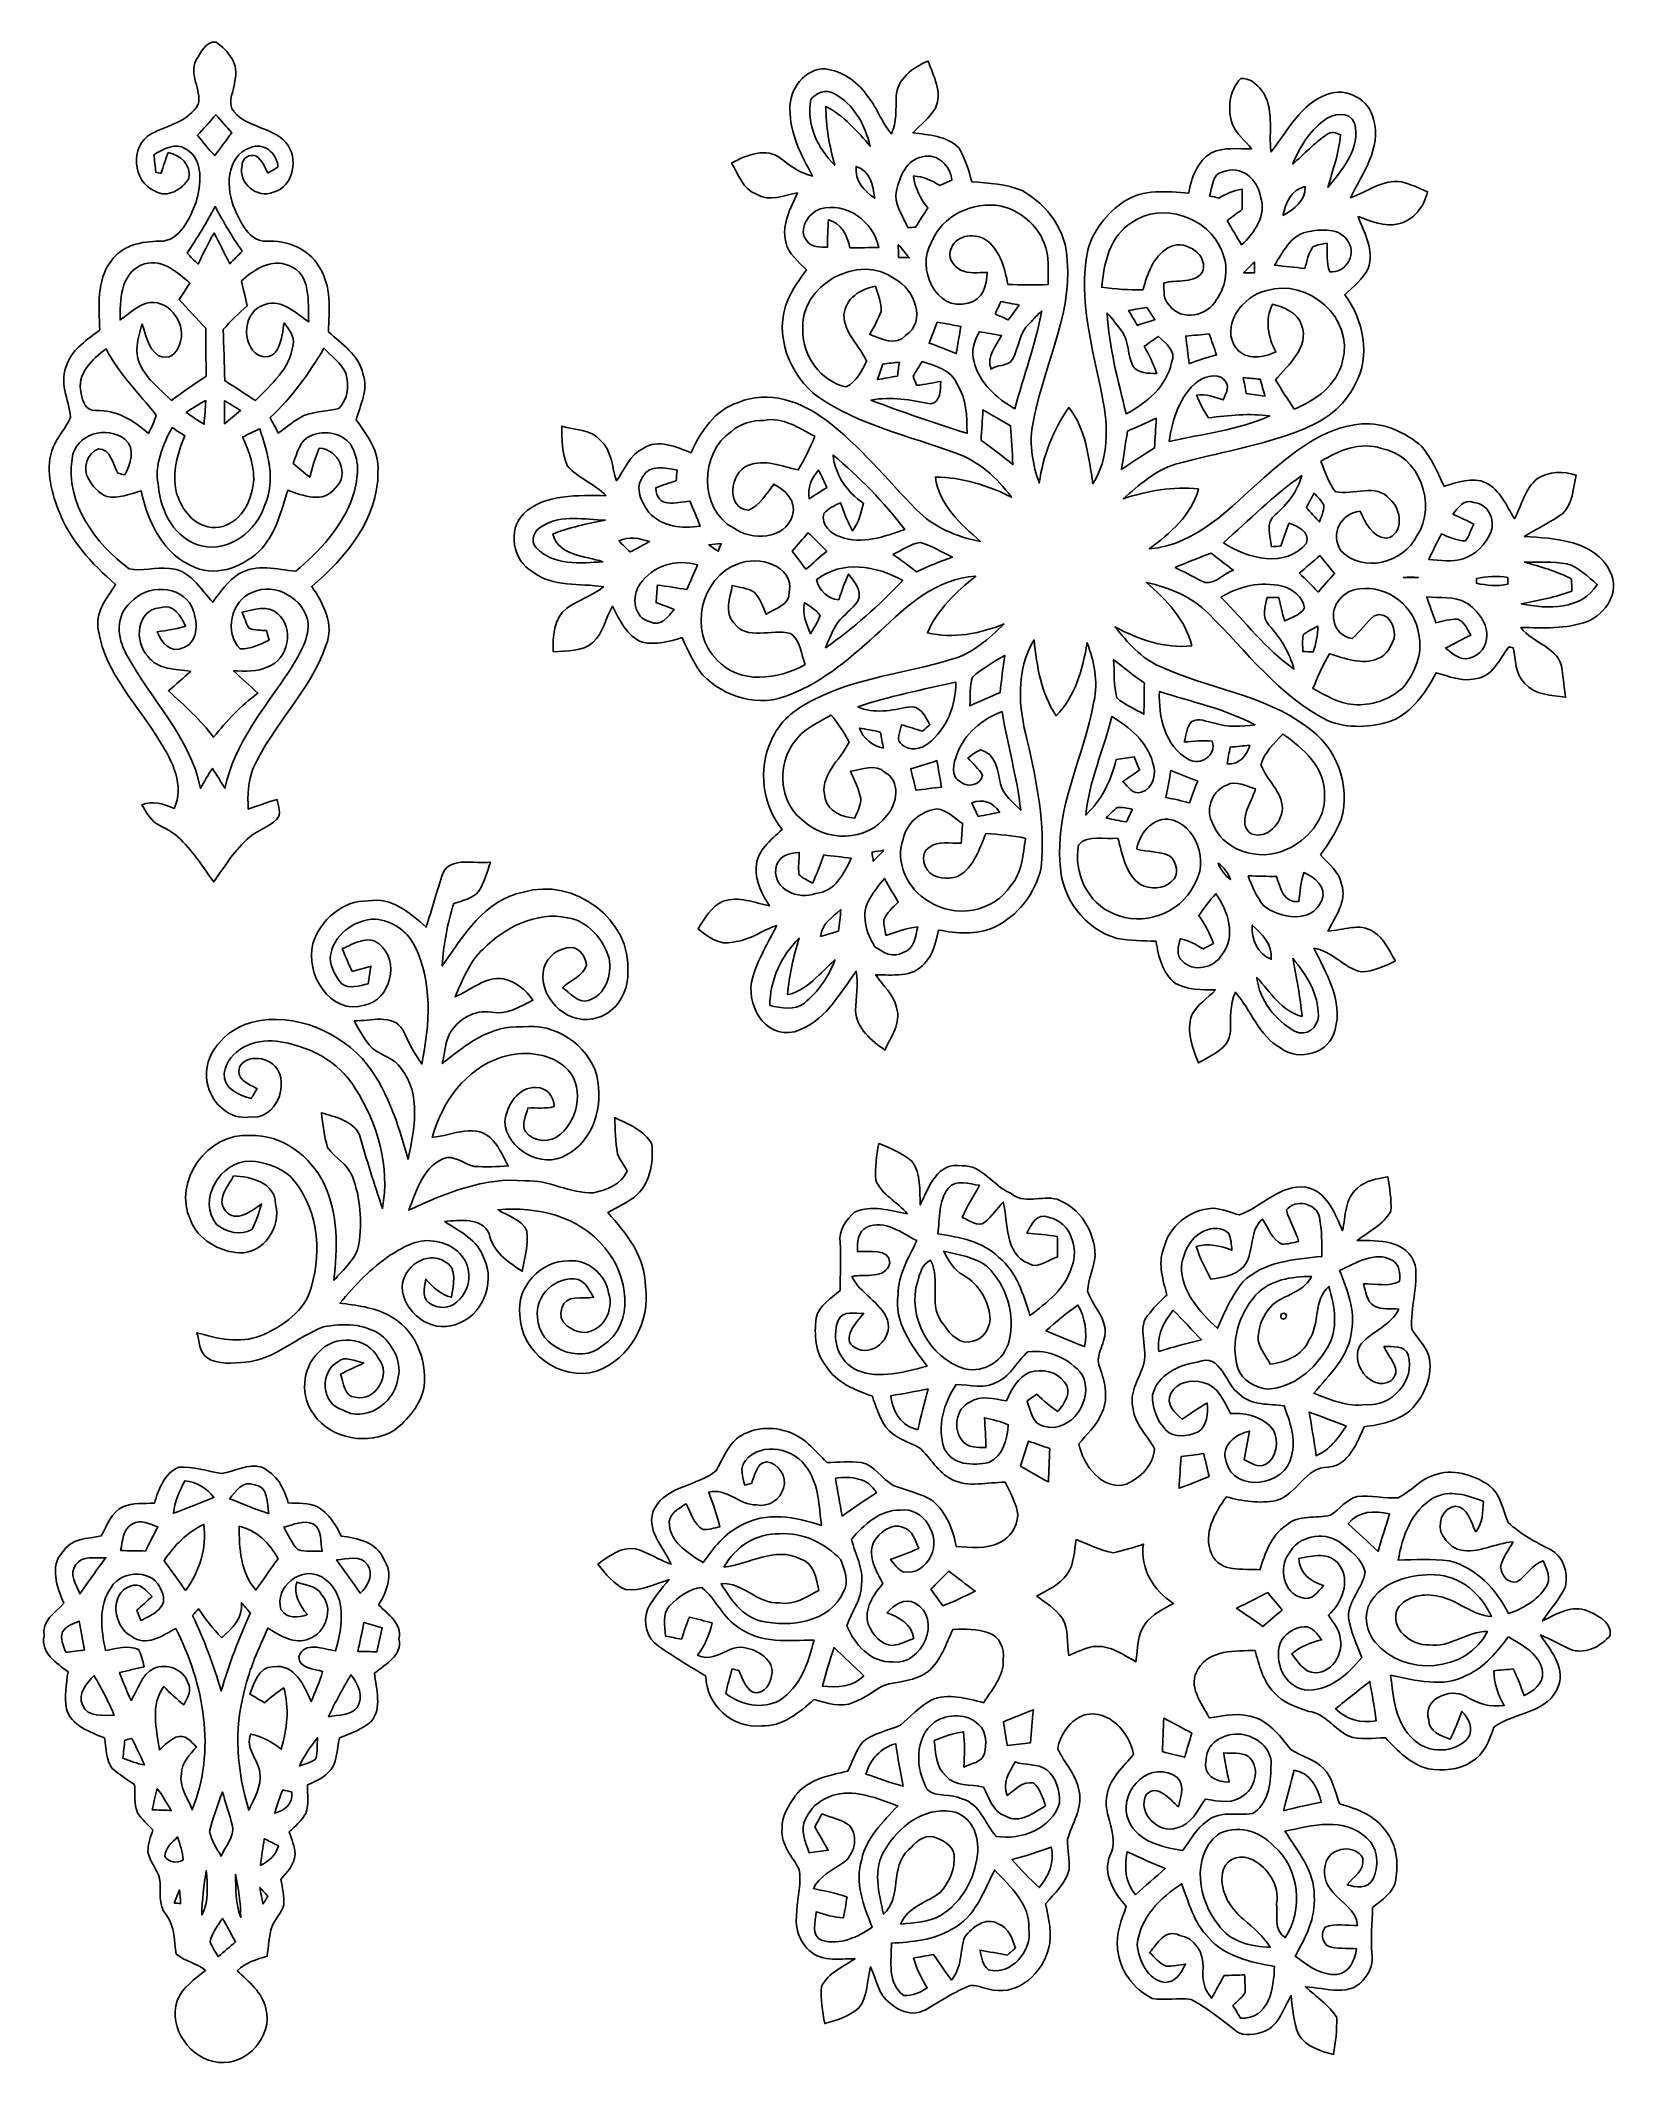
# Model space of a CAD drawing. Header units: centimetres. Extents: x -10.8 to 10.8, y -13.9 to 13.9.
import ezdxf

# ---------------------------------------------------------------- set-up
doc = ezdxf.new("R2010")
doc.units = ezdxf.units.CM
doc.header["$MEASUREMENT"] = 0
doc.layers.add('Camada 1', color=7, linetype='Continuous')

msp = doc.modelspace()

# ---------------------------------------------------------------- linework, layer by layer
at = {"layer": 'Camada 1', "color": 235}
for points, knots in [([(-8.71467, 13.65215), (-8.64059, 13.74387), (-8.5852, 13.92555), (-8.43633, 13.90156), (-8.43633, 13.90156), (-8.26876, 13.78973), (-8.11459, 13.595), (-8.17704, 13.37839), (-8.17704, 13.37839), (-8.18092, 13.23587), (-8.30086, 13.07147), (-8.18762, 12.94553), (-8.18762, 12.94553), (-8.00523, 12.72364), (-7.66339, 12.74269), (-7.47712, 12.52502), (-7.47712, 12.52502), (-7.29791, 12.31618), (-7.36847, 11.92142), (-7.64928, 11.84275), (-7.64928, 11.84275), (-7.87012, 11.75279), (-8.13505, 11.96481), (-8.07932, 12.20682), (-8.07932, 12.20682), (-8.0899, 12.30842), (-7.96819, 12.37685), (-7.87929, 12.33875), (-7.87929, 12.33875), (-7.80627, 12.27808), (-7.76746, 12.18882), (-7.72372, 12.10698), (-7.72372, 12.10698), (-7.67785, 12.13379), (-7.63235, 12.16095), (-7.58649, 12.18741), (-7.58649, 12.18741), (-7.5946, 12.37968), (-7.78792, 12.53596), (-7.96995, 12.45305), (-7.96995, 12.45305), (-8.30686, 12.33805), (-8.30227, 11.88014), (-8.1795, 11.60956), (-8.1795, 11.60956), (-8.09766, 11.43035), (-7.98124, 11.16471), (-7.7477, 11.16965), (-7.7477, 11.16965), (-7.46936, 11.18835), (-7.17056, 11.07158), (-7.02416, 10.82534), (-7.02416, 10.82534), (-6.84812, 10.55864), (-6.88305, 10.22879), (-6.89398, 9.92505), (-6.89398, 9.92505), (-6.70772, 9.76277), (-6.47594, 9.60614), (-6.4202, 9.34861), (-6.4202, 9.34861), (-6.33801, 9.13412), (-6.46254, 8.92316), (-6.51298, 8.71608), (-6.51298, 8.71608), (-6.35741, 8.51112), (-6.19196, 8.27899), (-6.21453, 8.007), (-6.21453, 8.007), (-6.20889, 7.36), (-6.65692, 6.82872), (-7.12364, 6.43255), (-7.12364, 6.43255), (-6.96489, 6.20254), (-6.80614, 5.90656), (-6.92891, 5.62328), (-6.92891, 5.62328), (-7.14269, 4.99745), (-7.65387, 4.53496), (-7.92515, 3.93876), (-7.92515, 3.93876), (-8.00029, 3.76202), (-8.00241, 3.56552), (-7.995, 3.37644), (-7.995, 3.37644), (-7.86306, 3.42159), (-7.73289, 3.47169), (-7.59883, 3.51084), (-7.59883, 3.51084), (-7.59107, 3.42159), (-7.5251, 3.30659), (-7.6073, 3.23497), (-7.6073, 3.23497), (-7.71349, 3.13267), (-7.86024, 3.08857), (-7.97313, 2.99508), (-7.97313, 2.99508), (-8.17845, 2.82469), (-8.31497, 2.59327), (-8.46702, 2.37843), (-8.46702, 2.37843), (-8.624, 2.59045), (-8.76441, 2.81869), (-8.96055, 2.99791), (-8.96055, 2.99791), (-9.05369, 3.09104), (-9.18527, 3.12491), (-9.28758, 3.20428), (-9.28758, 3.20428), (-9.3606, 3.26778), (-9.40435, 3.35633), (-9.45339, 3.43782), (-9.45339, 3.43782), (-9.3031, 3.49956), (-9.15, 3.44699), (-9.01065, 3.3842), (-9.01065, 3.3842), (-8.86248, 3.69641), (-9.03711, 4.03966), (-9.20574, 4.30495), (-9.20574, 4.30495), (-9.49889, 4.80131), (-9.95645, 5.23381), (-10.04887, 5.82577), (-10.04887, 5.82577), (-10.10391, 6.0706), (-9.9381, 6.27027), (-9.81322, 6.46007), (-9.81322, 6.46007), (-10.14554, 6.74158), (-10.44575, 7.07884), (-10.60238, 7.49088), (-10.60238, 7.49088), (-10.70328, 7.75794), (-10.78442, 8.06767), (-10.6687, 8.3446), (-10.6687, 8.3446), (-10.6112, 8.49242), (-10.48879, 8.60637), (-10.43305, 8.75489), (-10.43305, 8.75489), (-10.45386, 9.00042), (-10.60168, 9.2463), (-10.47679, 9.48937), (-10.47679, 9.48937), (-10.39989, 9.70315), (-10.19739, 9.8178), (-10.03124, 9.95504), (-10.03124, 9.95504), (-10.0397, 10.27148), (-10.08098, 10.63025), (-9.87601, 10.89907), (-9.87601, 10.89907), (-9.7342, 11.1132), (-9.45021, 11.17177), (-9.20962, 11.17035), (-9.20962, 11.17035), (-8.93022, 11.1693), (-8.79475, 11.48785), (-8.70867, 11.70834), (-8.70867, 11.70834), (-8.6494, 11.94082), (-8.59331, 12.28619), (-8.84167, 12.43154), (-8.84167, 12.43154), (-8.98948, 12.53243), (-9.1567, 12.43965), (-9.28758, 12.3578), (-9.28758, 12.3578), (-9.28158, 12.29748), (-9.26924, 12.17683), (-9.26324, 12.1165), (-9.26324, 12.1165), (-9.24525, 12.11333), (-9.20891, 12.10663), (-9.19057, 12.1031), (-9.19057, 12.1031), (-9.16093, 12.1987), (-9.12707, 12.29289), (-9.09249, 12.38673), (-9.09249, 12.38673), (-8.92492, 12.35181), (-8.77358, 12.22163), (-8.81027, 12.03113), (-8.81027, 12.03113), (-8.9027, 11.88261), (-9.10272, 11.75526), (-9.27241, 11.85827), (-9.27241, 11.85827), (-9.58568, 11.98386), (-9.62131, 12.47881), (-9.3278, 12.64285), (-9.3278, 12.64285), (-9.1066, 12.76174), (-8.80745, 12.81077), (-8.67974, 13.05313), (-8.67974, 13.05313), (-8.63494, 13.25069), (-8.80851, 13.46094), (-8.71467, 13.65215), (-8.71467, 13.65215), (-8.71467, 13.65215), (-8.71467, 13.65215), (-8.71467, 13.65215)], [0, 0, 0, 0, 0.01923077, 0.01923077, 0.01923077, 0.01923077, 0.03846154, 0.03846154, 0.03846154, 0.03846154, 0.05769231, 0.05769231, 0.05769231, 0.05769231, 0.07692308, 0.07692308, 0.07692308, 0.07692308, 0.09615385, 0.09615385, 0.09615385, 0.09615385, 0.11538462, 0.11538462, 0.11538462, 0.11538462, 0.13461538, 0.13461538, 0.13461538, 0.13461538, 0.15384615, 0.15384615, 0.15384615, 0.15384615, 0.17307692, 0.17307692, 0.17307692, 0.17307692, 0.19230769, 0.19230769, 0.19230769, 0.19230769, 0.21153846, 0.21153846, 0.21153846, 0.21153846, 0.23076923, 0.23076923, 0.23076923, 0.23076923, 0.25, 0.25, 0.25, 0.25, 0.26923077, 0.26923077, 0.26923077, 0.26923077, 0.28846154, 0.28846154, 0.28846154, 0.28846154, 0.30769231, 0.30769231, 0.30769231, 0.30769231, 0.32692308, 0.32692308, 0.32692308, 0.32692308, 0.34615385, 0.34615385, 0.34615385, 0.34615385, 0.36538462, 0.36538462, 0.36538462, 0.36538462, 0.38461538, 0.38461538, 0.38461538, 0.38461538, 0.40384615, 0.40384615, 0.40384615, 0.40384615, 0.42307692, 0.42307692, 0.42307692, 0.42307692, 0.44230769, 0.44230769, 0.44230769, 0.44230769, 0.46153846, 0.46153846, 0.46153846, 0.46153846, 0.48076923, 0.48076923, 0.48076923, 0.48076923, 0.5, 0.5, 0.5, 0.5, 0.51923077, 0.51923077, 0.51923077, 0.51923077, 0.53846154, 0.53846154, 0.53846154, 0.53846154, 0.55769231, 0.55769231, 0.55769231, 0.55769231, 0.57692308, 0.57692308, 0.57692308, 0.57692308, 0.59615385, 0.59615385, 0.59615385, 0.59615385, 0.61538462, 0.61538462, 0.61538462, 0.61538462, 0.63461538, 0.63461538, 0.63461538, 0.63461538, 0.65384615, 0.65384615, 0.65384615, 0.65384615, 0.67307692, 0.67307692, 0.67307692, 0.67307692, 0.69230769, 0.69230769, 0.69230769, 0.69230769, 0.71153846, 0.71153846, 0.71153846, 0.71153846, 0.73076923, 0.73076923, 0.73076923, 0.73076923, 0.75, 0.75, 0.75, 0.75, 0.76923077, 0.76923077, 0.76923077, 0.76923077, 0.78846154, 0.78846154, 0.78846154, 0.78846154, 0.80769231, 0.80769231, 0.80769231, 0.80769231, 0.82692308, 0.82692308, 0.82692308, 0.82692308, 0.84615385, 0.84615385, 0.84615385, 0.84615385, 0.86538462, 0.86538462, 0.86538462, 0.86538462, 0.88461538, 0.88461538, 0.88461538, 0.88461538, 0.90384615, 0.90384615, 0.90384615, 0.90384615, 0.92307692, 0.92307692, 0.92307692, 0.92307692, 0.94230769, 0.94230769, 0.94230769, 0.94230769, 0.96153846, 0.96153846, 0.96153846, 0.96153846, 1, 1, 1, 1]), ([(0.895, 13.15861), (0.90734, 13.39885), (1.12677, 13.56078), (1.3335, 13.64262), (1.3335, 13.64262), (1.40335, 13.43766), (1.53599, 13.21788), (1.43192, 12.99704), (1.43192, 12.99704), (1.35149, 12.8658), (1.22908, 12.76773), (1.12113, 12.65978), (1.12113, 12.65978), (1.34232, 12.62768), (1.58926, 12.62274), (1.75683, 12.44882), (1.75683, 12.44882), (1.84044, 12.30559), (1.88877, 12.14508), (1.93357, 11.98668), (1.93357, 11.98668), (2.16535, 11.96552), (2.40453, 11.95775), (2.62255, 11.86533), (2.62255, 11.86533), (2.96933, 11.67483), (3.2385, 11.30547), (3.24062, 10.90048), (3.24062, 10.90048), (3.30588, 10.11202), (2.88713, 9.39835), (2.76507, 8.63776), (2.76507, 8.63776), (2.71568, 8.37071), (2.76931, 8.10507), (2.85785, 7.85389), (2.85785, 7.85389), (2.90936, 8.22748), (3.04624, 8.58061), (3.26284, 8.88965), (3.26284, 8.88965), (3.49744, 8.59225), (3.53589, 8.2042), (3.59445, 7.84295), (3.59445, 7.84295), (3.81529, 8.18974), (3.8033, 8.62718), (3.72569, 9.0177), (3.72569, 9.0177), (3.59727, 9.68304), (3.38808, 10.36496), (3.52284, 11.04618), (3.52284, 11.04618), (3.59339, 11.32099), (3.78777, 11.55735), (4.0199, 11.71399), (4.0199, 11.71399), (4.28237, 11.89073), (4.60975, 11.85474), (4.90926, 11.82864), (4.90926, 11.82864), (4.94206, 12.04101), (5.02532, 12.26855), (5.2197, 12.38426), (5.2197, 12.38426), (5.38939, 12.46611), (5.58659, 12.43542), (5.76968, 12.43965), (5.76968, 12.43965), (5.68149, 12.55042), (5.56401, 12.64144), (5.50757, 12.77408), (5.50757, 12.77408), (5.43419, 12.98293), (5.46417, 13.23834), (5.62081, 13.40203), (5.62081, 13.40203), (5.74005, 13.42002), (5.83494, 13.32689), (5.90797, 13.24575), (5.90797, 13.24575), (6.08718, 13.00092), (6.00216, 12.67813), (6.03709, 12.39696), (6.03709, 12.39696), (6.26533, 12.68412), (6.44454, 13.05842), (6.81496, 13.18789), (6.81496, 13.18789), (7.07002, 13.28808), (7.39316, 13.11451), (7.4429, 12.84111), (7.4429, 12.84111), (7.55509, 12.44847), (7.28909, 12.10098), (7.12858, 11.76761), (7.12858, 11.76761), (7.35894, 11.84487), (7.5692, 12.02619), (7.82814, 11.98739), (7.82814, 11.98739), (7.9509, 11.95352), (8.06767, 11.89919), (8.18515, 11.8498), (8.18515, 11.8498), (8.13894, 11.64766), (7.99289, 11.45505), (7.78263, 11.40919), (7.78263, 11.40919), (7.58825, 11.35909), (7.40939, 11.44975), (7.23194, 11.50973), (7.23194, 11.50973), (7.31555, 11.28324), (7.45949, 11.04265), (7.37129, 10.79747), (7.37129, 10.79747), (7.29791, 10.65142), (7.16492, 10.547), (7.04815, 10.43587), (7.04815, 10.43587), (7.30532, 10.09227), (7.40939, 9.59767), (7.19173, 9.20997), (7.19173, 9.20997), (7.05062, 8.90199), (6.75675, 8.69491), (6.44666, 8.57885), (6.44666, 8.57885), (5.89421, 8.35448), (5.29943, 8.27158), (4.72863, 8.11001), (4.72863, 8.11001), (4.44782, 8.02499), (4.22487, 7.82532), (4.00932, 7.63587), (4.00932, 7.63587), (4.34022, 7.74629), (4.6923, 7.80697), (5.04155, 7.77169), (5.04155, 7.77169), (4.94947, 7.41257), (4.6549, 7.16068), (4.36739, 6.95007), (4.36739, 6.95007), (5.02144, 7.00123), (5.47829, 7.5191), (5.93866, 7.9248), (5.93866, 7.9248), (6.32284, 8.25641), (6.75146, 8.62154), (7.27992, 8.66422), (7.27992, 8.66422), (7.58578, 8.6868), (7.87823, 8.54745), (8.10719, 8.35484), (8.10719, 8.35484), (8.2363, 8.19009), (8.3252, 7.99888), (8.41022, 7.80874), (8.41022, 7.80874), (8.59331, 7.86059), (8.80075, 7.94244), (8.9849, 7.85601), (8.9849, 7.85601), (9.1821, 7.75688), (9.26712, 7.54027), (9.37683, 7.36141), (9.37683, 7.36141), (9.47702, 7.54839), (9.5183, 7.77205), (9.6908, 7.91245), (9.6908, 7.91245), (9.8492, 8.01229), (10.04817, 8.01652), (10.22209, 7.95937), (10.22209, 7.95937), (10.18187, 7.78228), (10.18046, 7.5632), (10.03441, 7.43091), (10.03441, 7.43091), (9.86931, 7.31202), (9.6834, 7.22665), (9.51159, 7.118), (9.51159, 7.118), (9.92999, 7.09648), (10.47891, 7.06543), (10.69128, 6.63469), (10.69128, 6.63469), (10.83134, 6.36411), (10.63166, 6.05719), (10.37802, 5.95277), (10.37802, 5.95277), (10.08592, 5.84412), (9.77053, 5.86528), (9.46503, 5.86987), (9.46503, 5.86987), (9.63048, 5.64374), (9.99878, 5.60352), (10.03159, 5.28496), (10.03159, 5.28496), (10.04288, 5.19183), (10.06581, 5.00592), (10.0771, 4.91314), (10.0771, 4.91314), (9.88377, 4.93677), (9.6527, 4.94242), (9.51653, 5.10681), (9.51653, 5.10681), (9.38565, 5.2324), (9.39588, 5.42607), (9.35884, 5.59117), (9.35884, 5.59117), (9.34402, 5.59435), (9.31439, 5.6007), (9.29993, 5.60387), (9.29993, 5.60387), (9.17434, 5.44019), (9.0738, 5.18866), (8.8399, 5.16643), (8.8399, 5.16643), (8.65364, 5.12092), (8.47795, 5.19994), (8.30333, 5.24898), (8.30333, 5.24898), (8.16222, 4.98087), (7.97913, 4.71064), (7.68985, 4.58752), (7.68985, 4.58752), (7.4101, 4.49756), (7.08872, 4.4764), (6.81355, 4.59281), (6.81355, 4.59281), (6.14504, 4.92831), (5.70018, 5.54884), (5.17772, 6.06002), (5.17772, 6.06002), (4.95088, 6.2932), (4.64185, 6.4195), (4.32858, 6.48547), (4.32858, 6.48547), (4.60093, 6.24946), (4.85916, 5.97852), (4.95018, 5.61869), (4.95018, 5.61869), (4.57694, 5.57777), (4.21993, 5.70618), (3.89643, 5.87798), (3.89643, 5.87798), (4.07106, 5.66455), (4.25732, 5.4416), (4.51802, 5.33294), (4.51802, 5.33294), (5.17349, 5.02708), (5.93196, 4.953), (6.52321, 4.51026), (6.52321, 4.51026), (6.93032, 4.24533), (7.14163, 3.70064), (6.99805, 3.23356), (6.99805, 3.23356), (6.93385, 3.05717), (6.82307, 2.90301), (6.71724, 2.75026), (6.71724, 2.75026), (6.82449, 2.62819), (6.97336, 2.51848), (7.0044, 2.34879), (7.0044, 2.34879), (7.08166, 2.10926), (6.91938, 1.90359), (6.81778, 1.70251), (6.81778, 1.70251), (7.02557, 1.71309), (7.25276, 1.82386), (7.4429, 1.69227), (7.4429, 1.69227), (7.59107, 1.60479), (7.6521, 1.43439), (7.74312, 1.29681), (7.74312, 1.29681), (7.60024, 1.21708), (7.44114, 1.15288), (7.27816, 1.14194), (7.27816, 1.14194), (7.03439, 1.19345), (6.87917, 1.43298), (6.62552, 1.46791), (6.62552, 1.46791), (6.79379, 1.12254), (7.02733, 0.75177), (6.91586, 0.35207), (6.91586, 0.35207), (6.85659, 0.03034), (6.41526, -0.09525), (6.16797, 0.09878), (6.16797, 0.09878), (5.86775, 0.26846), (5.76404, 0.61489), (5.54955, 0.8636), (5.54955, 0.8636), (5.46523, 0.69532), (5.48887, 0.50412), (5.47899, 0.32314), (5.47899, 0.32314), (5.46417, 0.08749), (5.21617, 0.00141), (5.04225, -0.10619), (5.04225, -0.10619), (4.96111, 0.09772), (4.86833, 0.33302), (4.953, 0.55174), (4.953, 0.55174), (5.02356, 0.69532), (5.16749, 0.78105), (5.27509, 0.89464), (5.27509, 0.89464), (5.09094, 0.90029), (4.88985, 0.89112), (4.72511, 0.98601), (4.72511, 0.98601), (4.54695, 1.12571), (4.49298, 1.35396), (4.45911, 1.56492), (4.45911, 1.56492), (4.28166, 1.56986), (4.10245, 1.57092), (3.92747, 1.60302), (3.92747, 1.60302), (3.48791, 1.72297), (3.15771, 2.15759), (3.14537, 2.61091), (3.14537, 2.61091), (3.06917, 3.39407), (3.47557, 4.10281), (3.60856, 4.85493), (3.60856, 4.85493), (3.66854, 5.12868), (3.61068, 5.4035), (3.51402, 5.65926), (3.51402, 5.65926), (3.45511, 5.30049), (3.35456, 4.92054), (3.08786, 4.65772), (3.08786, 4.65772), (2.88396, 4.96782), (2.82293, 5.33753), (2.78659, 5.70018), (2.78659, 5.70018), (2.53224, 5.28179), (2.5721, 4.77097), (2.69311, 4.31729), (2.69311, 4.31729), (2.82222, 3.74826), (2.94287, 3.16653), (2.88396, 2.57986), (2.88396, 2.57986), (2.80987, 2.22426), (2.56434, 1.90641), (2.23344, 1.75331), (2.23344, 1.75331), (1.99425, 1.64712), (1.72579, 1.66934), (1.47637, 1.71767), (1.47637, 1.71767), (1.44039, 1.5561), (1.40617, 1.37936), (1.28129, 1.25906), (1.28129, 1.25906), (1.11831, 1.05939), (0.84243, 1.1049), (0.61348, 1.10349), (0.61348, 1.10349), (0.70767, 0.95391), (0.86501, 0.83538), (0.90064, 0.65511), (0.90064, 0.65511), (0.96449, 0.43956), (0.82303, 0.25224), (0.73942, 0.06914), (0.73942, 0.06914), (0.55633, 0.20391), (0.34854, 0.36407), (0.33831, 0.61101), (0.33831, 0.61101), (0.34078, 0.79163), (0.38171, 0.97155), (0.34749, 1.15217), (0.34749, 1.15217), (0.10936, 0.83467), (-0.08996, 0.43744), (-0.5013, 0.32209), (-0.5013, 0.32209), (-0.91828, 0.22401), (-1.18251, 0.71649), (-1.07315, 1.07103), (-1.07315, 1.07103), (-0.99977, 1.32221), (-0.85937, 1.54693), (-0.74366, 1.77941), (-0.74366, 1.77941), (-0.94721, 1.71274), (-1.12324, 1.57057), (-1.34232, 1.55328), (-1.34232, 1.55328), (-1.53317, 1.50072), (-1.68628, 1.6256), (-1.82386, 1.73179), (-1.82386, 1.73179), (-1.73355, 1.87678), (-1.64324, 2.04294), (-1.47814, 2.11349), (-1.47814, 2.11349), (-1.26682, 2.1844), (-1.04951, 2.09444), (-0.84455, 2.04752), (-0.84455, 2.04752), (-0.94474, 2.20662), (-1.03964, 2.37878), (-1.02411, 2.57563), (-1.02411, 2.57563), (-1.02729, 2.80741), (-0.8188, 2.94993), (-0.67134, 3.09915), (-0.67134, 3.09915), (-0.93945, 3.43535), (-1.00118, 3.92359), (-0.82162, 4.31447), (-0.82162, 4.31447), (-0.71508, 4.57165), (-0.49389, 4.75403), (-0.248, 4.87045), (-0.248, 4.87045), (0.34466, 5.1816), (1.02517, 5.24016), (1.6577, 5.43313), (1.6577, 5.43313), (1.94381, 5.51321), (2.16641, 5.71641), (2.37455, 5.91855), (2.37455, 5.91855), (2.04329, 5.78485), (1.67499, 5.71006), (1.32221, 5.79861), (1.32221, 5.79861), (1.46473, 6.11717), (1.71626, 6.35847), (1.98543, 6.5719), (1.98543, 6.5719), (1.45097, 6.5472), (1.03999, 6.1662), (0.67416, 5.81766), (0.67416, 5.81766), (0.2988, 5.47829), (-0.08996, 5.1308), (-0.56868, 4.94594), (-0.56868, 4.94594), (-0.97437, 4.76779), (-1.46614, 4.9082), (-1.76283, 5.22182), (-1.76283, 5.22182), (-1.88524, 5.37386), (-1.96074, 5.5566), (-2.04223, 5.73193), (-2.04223, 5.73193), (-2.2165, 5.67514), (-2.40418, 5.62751), (-2.58727, 5.66702), (-2.58727, 5.66702), (-2.8007, 5.74816), (-2.89701, 5.97464), (-2.99896, 6.16126), (-2.99896, 6.16126), (-3.09245, 5.99793), (-3.12173, 5.79543), (-3.26531, 5.66385), (-3.26531, 5.66385), (-3.41418, 5.53332), (-3.62585, 5.55484), (-3.81035, 5.53649), (-3.81035, 5.53649), (-3.816, 5.74252), (-3.80718, 5.99228), (-3.62938, 6.13198), (-3.62938, 6.13198), (-3.46992, 6.24558), (-3.27484, 6.30202), (-3.12244, 6.42796), (-3.12244, 6.42796), (-3.44241, 6.48264), (-3.81988, 6.41738), (-4.09222, 6.63257), (-4.09222, 6.63257), (-4.36668, 6.78356), (-4.43759, 7.20372), (-4.21922, 7.42985), (-4.21922, 7.42985), (-3.91724, 7.71031), (-3.47063, 7.68174), (-3.08716, 7.67821), (-3.08716, 7.67821), (-3.24309, 7.84331), (-3.47239, 7.91704), (-3.61844, 8.09202), (-3.61844, 8.09202), (-3.6957, 8.25923), (-3.68794, 8.45326), (-3.69288, 8.63282), (-3.69288, 8.63282), (-3.51719, 8.57814), (-3.29636, 8.59296), (-3.16442, 8.44232), (-3.16442, 8.44232), (-3.00672, 8.2998), (-3.00461, 8.07226), (-2.94217, 7.88282), (-2.94217, 7.88282), (-2.82575, 8.03592), (-2.76401, 8.24336), (-2.57704, 8.32838), (-2.57704, 8.32838), (-2.37067, 8.46314), (-2.12161, 8.34602), (-1.91982, 8.2684), (-1.91982, 8.2684), (-1.78894, 8.56156), (-1.59173, 8.85684), (-1.26894, 8.95844), (-1.26894, 8.95844), (-0.85725, 9.13553), (-0.40499, 8.97043), (-0.06773, 8.71643), (-0.06773, 8.71643), (0.39723, 8.36189), (0.76588, 7.90293), (1.17228, 7.48665), (1.17228, 7.48665), (1.40758, 7.24535), (1.72579, 7.11341), (2.05105, 7.04956), (2.05105, 7.04956), (1.78047, 7.28874), (1.48131, 7.55332), (1.43334, 7.93432), (1.43334, 7.93432), (1.79952, 7.93044), (2.15194, 7.81967), (2.47756, 7.6581), (2.47756, 7.6581), (2.2793, 7.92339), (2.02283, 8.15869), (1.70497, 8.26699), (1.70497, 8.26699), (1.06962, 8.49736), (0.39088, 8.64588), (-0.17498, 9.03323), (-0.17498, 9.03323), (-0.57115, 9.32462), (-0.79481, 9.89789), (-0.5909, 10.36637), (-0.5909, 10.36637), (-0.5274, 10.51489), (-0.43321, 10.64754), (-0.3362, 10.77595), (-0.3362, 10.77595), (-0.43991, 10.89413), (-0.59196, 10.99608), (-0.61983, 11.16259), (-0.61983, 11.16259), (-0.68157, 11.4046), (-0.55316, 11.62226), (-0.45932, 11.83287), (-0.45932, 11.83287), (-0.64558, 11.80465), (-0.84561, 11.7034), (-1.02376, 11.81664), (-1.02376, 11.81664), (-1.21003, 11.88614), (-1.27141, 12.08687), (-1.36313, 12.2435), (-1.36313, 12.2435), (-1.1624, 12.35357), (-0.88159, 12.46717), (-0.68121, 12.30136), (-0.68121, 12.30136), (-0.55386, 12.19694), (-0.41522, 12.10416), (-0.25294, 12.06465), (-0.25294, 12.06465), (-0.40464, 12.35181), (-0.56656, 12.64744), (-0.56268, 12.98399), (-0.56268, 12.98399), (-0.57362, 13.25315), (-0.36195, 13.54596), (-0.07408, 13.53608), (-0.07408, 13.53608), (0.14993, 13.50715), (0.35489, 13.36887), (0.48436, 13.18542), (0.48436, 13.18542), (0.62512, 13.02209), (0.68827, 12.80724), (0.83079, 12.64567), (0.83079, 12.64567), (0.89923, 12.8083), (0.89323, 12.98575), (0.895, 13.15861), (0.895, 13.15861), (0.895, 13.15861), (0.895, 13.15861), (0.895, 13.15861)], [0, 0, 0, 0, 0.00649351, 0.00649351, 0.00649351, 0.00649351, 0.01298701, 0.01298701, 0.01298701, 0.01298701, 0.01948052, 0.01948052, 0.01948052, 0.01948052, 0.02597403, 0.02597403, 0.02597403, 0.02597403, 0.03246753, 0.03246753, 0.03246753, 0.03246753, 0.03896104, 0.03896104, 0.03896104, 0.03896104, 0.04545455, 0.04545455, 0.04545455, 0.04545455, 0.05194805, 0.05194805, 0.05194805, 0.05194805, 0.05844156, 0.05844156, 0.05844156, 0.05844156, 0.06493506, 0.06493506, 0.06493506, 0.06493506, 0.07142857, 0.07142857, 0.07142857, 0.07142857, 0.07792208, 0.07792208, 0.07792208, 0.07792208, 0.08441558, 0.08441558, 0.08441558, 0.08441558, 0.09090909, 0.09090909, 0.09090909, 0.09090909, 0.0974026, 0.0974026, 0.0974026, 0.0974026, 0.1038961, 0.1038961, 0.1038961, 0.1038961, 0.11038961, 0.11038961, 0.11038961, 0.11038961, 0.11688312, 0.11688312, 0.11688312, 0.11688312, 0.12337662, 0.12337662, 0.12337662, 0.12337662, 0.12987013, 0.12987013, 0.12987013, 0.12987013, 0.13636364, 0.13636364, 0.13636364, 0.13636364, 0.14285714, 0.14285714, 0.14285714, 0.14285714, 0.14935065, 0.14935065, 0.14935065, 0.14935065, 0.15584416, 0.15584416, 0.15584416, 0.15584416, 0.16233766, 0.16233766, 0.16233766, 0.16233766, 0.16883117, 0.16883117, 0.16883117, 0.16883117, 0.17532468, 0.17532468, 0.17532468, 0.17532468, 0.18181818, 0.18181818, 0.18181818, 0.18181818, 0.18831169, 0.18831169, 0.18831169, 0.18831169, 0.19480519, 0.19480519, 0.19480519, 0.19480519, 0.2012987, 0.2012987, 0.2012987, 0.2012987, 0.20779221, 0.20779221, 0.20779221, 0.20779221, 0.21428571, 0.21428571, 0.21428571, 0.21428571, 0.22077922, 0.22077922, 0.22077922, 0.22077922, 0.22727273, 0.22727273, 0.22727273, 0.22727273, 0.23376623, 0.23376623, 0.23376623, 0.23376623, 0.24025974, 0.24025974, 0.24025974, 0.24025974, 0.24675325, 0.24675325, 0.24675325, 0.24675325, 0.25324675, 0.25324675, 0.25324675, 0.25324675, 0.25974026, 0.25974026, 0.25974026, 0.25974026, 0.26623377, 0.26623377, 0.26623377, 0.26623377, 0.27272727, 0.27272727, 0.27272727, 0.27272727, 0.27922078, 0.27922078, 0.27922078, 0.27922078, 0.28571429, 0.28571429, 0.28571429, 0.28571429, 0.29220779, 0.29220779, 0.29220779, 0.29220779, 0.2987013, 0.2987013, 0.2987013, 0.2987013, 0.30519481, 0.30519481, 0.30519481, 0.30519481, 0.31168831, 0.31168831, 0.31168831, 0.31168831, 0.31818182, 0.31818182, 0.31818182, 0.31818182, 0.32467532, 0.32467532, 0.32467532, 0.32467532, 0.33116883, 0.33116883, 0.33116883, 0.33116883, 0.33766234, 0.33766234, 0.33766234, 0.33766234, 0.34415584, 0.34415584, 0.34415584, 0.34415584, 0.35064935, 0.35064935, 0.35064935, 0.35064935, 0.35714286, 0.35714286, 0.35714286, 0.35714286, 0.36363636, 0.36363636, 0.36363636, 0.36363636, 0.37012987, 0.37012987, 0.37012987, 0.37012987, 0.37662338, 0.37662338, 0.37662338, 0.37662338, 0.38311688, 0.38311688, 0.38311688, 0.38311688, 0.38961039, 0.38961039, 0.38961039, 0.38961039, 0.3961039, 0.3961039, 0.3961039, 0.3961039, 0.4025974, 0.4025974, 0.4025974, 0.4025974, 0.40909091, 0.40909091, 0.40909091, 0.40909091, 0.41558442, 0.41558442, 0.41558442, 0.41558442, 0.42207792, 0.42207792, 0.42207792, 0.42207792, 0.42857143, 0.42857143, 0.42857143, 0.42857143, 0.43506494, 0.43506494, 0.43506494, 0.43506494, 0.44155844, 0.44155844, 0.44155844, 0.44155844, 0.44805195, 0.44805195, 0.44805195, 0.44805195, 0.45454545, 0.45454545, 0.45454545, 0.45454545, 0.46103896, 0.46103896, 0.46103896, 0.46103896, 0.46753247, 0.46753247, 0.46753247, 0.46753247, 0.47402597, 0.47402597, 0.47402597, 0.47402597, 0.48051948, 0.48051948, 0.48051948, 0.48051948, 0.48701299, 0.48701299, 0.48701299, 0.48701299, 0.49350649, 0.49350649, 0.49350649, 0.49350649, 0.5, 0.5, 0.5, 0.5, 0.50649351, 0.50649351, 0.50649351, 0.50649351, 0.51298701, 0.51298701, 0.51298701, 0.51298701, 0.51948052, 0.51948052, 0.51948052, 0.51948052, 0.52597403, 0.52597403, 0.52597403, 0.52597403, 0.53246753, 0.53246753, 0.53246753, 0.53246753, 0.53896104, 0.53896104, 0.53896104, 0.53896104, 0.54545455, 0.54545455, 0.54545455, 0.54545455, 0.55194805, 0.55194805, 0.55194805, 0.55194805, 0.55844156, 0.55844156, 0.55844156, 0.55844156, 0.56493506, 0.56493506, 0.56493506, 0.56493506, 0.57142857, 0.57142857, 0.57142857, 0.57142857, 0.57792208, 0.57792208, 0.57792208, 0.57792208, 0.58441558, 0.58441558, 0.58441558, 0.58441558, 0.59090909, 0.59090909, 0.59090909, 0.59090909, 0.5974026, 0.5974026, 0.5974026, 0.5974026, 0.6038961, 0.6038961, 0.6038961, 0.6038961, 0.61038961, 0.61038961, 0.61038961, 0.61038961, 0.61688312, 0.61688312, 0.61688312, 0.61688312, 0.62337662, 0.62337662, 0.62337662, 0.62337662, 0.62987013, 0.62987013, 0.62987013, 0.62987013, 0.63636364, 0.63636364, 0.63636364, 0.63636364, 0.64285714, 0.64285714, 0.64285714, 0.64285714, 0.64935065, 0.64935065, 0.64935065, 0.64935065, 0.65584416, 0.65584416, 0.65584416, 0.65584416, 0.66233766, 0.66233766, 0.66233766, 0.66233766, 0.66883117, 0.66883117, 0.66883117, 0.66883117, 0.67532468, 0.67532468, 0.67532468, 0.67532468, 0.68181818, 0.68181818, 0.68181818, 0.68181818, 0.68831169, 0.68831169, 0.68831169, 0.68831169, 0.69480519, 0.69480519, 0.69480519, 0.69480519, 0.7012987, 0.7012987, 0.7012987, 0.7012987, 0.70779221, 0.70779221, 0.70779221, 0.70779221, 0.71428571, 0.71428571, 0.71428571, 0.71428571, 0.72077922, 0.72077922, 0.72077922, 0.72077922, 0.72727273, 0.72727273, 0.72727273, 0.72727273, 0.73376623, 0.73376623, 0.73376623, 0.73376623, 0.74025974, 0.74025974, 0.74025974, 0.74025974, 0.74675325, 0.74675325, 0.74675325, 0.74675325, 0.75324675, 0.75324675, 0.75324675, 0.75324675, 0.75974026, 0.75974026, 0.75974026, 0.75974026, 0.76623377, 0.76623377, 0.76623377, 0.76623377, 0.77272727, 0.77272727, 0.77272727, 0.77272727, 0.77922078, 0.77922078, 0.77922078, 0.77922078, 0.78571429, 0.78571429, 0.78571429, 0.78571429, 0.79220779, 0.79220779, 0.79220779, 0.79220779, 0.7987013, 0.7987013, 0.7987013, 0.7987013, 0.80519481, 0.80519481, 0.80519481, 0.80519481, 0.81168831, 0.81168831, 0.81168831, 0.81168831, 0.81818182, 0.81818182, 0.81818182, 0.81818182, 0.82467532, 0.82467532, 0.82467532, 0.82467532, 0.83116883, 0.83116883, 0.83116883, 0.83116883, 0.83766234, 0.83766234, 0.83766234, 0.83766234, 0.84415584, 0.84415584, 0.84415584, 0.84415584, 0.85064935, 0.85064935, 0.85064935, 0.85064935, 0.85714286, 0.85714286, 0.85714286, 0.85714286, 0.86363636, 0.86363636, 0.86363636, 0.86363636, 0.87012987, 0.87012987, 0.87012987, 0.87012987, 0.87662338, 0.87662338, 0.87662338, 0.87662338, 0.88311688, 0.88311688, 0.88311688, 0.88311688, 0.88961039, 0.88961039, 0.88961039, 0.88961039, 0.8961039, 0.8961039, 0.8961039, 0.8961039, 0.9025974, 0.9025974, 0.9025974, 0.9025974, 0.90909091, 0.90909091, 0.90909091, 0.90909091, 0.91558442, 0.91558442, 0.91558442, 0.91558442, 0.92207792, 0.92207792, 0.92207792, 0.92207792, 0.92857143, 0.92857143, 0.92857143, 0.92857143, 0.93506494, 0.93506494, 0.93506494, 0.93506494, 0.94155844, 0.94155844, 0.94155844, 0.94155844, 0.94805195, 0.94805195, 0.94805195, 0.94805195, 0.95454545, 0.95454545, 0.95454545, 0.95454545, 0.96103896, 0.96103896, 0.96103896, 0.96103896, 0.96753247, 0.96753247, 0.96753247, 0.96753247, 0.97402597, 0.97402597, 0.97402597, 0.97402597, 0.98051948, 0.98051948, 0.98051948, 0.98051948, 0.98701299, 0.98701299, 0.98701299, 0.98701299, 1, 1, 1, 1]), ([(-0.27658, 13.11416), (-0.34078, 12.77338), (-0.18486, 12.44847), (0.05115, 12.21422), (0.05115, 12.21422), (-0.0194, 12.47845), (-0.07197, 12.74692), (-0.06879, 13.02173), (-0.06879, 13.02173), (0.17921, 12.89614), (0.35983, 12.67954), (0.53975, 12.47457), (0.53975, 12.47457), (0.46567, 12.7635), (0.31397, 13.05772), (0.03986, 13.20024), (0.03986, 13.20024), (-0.0695, 13.26268), (-0.20567, 13.20906), (-0.27658, 13.11416), (-0.27658, 13.11416), (-0.27658, 13.11416), (-0.27658, 13.11416), (-0.27658, 13.11416)], [0, 0, 0, 0, 0.14285714, 0.14285714, 0.14285714, 0.14285714, 0.28571429, 0.28571429, 0.28571429, 0.28571429, 0.42857143, 0.42857143, 0.42857143, 0.42857143, 0.57142857, 0.57142857, 0.57142857, 0.57142857, 0.71428571, 0.71428571, 0.71428571, 0.71428571, 1, 1, 1, 1]), ([(-8.69103, 12.62486), (-8.61201, 12.53243), (-8.5411, 12.43224), (-8.45467, 12.34546), (-8.45467, 12.34546), (-8.37459, 12.44882), (-8.29804, 12.55501), (-8.22007, 12.65978), (-8.22007, 12.65978), (-8.29486, 12.74022), (-8.36648, 12.82347), (-8.43774, 12.90708), (-8.43774, 12.90708), (-8.52099, 12.81183), (-8.60601, 12.7187), (-8.69103, 12.62486), (-8.69103, 12.62486), (-8.69103, 12.62486), (-8.69103, 12.62486), (-8.69103, 12.62486)], [0, 0, 0, 0, 0.16666667, 0.16666667, 0.16666667, 0.16666667, 0.33333333, 0.33333333, 0.33333333, 0.33333333, 0.5, 0.5, 0.5, 0.5, 0.66666667, 0.66666667, 0.66666667, 0.66666667, 1, 1, 1, 1]), ([(6.75605, 12.82488), (6.56167, 12.67319), (6.42832, 12.45658), (6.33412, 12.23151), (6.33412, 12.23151), (6.49287, 12.3631), (6.63116, 12.51973), (6.80226, 12.63579), (6.80226, 12.63579), (6.85906, 12.67989), (6.93279, 12.66225), (6.99064, 12.6298), (6.99064, 12.6298), (6.97124, 12.38144), (6.88269, 12.14755), (6.81672, 11.90942), (6.81672, 11.90942), (7.01957, 12.15566), (7.27145, 12.44635), (7.18432, 12.79102), (7.18432, 12.79102), (7.11235, 12.96917), (6.88058, 12.92119), (6.75605, 12.82488), (6.75605, 12.82488), (6.75605, 12.82488), (6.75605, 12.82488), (6.75605, 12.82488)], [0, 0, 0, 0, 0.125, 0.125, 0.125, 0.125, 0.25, 0.25, 0.25, 0.25, 0.375, 0.375, 0.375, 0.375, 0.5, 0.5, 0.5, 0.5, 0.625, 0.625, 0.625, 0.625, 0.75, 0.75, 0.75, 0.75, 1, 1, 1, 1]), ([(1.25695, 12.32888), (1.03364, 12.29466), (0.94544, 12.059), (0.89817, 11.86674), (0.89817, 11.86674), (0.8576, 11.68224), (0.99201, 11.5196), (1.05304, 11.35697), (1.05304, 11.35697), (1.07985, 11.35874), (1.13312, 11.36227), (1.15993, 11.36403), (1.15993, 11.36403), (1.21532, 11.45187), (1.27212, 11.53936), (1.32856, 11.62685), (1.32856, 11.62685), (1.22555, 11.75244), (1.15147, 11.90131), (1.13418, 12.06606), (1.13418, 12.06606), (1.26471, 12.05759), (1.38606, 12.00785), (1.49296, 11.93377), (1.49296, 11.93377), (1.54693, 11.95917), (1.60161, 11.98351), (1.65664, 12.00785), (1.65664, 12.00785), (1.64077, 12.20787), (1.46015, 12.38179), (1.25695, 12.32888), (1.25695, 12.32888), (1.25695, 12.32888), (1.25695, 12.32888), (1.25695, 12.32888)], [0, 0, 0, 0, 0.1, 0.1, 0.1, 0.1, 0.2, 0.2, 0.2, 0.2, 0.3, 0.3, 0.3, 0.3, 0.4, 0.4, 0.4, 0.4, 0.5, 0.5, 0.5, 0.5, 0.6, 0.6, 0.6, 0.6, 0.7, 0.7, 0.7, 0.7, 0.8, 0.8, 0.8, 0.8, 1, 1, 1, 1]), ([(0.34537, 12.19764), (0.3235, 11.99762), (0.45261, 11.86074), (0.60113, 11.76161), (0.60113, 11.76161), (0.57291, 11.93906), (0.54081, 12.13626), (0.34537, 12.19764), (0.34537, 12.19764), (0.34537, 12.19764), (0.34537, 12.19764), (0.34537, 12.19764)], [0, 0, 0, 0, 0.25, 0.25, 0.25, 0.25, 0.5, 0.5, 0.5, 0.5, 1, 1, 1, 1]), ([(5.37598, 12.12321), (5.22676, 12.09781), (5.2324, 11.89743), (5.19218, 11.79371), (5.19218, 11.79371), (5.23452, 11.78313), (5.2772, 11.7729), (5.32024, 11.76232), (5.32024, 11.76232), (5.41867, 11.82229), (5.52556, 11.86815), (5.64021, 11.88614), (5.64021, 11.88614), (5.64056, 11.817), (5.64162, 11.67835), (5.64197, 11.60921), (5.64197, 11.60921), (5.57354, 11.55665), (5.50474, 11.50479), (5.43595, 11.45364), (5.43595, 11.45364), (5.50157, 11.34286), (5.56683, 11.23209), (5.63351, 11.12167), (5.63351, 11.12167), (5.8099, 11.28536), (5.98276, 11.53372), (5.89209, 11.78242), (5.89209, 11.78242), (5.85646, 12.02055), (5.62328, 12.22587), (5.37598, 12.12321), (5.37598, 12.12321), (5.37598, 12.12321), (5.37598, 12.12321), (5.37598, 12.12321)], [0, 0, 0, 0, 0.1, 0.1, 0.1, 0.1, 0.2, 0.2, 0.2, 0.2, 0.3, 0.3, 0.3, 0.3, 0.4, 0.4, 0.4, 0.4, 0.5, 0.5, 0.5, 0.5, 0.6, 0.6, 0.6, 0.6, 0.7, 0.7, 0.7, 0.7, 0.8, 0.8, 0.8, 0.8, 1, 1, 1, 1]), ([(-0.14711, 11.61485), (-0.30939, 11.55912), (-0.46284, 11.32628), (-0.32808, 11.17247), (-0.32808, 11.17247), (-0.26705, 11.07863), (-0.14676, 11.09274), (-0.04974, 11.08816), (-0.04974, 11.08816), (-0.04833, 11.21445), (-0.04198, 11.34039), (-0.03528, 11.46634), (-0.03528, 11.46634), (0.14429, 11.41765), (0.22578, 11.25149), (0.25929, 11.07969), (0.25929, 11.07969), (0.35842, 11.08075), (0.55739, 11.08322), (0.65687, 11.08428), (0.65687, 11.08428), (0.58455, 11.44058), (0.21661, 11.71046), (-0.14711, 11.61485), (-0.14711, 11.61485), (-0.14711, 11.61485), (-0.14711, 11.61485), (-0.14711, 11.61485)], [0, 0, 0, 0, 0.125, 0.125, 0.125, 0.125, 0.25, 0.25, 0.25, 0.25, 0.375, 0.375, 0.375, 0.375, 0.5, 0.5, 0.5, 0.5, 0.625, 0.625, 0.625, 0.625, 0.75, 0.75, 0.75, 0.75, 1, 1, 1, 1]), ([(1.37442, 11.14884), (1.17228, 10.80629), (1.43192, 10.19704), (1.88313, 10.32016), (1.88313, 10.32016), (2.07539, 10.35932), (2.14489, 10.56852), (2.14312, 10.74314), (2.14312, 10.74314), (2.02142, 10.74173), (1.89195, 10.72233), (1.77765, 10.77524), (1.77765, 10.77524), (1.67428, 10.83028), (1.58468, 10.96539), (1.65276, 11.07969), (1.65276, 11.07969), (1.72896, 11.26878), (1.99531, 11.291), (2.14454, 11.17494), (2.14454, 11.17494), (2.32657, 11.03277), (2.38442, 10.79324), (2.42782, 10.57804), (2.42782, 10.57804), (2.61126, 10.57099), (2.79541, 10.56852), (2.97956, 10.57663), (2.97956, 10.57663), (2.97145, 10.76607), (3.00426, 10.96751), (2.92276, 11.14601), (2.92276, 11.14601), (2.82998, 11.40248), (2.59468, 11.58734), (2.33468, 11.65331), (2.33468, 11.65331), (1.94733, 11.72527), (1.52153, 11.52419), (1.37442, 11.14884), (1.37442, 11.14884), (1.37442, 11.14884), (1.37442, 11.14884), (1.37442, 11.14884)], [0, 0, 0, 0, 0.08333333, 0.08333333, 0.08333333, 0.08333333, 0.16666667, 0.16666667, 0.16666667, 0.16666667, 0.25, 0.25, 0.25, 0.25, 0.33333333, 0.33333333, 0.33333333, 0.33333333, 0.41666667, 0.41666667, 0.41666667, 0.41666667, 0.5, 0.5, 0.5, 0.5, 0.58333333, 0.58333333, 0.58333333, 0.58333333, 0.66666667, 0.66666667, 0.66666667, 0.66666667, 0.75, 0.75, 0.75, 0.75, 0.83333333, 0.83333333, 0.83333333, 0.83333333, 1, 1, 1, 1]), ([(4.12926, 11.42718), (3.82235, 11.24726), (3.74509, 10.86697), (3.7151, 10.53959), (3.7151, 10.53959), (3.90207, 10.51313), (4.09046, 10.49902), (4.27955, 10.50396), (4.27955, 10.50396), (4.34164, 10.71915), (4.41784, 10.95622), (4.62104, 11.07828), (4.62104, 11.07828), (4.82318, 11.20916), (5.16114, 11.01654), (5.10646, 10.7703), (5.10646, 10.7703), (5.01509, 10.5731), (4.72863, 10.65248), (4.56565, 10.59639), (4.56565, 10.59639), (4.572, 10.49196), (4.5526, 10.36496), (4.64573, 10.29088), (4.64573, 10.29088), (4.80483, 10.06545), (5.1756, 10.14448), (5.29026, 10.37237), (5.29026, 10.37237), (5.42854, 10.56146), (5.46029, 10.82816), (5.36011, 11.04089), (5.36011, 11.04089), (5.18089, 11.50126), (4.53849, 11.72104), (4.12926, 11.42718), (4.12926, 11.42718), (4.12926, 11.42718), (4.12926, 11.42718), (4.12926, 11.42718)], [0, 0, 0, 0, 0.09090909, 0.09090909, 0.09090909, 0.09090909, 0.18181818, 0.18181818, 0.18181818, 0.18181818, 0.27272727, 0.27272727, 0.27272727, 0.27272727, 0.36363636, 0.36363636, 0.36363636, 0.36363636, 0.45454545, 0.45454545, 0.45454545, 0.45454545, 0.54545455, 0.54545455, 0.54545455, 0.54545455, 0.63636364, 0.63636364, 0.63636364, 0.63636364, 0.72727273, 0.72727273, 0.72727273, 0.72727273, 0.81818182, 0.81818182, 0.81818182, 0.81818182, 1, 1, 1, 1]), ([(6.20007, 11.52207), (6.34718, 11.61274), (6.5151, 11.71716), (6.50734, 11.92177), (6.50734, 11.92177), (6.3119, 11.87979), (6.23676, 11.6974), (6.20007, 11.52207), (6.20007, 11.52207), (6.20007, 11.52207), (6.20007, 11.52207), (6.20007, 11.52207)], [0, 0, 0, 0, 0.25, 0.25, 0.25, 0.25, 0.5, 0.5, 0.5, 0.5, 1, 1, 1, 1]), ([(-8.8332, 11.00561), (-8.78311, 10.95551), (-8.73266, 10.90577), (-8.68151, 10.85674), (-8.68151, 10.85674), (-8.6106, 10.99996), (-8.54851, 11.14813), (-8.46067, 11.28254), (-8.46067, 11.28254), (-8.3887, 11.14319), (-8.3185, 11.00243), (-8.249, 10.86132), (-8.249, 10.86132), (-8.19185, 10.91847), (-8.13435, 10.97562), (-8.07685, 11.03242), (-8.07685, 11.03242), (-8.21302, 11.22927), (-8.33755, 11.43353), (-8.44691, 11.64625), (-8.44691, 11.64625), (-8.56544, 11.42647), (-8.69597, 11.2141), (-8.8332, 11.00561), (-8.8332, 11.00561), (-8.8332, 11.00561), (-8.8332, 11.00561), (-8.8332, 11.00561)], [0, 0, 0, 0, 0.125, 0.125, 0.125, 0.125, 0.25, 0.25, 0.25, 0.25, 0.375, 0.375, 0.375, 0.375, 0.5, 0.5, 0.5, 0.5, 0.625, 0.625, 0.625, 0.625, 0.75, 0.75, 0.75, 0.75, 1, 1, 1, 1]), ([(0.92322, 11.12449), (0.92428, 11.06593), (0.92569, 11.00702), (0.92781, 10.94846), (0.92781, 10.94846), (0.97684, 10.94705), (1.02588, 10.94564), (1.07527, 10.94458), (1.07527, 10.94458), (1.02588, 11.00561), (0.97508, 11.06558), (0.92322, 11.12449), (0.92322, 11.12449), (0.92322, 11.12449), (0.92322, 11.12449), (0.92322, 11.12449)], [0, 0, 0, 0, 0.2, 0.2, 0.2, 0.2, 0.4, 0.4, 0.4, 0.4, 0.6, 0.6, 0.6, 0.6, 1, 1, 1, 1]), ([(6.52145, 11.2963), (6.29708, 11.24444), (6.20077, 11.01549), (6.08471, 10.84157), (6.08471, 10.84157), (6.22265, 10.82675), (6.36094, 10.81123), (6.49958, 10.79712), (6.49958, 10.79712), (6.53239, 10.89695), (6.54685, 11.00878), (6.61282, 11.09415), (6.61282, 11.09415), (6.67314, 11.12344), (6.74088, 11.1319), (6.80649, 11.14284), (6.80649, 11.14284), (6.81778, 11.01302), (6.78956, 10.87543), (6.84318, 10.75231), (6.84318, 10.75231), (7.05167, 10.72797), (7.21113, 10.96927), (7.10071, 11.15695), (7.10071, 11.15695), (6.99276, 11.36297), (6.71266, 11.33757), (6.52145, 11.2963), (6.52145, 11.2963), (6.52145, 11.2963), (6.52145, 11.2963), (6.52145, 11.2963)], [0, 0, 0, 0, 0.11111111, 0.11111111, 0.11111111, 0.11111111, 0.22222222, 0.22222222, 0.22222222, 0.22222222, 0.33333333, 0.33333333, 0.33333333, 0.33333333, 0.44444444, 0.44444444, 0.44444444, 0.44444444, 0.55555556, 0.55555556, 0.55555556, 0.55555556, 0.66666667, 0.66666667, 0.66666667, 0.66666667, 0.77777778, 0.77777778, 0.77777778, 0.77777778, 1, 1, 1, 1]), ([(-9.46609, 10.84192), (-9.7469, 10.71633), (-9.75536, 10.35685), (-9.75289, 10.0905), (-9.75289, 10.0905), (-9.62166, 10.17729), (-9.50348, 10.30076), (-9.34402, 10.33004), (-9.34402, 10.33004), (-9.0558, 10.35579), (-8.82438, 10.0136), (-8.93904, 9.75078), (-8.93904, 9.75078), (-8.97043, 9.6266), (-9.09179, 9.53205), (-9.23008, 9.60332), (-9.23008, 9.60332), (-9.37154, 9.69927), (-9.39482, 9.88871), (-9.44986, 10.03476), (-9.44986, 10.03476), (-9.48196, 9.9374), (-9.50701, 9.83791), (-9.51794, 9.73561), (-9.51794, 9.73561), (-9.55745, 9.40188), (-9.25689, 9.19268), (-9.04699, 8.98595), (-9.04699, 8.98595), (-8.89247, 9.10167), (-8.73372, 9.21138), (-8.57285, 9.31792), (-8.57285, 9.31792), (-8.57356, 9.53735), (-8.57532, 9.75642), (-8.57779, 9.9755), (-8.57779, 9.9755), (-8.69809, 10.10814), (-8.82403, 10.23514), (-8.94221, 10.36955), (-8.94221, 10.36955), (-8.89353, 10.4454), (-8.84343, 10.52054), (-8.7944, 10.59639), (-8.7944, 10.59639), (-8.9796, 10.75231), (-9.20221, 10.95939), (-9.46609, 10.84192), (-9.46609, 10.84192), (-9.46609, 10.84192), (-9.46609, 10.84192), (-9.46609, 10.84192)], [0, 0, 0, 0, 0.07142857, 0.07142857, 0.07142857, 0.07142857, 0.14285714, 0.14285714, 0.14285714, 0.14285714, 0.21428571, 0.21428571, 0.21428571, 0.21428571, 0.28571429, 0.28571429, 0.28571429, 0.28571429, 0.35714286, 0.35714286, 0.35714286, 0.35714286, 0.42857143, 0.42857143, 0.42857143, 0.42857143, 0.5, 0.5, 0.5, 0.5, 0.57142857, 0.57142857, 0.57142857, 0.57142857, 0.64285714, 0.64285714, 0.64285714, 0.64285714, 0.71428571, 0.71428571, 0.71428571, 0.71428571, 0.78571429, 0.78571429, 0.78571429, 0.78571429, 0.85714286, 0.85714286, 0.85714286, 0.85714286, 1, 1, 1, 1]), ([(-8.08743, 10.62637), (-8.06203, 10.51242), (-8.03275, 10.39848), (-8.00841, 10.28382), (-8.00841, 10.28382), (-8.12588, 10.18399), (-8.23242, 10.07251), (-8.33755, 9.96033), (-8.33755, 9.96033), (-8.32979, 9.72644), (-8.32273, 9.49219), (-8.31568, 9.25795), (-8.31568, 9.25795), (-8.17457, 9.16799), (-8.03522, 9.07521), (-7.89517, 8.98278), (-7.89517, 8.98278), (-7.68385, 9.20538), (-7.41539, 9.42269), (-7.38011, 9.7476), (-7.38011, 9.7476), (-7.35577, 9.86472), (-7.43373, 9.96527), (-7.50358, 10.04923), (-7.50358, 10.04923), (-7.53392, 9.86014), (-7.55932, 9.49395), (-7.85283, 9.60579), (-7.85283, 9.60579), (-8.1086, 9.7596), (-8.05921, 10.22526), (-7.76111, 10.30393), (-7.76111, 10.30393), (-7.53392, 10.37802), (-7.33848, 10.18364), (-7.16456, 10.06263), (-7.16456, 10.06263), (-7.17832, 10.33886), (-7.12364, 10.7188), (-7.43867, 10.83698), (-7.43867, 10.83698), (-7.67609, 10.9407), (-7.9181, 10.78124), (-8.08743, 10.62637), (-8.08743, 10.62637), (-8.08743, 10.62637), (-8.08743, 10.62637), (-8.08743, 10.62637)], [0, 0, 0, 0, 0.07692308, 0.07692308, 0.07692308, 0.07692308, 0.15384615, 0.15384615, 0.15384615, 0.15384615, 0.23076923, 0.23076923, 0.23076923, 0.23076923, 0.30769231, 0.30769231, 0.30769231, 0.30769231, 0.38461538, 0.38461538, 0.38461538, 0.38461538, 0.46153846, 0.46153846, 0.46153846, 0.46153846, 0.53846154, 0.53846154, 0.53846154, 0.53846154, 0.61538462, 0.61538462, 0.61538462, 0.61538462, 0.69230769, 0.69230769, 0.69230769, 0.69230769, 0.76923077, 0.76923077, 0.76923077, 0.76923077, 0.84615385, 0.84615385, 0.84615385, 0.84615385, 1, 1, 1, 1]), ([(-0.38523, 9.94939), (-0.39582, 9.60085), (-0.13617, 9.24172), (0.20779, 9.17152), (0.20779, 9.17152), (0.34678, 9.24207), (0.42263, 9.39271), (0.4893, 9.52641), (0.4893, 9.52641), (0.39335, 9.73949), (0.17815, 9.90812), (0.17851, 10.15894), (0.17851, 10.15894), (0.19967, 10.38366), (0.40464, 10.51948), (0.61101, 10.55229), (0.61101, 10.55229), (0.65123, 10.44046), (0.68792, 10.32651), (0.68897, 10.20586), (0.68897, 10.20586), (0.64594, 10.0965), (0.58879, 9.99349), (0.53164, 9.89118), (0.53164, 9.89118), (0.68333, 9.83192), (0.89006, 9.72573), (1.02341, 9.87848), (1.02341, 9.87848), (1.3208, 10.0711), (1.14229, 10.51454), (0.88018, 10.65071), (0.88018, 10.65071), (0.38488, 11.02748), (-0.43921, 10.56252), (-0.38523, 9.94939), (-0.38523, 9.94939), (-0.38523, 9.94939), (-0.38523, 9.94939), (-0.38523, 9.94939)], [0, 0, 0, 0, 0.09090909, 0.09090909, 0.09090909, 0.09090909, 0.18181818, 0.18181818, 0.18181818, 0.18181818, 0.27272727, 0.27272727, 0.27272727, 0.27272727, 0.36363636, 0.36363636, 0.36363636, 0.36363636, 0.45454545, 0.45454545, 0.45454545, 0.45454545, 0.54545455, 0.54545455, 0.54545455, 0.54545455, 0.63636364, 0.63636364, 0.63636364, 0.63636364, 0.72727273, 0.72727273, 0.72727273, 0.72727273, 0.81818182, 0.81818182, 0.81818182, 0.81818182, 1, 1, 1, 1]), ([(5.66032, 10.73644), (5.71006, 10.73609), (5.76016, 10.73538), (5.81025, 10.73503), (5.81025, 10.73503), (5.80954, 10.78512), (5.80919, 10.83486), (5.80884, 10.88496), (5.80884, 10.88496), (5.75769, 10.83663), (5.7083, 10.78724), (5.66032, 10.73644), (5.66032, 10.73644), (5.66032, 10.73644), (5.66032, 10.73644), (5.66032, 10.73644)], [0, 0, 0, 0, 0.2, 0.2, 0.2, 0.2, 0.4, 0.4, 0.4, 0.4, 0.6, 0.6, 0.6, 0.6, 1, 1, 1, 1]), ([(5.97747, 10.49267), (5.65185, 10.43023), (5.32659, 9.99419), (5.56648, 9.69327), (5.56648, 9.69327), (5.7023, 9.53276), (5.93443, 9.57509), (6.10376, 9.65165), (6.10376, 9.65165), (5.99511, 9.85555), (5.95066, 10.09227), (6.05649, 10.30605), (6.05649, 10.30605), (6.21594, 10.26583), (6.40574, 10.19245), (6.45689, 10.01712), (6.45689, 10.01712), (6.56907, 9.71938), (6.27062, 9.47067), (6.09741, 9.26888), (6.09741, 9.26888), (6.18067, 9.13377), (6.26639, 9.00007), (6.35494, 8.86813), (6.35494, 8.86813), (6.65586, 8.98313), (6.93914, 9.20044), (7.01992, 9.52747), (7.01992, 9.52747), (7.18573, 10.10602), (6.53944, 10.67647), (5.97747, 10.49267), (5.97747, 10.49267), (5.97747, 10.49267), (5.97747, 10.49267), (5.97747, 10.49267)], [0, 0, 0, 0, 0.1, 0.1, 0.1, 0.1, 0.2, 0.2, 0.2, 0.2, 0.3, 0.3, 0.3, 0.3, 0.4, 0.4, 0.4, 0.4, 0.5, 0.5, 0.5, 0.5, 0.6, 0.6, 0.6, 0.6, 0.7, 0.7, 0.7, 0.7, 0.8, 0.8, 0.8, 0.8, 1, 1, 1, 1]), ([(2.3301, 10.34344), (2.30434, 10.28665), (2.27894, 10.2295), (2.2539, 10.1727), (2.2539, 10.1727), (2.31352, 10.14589), (2.37314, 10.11872), (2.43276, 10.09121), (2.43276, 10.09121), (2.48285, 10.15859), (2.53259, 10.22632), (2.58163, 10.29476), (2.58163, 10.29476), (2.49767, 10.31134), (2.41406, 10.32792), (2.3301, 10.34344), (2.3301, 10.34344), (2.3301, 10.34344), (2.3301, 10.34344), (2.3301, 10.34344)], [0, 0, 0, 0, 0.16666667, 0.16666667, 0.16666667, 0.16666667, 0.33333333, 0.33333333, 0.33333333, 0.33333333, 0.5, 0.5, 0.5, 0.5, 0.66666667, 0.66666667, 0.66666667, 0.66666667, 1, 1, 1, 1]), ([(1.45732, 10.05875), (1.42099, 9.96315), (1.38395, 9.86755), (1.34549, 9.773), (1.34549, 9.773), (1.47108, 9.72785), (1.59561, 9.67952), (1.71909, 9.62907), (1.71909, 9.62907), (1.73919, 9.75325), (1.76001, 9.87742), (1.78329, 10.0009), (1.78329, 10.0009), (1.67358, 10.02136), (1.56633, 10.04041), (1.45732, 10.05875), (1.45732, 10.05875), (1.45732, 10.05875), (1.45732, 10.05875), (1.45732, 10.05875)], [0, 0, 0, 0, 0.16666667, 0.16666667, 0.16666667, 0.16666667, 0.33333333, 0.33333333, 0.33333333, 0.33333333, 0.5, 0.5, 0.5, 0.5, 0.66666667, 0.66666667, 0.66666667, 0.66666667, 1, 1, 1, 1]), ([(2.72556, 10.04358), (2.57316, 9.91552), (2.58233, 9.70174), (2.48497, 9.54123), (2.48497, 9.54123), (2.42499, 9.44809), (2.2666, 9.47949), (2.19639, 9.41529), (2.19639, 9.41529), (2.13078, 9.59062), (2.26554, 9.73243), (2.33997, 9.87637), (2.33997, 9.87637), (2.23873, 9.89436), (2.13042, 9.9127), (2.03094, 9.92787), (2.03094, 9.92787), (1.97062, 9.79875), (1.91735, 9.65941), (1.96321, 9.51336), (1.96321, 9.51336), (2.03306, 9.22655), (2.2733, 9.01347), (2.52201, 8.87236), (2.52201, 8.87236), (2.64195, 9.32074), (2.80776, 9.75783), (2.89242, 10.21539), (2.89242, 10.21539), (2.83492, 10.16035), (2.77671, 10.10391), (2.72556, 10.04358), (2.72556, 10.04358), (2.72556, 10.04358), (2.72556, 10.04358), (2.72556, 10.04358)], [0, 0, 0, 0, 0.1, 0.1, 0.1, 0.1, 0.2, 0.2, 0.2, 0.2, 0.3, 0.3, 0.3, 0.3, 0.4, 0.4, 0.4, 0.4, 0.5, 0.5, 0.5, 0.5, 0.6, 0.6, 0.6, 0.6, 0.7, 0.7, 0.7, 0.7, 0.8, 0.8, 0.8, 0.8, 1, 1, 1, 1]), ([(3.78742, 10.18575), (3.816, 9.71585), (3.93665, 9.25795), (4.05059, 8.80286), (4.05059, 8.80286), (4.33352, 8.94821), (4.6034, 9.18034), (4.67395, 9.50419), (4.67395, 9.50419), (4.74098, 9.66823), (4.59176, 9.76877), (4.49474, 9.86437), (4.49474, 9.86437), (4.42842, 9.81957), (4.3628, 9.77477), (4.29754, 9.72926), (4.29754, 9.72926), (4.36069, 9.60684), (4.4263, 9.48619), (4.46934, 9.35425), (4.46934, 9.35425), (4.35539, 9.36131), (4.20829, 9.35073), (4.13985, 9.46291), (4.13985, 9.46291), (4.06647, 9.6079), (4.09152, 9.78747), (3.99874, 9.92399), (3.99874, 9.92399), (3.93382, 10.01571), (3.8608, 10.10109), (3.78742, 10.18575), (3.78742, 10.18575), (3.78742, 10.18575), (3.78742, 10.18575), (3.78742, 10.18575)], [0, 0, 0, 0, 0.1, 0.1, 0.1, 0.1, 0.2, 0.2, 0.2, 0.2, 0.3, 0.3, 0.3, 0.3, 0.4, 0.4, 0.4, 0.4, 0.5, 0.5, 0.5, 0.5, 0.6, 0.6, 0.6, 0.6, 0.7, 0.7, 0.7, 0.7, 0.8, 0.8, 0.8, 0.8, 1, 1, 1, 1]), ([(4.08234, 10.22103), (4.12256, 10.15259), (4.16348, 10.0845), (4.20441, 10.01642), (4.20441, 10.01642), (4.28413, 10.04217), (4.36386, 10.06828), (4.44359, 10.09474), (4.44359, 10.09474), (4.40619, 10.15047), (4.36951, 10.20657), (4.33317, 10.26301), (4.33317, 10.26301), (4.24921, 10.24819), (4.16595, 10.23408), (4.08234, 10.22103), (4.08234, 10.22103), (4.08234, 10.22103), (4.08234, 10.22103), (4.08234, 10.22103)], [0, 0, 0, 0, 0.16666667, 0.16666667, 0.16666667, 0.16666667, 0.33333333, 0.33333333, 0.33333333, 0.33333333, 0.5, 0.5, 0.5, 0.5, 0.66666667, 0.66666667, 0.66666667, 0.66666667, 1, 1, 1, 1]), ([(4.86727, 9.8686), (4.88421, 9.74266), (4.89902, 9.61743), (4.91314, 9.49113), (4.91314, 9.49113), (5.03731, 9.53594), (5.16255, 9.57756), (5.2899, 9.61284), (5.2899, 9.61284), (5.25533, 9.70844), (5.22182, 9.80405), (5.18901, 9.89965), (5.18901, 9.89965), (5.08282, 9.8873), (4.97205, 9.87884), (4.86727, 9.8686), (4.86727, 9.8686), (4.86727, 9.8686), (4.86727, 9.8686), (4.86727, 9.8686)], [0, 0, 0, 0, 0.16666667, 0.16666667, 0.16666667, 0.16666667, 0.33333333, 0.33333333, 0.33333333, 0.33333333, 0.5, 0.5, 0.5, 0.5, 0.66666667, 0.66666667, 0.66666667, 0.66666667, 1, 1, 1, 1]), ([(-10.28418, 9.08156), (-10.27536, 8.97396), (-10.21574, 8.84026), (-10.08874, 8.84625), (-10.08874, 8.84625), (-9.80687, 8.86142), (-9.56451, 8.7122), (-9.36272, 8.53122), (-9.36272, 8.53122), (-9.32427, 8.61413), (-9.28017, 8.69597), (-9.2583, 8.78558), (-9.2583, 8.78558), (-9.49184, 9.08332), (-9.76983, 9.35179), (-9.94375, 9.69433), (-9.94375, 9.69433), (-10.1346, 9.54969), (-10.35791, 9.35073), (-10.28418, 9.08156), (-10.28418, 9.08156), (-10.28418, 9.08156), (-10.28418, 9.08156), (-10.28418, 9.08156)], [0, 0, 0, 0, 0.14285714, 0.14285714, 0.14285714, 0.14285714, 0.28571429, 0.28571429, 0.28571429, 0.28571429, 0.42857143, 0.42857143, 0.42857143, 0.42857143, 0.57142857, 0.57142857, 0.57142857, 0.57142857, 0.71428571, 0.71428571, 0.71428571, 0.71428571, 1, 1, 1, 1]), ([(-7.69373, 8.75242), (-7.66586, 8.69809), (-7.60977, 8.58908), (-7.5819, 8.53475), (-7.5819, 8.53475), (-7.46972, 8.62224), (-7.35753, 8.71149), (-7.23159, 8.77887), (-7.23159, 8.77887), (-7.07743, 8.83532), (-6.90845, 8.83179), (-6.75181, 8.87659), (-6.75181, 8.87659), (-6.62517, 8.9983), (-6.60682, 9.19903), (-6.65727, 9.35955), (-6.65727, 9.35955), (-6.71724, 9.50242), (-6.85624, 9.59062), (-6.95642, 9.70139), (-6.95642, 9.70139), (-7.16209, 9.35461), (-7.39246, 9.02405), (-7.69373, 8.75242), (-7.69373, 8.75242), (-7.69373, 8.75242), (-7.69373, 8.75242), (-7.69373, 8.75242)], [0, 0, 0, 0, 0.125, 0.125, 0.125, 0.125, 0.25, 0.25, 0.25, 0.25, 0.375, 0.375, 0.375, 0.375, 0.5, 0.5, 0.5, 0.5, 0.625, 0.625, 0.625, 0.625, 0.75, 0.75, 0.75, 0.75, 1, 1, 1, 1]), ([(1.25024, 9.51935), (1.20826, 9.45268), (1.16699, 9.38565), (1.12642, 9.31792), (1.12642, 9.31792), (1.14229, 9.27664), (1.15887, 9.23502), (1.1751, 9.19339), (1.1751, 9.19339), (1.28764, 9.20221), (1.39735, 9.22796), (1.50883, 9.2463), (1.50883, 9.2463), (1.49366, 9.13271), (1.51518, 8.96197), (1.36631, 8.94045), (1.36631, 8.94045), (1.09608, 8.99054), (0.82444, 9.0424), (0.54822, 8.99089), (0.54822, 8.99089), (0.98178, 8.82332), (1.42205, 8.67128), (1.86655, 8.53475), (1.86655, 8.53475), (1.86337, 8.76512), (1.86372, 9.00889), (1.72967, 9.20785), (1.72967, 9.20785), (1.65488, 9.40682), (1.43192, 9.46326), (1.25024, 9.51935), (1.25024, 9.51935), (1.25024, 9.51935), (1.25024, 9.51935), (1.25024, 9.51935)], [0, 0, 0, 0, 0.1, 0.1, 0.1, 0.1, 0.2, 0.2, 0.2, 0.2, 0.3, 0.3, 0.3, 0.3, 0.4, 0.4, 0.4, 0.4, 0.5, 0.5, 0.5, 0.5, 0.6, 0.6, 0.6, 0.6, 0.7, 0.7, 0.7, 0.7, 0.8, 0.8, 0.8, 0.8, 1, 1, 1, 1]), ([(0.71296, 9.48549), (0.68756, 9.41458), (0.66216, 9.34332), (0.63676, 9.27206), (0.63676, 9.27206), (0.72849, 9.28758), (0.82021, 9.30416), (0.91193, 9.31968), (0.91193, 9.31968), (0.9204, 9.38354), (0.92922, 9.44739), (0.93804, 9.51089), (0.93804, 9.51089), (0.86254, 9.50277), (0.78775, 9.49431), (0.71296, 9.48549), (0.71296, 9.48549), (0.71296, 9.48549), (0.71296, 9.48549), (0.71296, 9.48549)], [0, 0, 0, 0, 0.16666667, 0.16666667, 0.16666667, 0.16666667, 0.33333333, 0.33333333, 0.33333333, 0.33333333, 0.5, 0.5, 0.5, 0.5, 0.66666667, 0.66666667, 0.66666667, 0.66666667, 1, 1, 1, 1]), ([(5.03555, 9.2523), (4.78261, 9.05404), (4.68595, 8.72772), (4.63903, 8.42292), (4.63903, 8.42292), (5.10011, 8.52664), (5.58447, 8.57709), (6.01874, 8.77323), (6.01874, 8.77323), (5.73934, 8.80886), (5.45677, 8.78487), (5.17948, 8.74536), (5.17948, 8.74536), (5.11387, 8.84379), (5.05883, 8.94891), (5.01685, 9.05969), (5.01685, 9.05969), (5.14385, 9.07521), (5.26486, 9.03323), (5.38233, 8.99195), (5.38233, 8.99195), (5.40456, 9.06815), (5.47158, 9.15211), (5.42325, 9.23114), (5.42325, 9.23114), (5.34882, 9.36942), (5.14703, 9.3278), (5.03555, 9.2523), (5.03555, 9.2523), (5.03555, 9.2523), (5.03555, 9.2523), (5.03555, 9.2523)], [0, 0, 0, 0, 0.11111111, 0.11111111, 0.11111111, 0.11111111, 0.22222222, 0.22222222, 0.22222222, 0.22222222, 0.33333333, 0.33333333, 0.33333333, 0.33333333, 0.44444444, 0.44444444, 0.44444444, 0.44444444, 0.55555556, 0.55555556, 0.55555556, 0.55555556, 0.66666667, 0.66666667, 0.66666667, 0.66666667, 0.77777778, 0.77777778, 0.77777778, 0.77777778, 1, 1, 1, 1]), ([(5.65644, 9.29887), (5.66914, 9.22655), (5.68254, 9.15458), (5.69595, 9.08226), (5.69595, 9.08226), (5.77991, 9.07027), (5.86775, 9.05722), (5.95312, 9.04416), (5.95312, 9.04416), (5.93266, 9.12177), (5.91079, 9.19903), (5.88857, 9.27629), (5.88857, 9.27629), (5.8106, 9.28405), (5.73334, 9.29146), (5.65644, 9.29887), (5.65644, 9.29887), (5.65644, 9.29887), (5.65644, 9.29887), (5.65644, 9.29887)], [0, 0, 0, 0, 0.16666667, 0.16666667, 0.16666667, 0.16666667, 0.33333333, 0.33333333, 0.33333333, 0.33333333, 0.5, 0.5, 0.5, 0.5, 0.66666667, 0.66666667, 0.66666667, 0.66666667, 1, 1, 1, 1]), ([(-8.84661, 8.82191), (-8.76617, 8.76512), (-8.68433, 8.71044), (-8.60107, 8.65858), (-8.60107, 8.65858), (-8.58908, 8.76653), (-8.58449, 8.8773), (-8.57603, 8.9849), (-8.57603, 8.9849), (-8.66881, 8.9348), (-8.75912, 8.88012), (-8.84661, 8.82191), (-8.84661, 8.82191), (-8.84661, 8.82191), (-8.84661, 8.82191), (-8.84661, 8.82191)], [0, 0, 0, 0, 0.2, 0.2, 0.2, 0.2, 0.4, 0.4, 0.4, 0.4, 0.6, 0.6, 0.6, 0.6, 1, 1, 1, 1]), ([(-8.3192, 8.98137), (-8.31991, 8.87589), (-8.31991, 8.77041), (-8.31956, 8.66493), (-8.31956, 8.66493), (-8.24477, 8.72384), (-8.17174, 8.78522), (-8.09978, 8.84767), (-8.09978, 8.84767), (-8.17174, 8.89423), (-8.24477, 8.93904), (-8.3192, 8.98137), (-8.3192, 8.98137), (-8.3192, 8.98137), (-8.3192, 8.98137), (-8.3192, 8.98137)], [0, 0, 0, 0, 0.2, 0.2, 0.2, 0.2, 0.4, 0.4, 0.4, 0.4, 0.6, 0.6, 0.6, 0.6, 1, 1, 1, 1]), ([(-10.41118, 8.18515), (-10.50149, 7.57908), (-10.09474, 7.01675), (-9.6273, 6.67491), (-9.6273, 6.67491), (-9.45162, 6.63046), (-9.26183, 6.70419), (-9.0812, 6.67985), (-9.0812, 6.67985), (-8.80427, 6.67667), (-8.64729, 6.39904), (-8.48078, 6.21594), (-8.48078, 6.21594), (-8.37953, 6.36023), (-8.27123, 6.50699), (-8.12235, 6.60541), (-8.12235, 6.60541), (-7.88141, 6.74793), (-7.60095, 6.66997), (-7.34272, 6.64104), (-7.34272, 6.64104), (-7.01675, 6.91762), (-6.70454, 7.24605), (-6.56484, 7.65845), (-6.56484, 7.65845), (-6.48935, 7.87753), (-6.45266, 8.13999), (-6.5726, 8.3499), (-6.5726, 8.3499), (-6.6742, 8.54075), (-6.94514, 8.58344), (-7.12858, 8.50406), (-7.12858, 8.50406), (-7.28945, 8.4455), (-7.32367, 8.25923), (-7.37729, 8.12094), (-7.37729, 8.12094), (-7.3025, 8.05709), (-7.227, 7.99359), (-7.1508, 7.9308), (-7.1508, 7.9308), (-7.11623, 8.06697), (-7.07637, 8.20173), (-7.01957, 8.33014), (-7.01957, 8.33014), (-6.75605, 8.32026), (-6.59236, 7.96643), (-6.79838, 7.78616), (-6.79838, 7.78616), (-6.96031, 7.5625), (-7.24147, 7.68174), (-7.45314, 7.75229), (-7.45314, 7.75229), (-7.53533, 7.47536), (-7.6133, 7.18255), (-7.80344, 6.95642), (-7.80344, 6.95642), (-8.0324, 6.71865), (-8.39929, 6.55779), (-8.72384, 6.69396), (-8.72384, 6.69396), (-9.15529, 6.85871), (-9.37436, 7.31943), (-9.46397, 7.74524), (-9.46397, 7.74524), (-9.61778, 7.70184), (-9.77124, 7.63587), (-9.93528, 7.66621), (-9.93528, 7.66621), (-10.04887, 7.70643), (-10.12578, 7.81297), (-10.18787, 7.91139), (-10.18787, 7.91139), (-10.275, 8.05039), (-10.20269, 8.26699), (-10.05029, 8.32273), (-10.05029, 8.32273), (-9.87813, 8.32379), (-9.85308, 8.10613), (-9.78182, 7.98654), (-9.78182, 7.98654), (-9.75854, 7.98054), (-9.71162, 7.96854), (-9.68834, 7.96255), (-9.68834, 7.96255), (-9.61178, 8.10754), (-9.53594, 8.32485), (-9.68269, 8.45009), (-9.68269, 8.45009), (-9.93069, 8.65152), (-10.37025, 8.52664), (-10.41118, 8.18515), (-10.41118, 8.18515), (-10.41118, 8.18515), (-10.41118, 8.18515), (-10.41118, 8.18515)], [0, 0, 0, 0, 0.04, 0.04, 0.04, 0.04, 0.08, 0.08, 0.08, 0.08, 0.12, 0.12, 0.12, 0.12, 0.16, 0.16, 0.16, 0.16, 0.2, 0.2, 0.2, 0.2, 0.24, 0.24, 0.24, 0.24, 0.28, 0.28, 0.28, 0.28, 0.32, 0.32, 0.32, 0.32, 0.36, 0.36, 0.36, 0.36, 0.4, 0.4, 0.4, 0.4, 0.44, 0.44, 0.44, 0.44, 0.48, 0.48, 0.48, 0.48, 0.52, 0.52, 0.52, 0.52, 0.56, 0.56, 0.56, 0.56, 0.6, 0.6, 0.6, 0.6, 0.64, 0.64, 0.64, 0.64, 0.68, 0.68, 0.68, 0.68, 0.72, 0.72, 0.72, 0.72, 0.76, 0.76, 0.76, 0.76, 0.8, 0.8, 0.8, 0.8, 0.84, 0.84, 0.84, 0.84, 0.88, 0.88, 0.88, 0.88, 0.92, 0.92, 0.92, 0.92, 1, 1, 1, 1]), ([(-1.36596, 8.56121), (-1.80199, 8.26805), (-1.8161, 7.49229), (-1.33809, 7.23582), (-1.33809, 7.23582), (-1.08797, 7.05591), (-0.63077, 7.07178), (-0.52705, 7.40869), (-0.52705, 7.40869), (-0.46884, 7.61541), (-0.62936, 7.75441), (-0.78564, 7.83872), (-0.78564, 7.83872), (-0.8823, 7.70537), (-0.97472, 7.54627), (-1.13136, 7.47889), (-1.13136, 7.47889), (-1.44674, 7.50429), (-1.3843, 7.99677), (-1.14124, 8.09237), (-1.14124, 8.09237), (-0.91087, 8.18797), (-0.67698, 8.07861), (-0.44944, 8.03275), (-0.44944, 8.03275), (-0.36583, 8.18233), (-0.2794, 8.3312), (-0.22296, 8.49383), (-0.22296, 8.49383), (-0.43991, 8.6046), (-0.65722, 8.7637), (-0.91616, 8.71255), (-0.91616, 8.71255), (-1.07809, 8.71432), (-1.24213, 8.6681), (-1.36596, 8.56121), (-1.36596, 8.56121), (-1.36596, 8.56121), (-1.36596, 8.56121), (-1.36596, 8.56121)], [0, 0, 0, 0, 0.09090909, 0.09090909, 0.09090909, 0.09090909, 0.18181818, 0.18181818, 0.18181818, 0.18181818, 0.27272727, 0.27272727, 0.27272727, 0.27272727, 0.36363636, 0.36363636, 0.36363636, 0.36363636, 0.45454545, 0.45454545, 0.45454545, 0.45454545, 0.54545455, 0.54545455, 0.54545455, 0.54545455, 0.63636364, 0.63636364, 0.63636364, 0.63636364, 0.72727273, 0.72727273, 0.72727273, 0.72727273, 0.81818182, 0.81818182, 0.81818182, 0.81818182, 1, 1, 1, 1]), ([(2.08492, 8.85472), (2.0761, 8.71573), (2.06834, 8.57638), (2.05952, 8.43703), (2.05952, 8.43703), (2.21121, 8.33437), (2.35409, 8.21972), (2.49696, 8.10472), (2.49696, 8.10472), (2.48567, 8.28252), (2.47474, 8.46032), (2.46415, 8.63776), (2.46415, 8.63776), (2.33751, 8.70938), (2.21086, 8.78205), (2.08492, 8.85472), (2.08492, 8.85472), (2.08492, 8.85472), (2.08492, 8.85472), (2.08492, 8.85472)], [0, 0, 0, 0, 0.16666667, 0.16666667, 0.16666667, 0.16666667, 0.33333333, 0.33333333, 0.33333333, 0.33333333, 0.5, 0.5, 0.5, 0.5, 0.66666667, 0.66666667, 0.66666667, 0.66666667, 1, 1, 1, 1]), ([(4.06647, 8.56297), (4.04142, 8.388), (4.01391, 8.21337), (3.98604, 8.03875), (3.98604, 8.03875), (4.13597, 8.13858), (4.28554, 8.23912), (4.439, 8.33402), (4.439, 8.33402), (4.44571, 8.46984), (4.45523, 8.60495), (4.46264, 8.74042), (4.46264, 8.74042), (4.33035, 8.68115), (4.19911, 8.62048), (4.06647, 8.56297), (4.06647, 8.56297), (4.06647, 8.56297), (4.06647, 8.56297), (4.06647, 8.56297)], [0, 0, 0, 0, 0.16666667, 0.16666667, 0.16666667, 0.16666667, 0.33333333, 0.33333333, 0.33333333, 0.33333333, 0.5, 0.5, 0.5, 0.5, 0.66666667, 0.66666667, 0.66666667, 0.66666667, 1, 1, 1, 1]), ([(-9.03922, 8.61413), (-9.16622, 8.36895), (-9.28934, 8.09378), (-9.22725, 7.8105), (-9.22725, 7.8105), (-9.19515, 7.45984), (-9.00324, 7.08237), (-8.63635, 6.98923), (-8.63635, 6.98923), (-8.24406, 6.90316), (-7.87859, 7.19384), (-7.76499, 7.55403), (-7.76499, 7.55403), (-7.61824, 7.89234), (-7.71948, 8.26347), (-7.83696, 8.59472), (-7.83696, 8.59472), (-7.91633, 8.56015), (-7.9943, 8.52276), (-8.07085, 8.48219), (-8.07085, 8.48219), (-7.96219, 8.24159), (-7.86447, 7.97066), (-7.95514, 7.70572), (-7.95514, 7.70572), (-8.00947, 7.44326), (-8.26241, 7.18009), (-8.54957, 7.25311), (-8.54957, 7.25311), (-8.77676, 7.3032), (-8.92457, 7.52475), (-8.98419, 7.73677), (-8.98419, 7.73677), (-9.0357, 7.99571), (-8.96832, 8.26135), (-8.86248, 8.49771), (-8.86248, 8.49771), (-8.9214, 8.53652), (-8.98031, 8.57532), (-9.03922, 8.61413), (-9.03922, 8.61413), (-9.03922, 8.61413), (-9.03922, 8.61413), (-9.03922, 8.61413)], [0, 0, 0, 0, 0.08333333, 0.08333333, 0.08333333, 0.08333333, 0.16666667, 0.16666667, 0.16666667, 0.16666667, 0.25, 0.25, 0.25, 0.25, 0.33333333, 0.33333333, 0.33333333, 0.33333333, 0.41666667, 0.41666667, 0.41666667, 0.41666667, 0.5, 0.5, 0.5, 0.5, 0.58333333, 0.58333333, 0.58333333, 0.58333333, 0.66666667, 0.66666667, 0.66666667, 0.66666667, 0.75, 0.75, 0.75, 0.75, 0.83333333, 0.83333333, 0.83333333, 0.83333333, 1, 1, 1, 1]), ([(6.72183, 8.14987), (6.77651, 8.00664), (6.82554, 7.85636), (6.91974, 7.73324), (6.91974, 7.73324), (7.16562, 7.68032), (7.48171, 7.8546), (7.66692, 7.63164), (7.66692, 7.63164), (7.82955, 7.50288), (7.8673, 7.13881), (7.61718, 7.09471), (7.61718, 7.09471), (7.42244, 7.10812), (7.32931, 7.31026), (7.25911, 7.46548), (7.25911, 7.46548), (6.99523, 7.44361), (6.84601, 7.15257), (6.99488, 6.92397), (6.99488, 6.92397), (7.29297, 6.60576), (7.86059, 6.75569), (8.0391, 7.12893), (8.0391, 7.12893), (8.32555, 7.55262), (8.06803, 8.24336), (7.5505, 8.32661), (7.5505, 8.32661), (7.26158, 8.42574), (6.96524, 8.2998), (6.72183, 8.14987), (6.72183, 8.14987), (6.72183, 8.14987), (6.72183, 8.14987), (6.72183, 8.14987)], [0, 0, 0, 0, 0.1, 0.1, 0.1, 0.1, 0.2, 0.2, 0.2, 0.2, 0.3, 0.3, 0.3, 0.3, 0.4, 0.4, 0.4, 0.4, 0.5, 0.5, 0.5, 0.5, 0.6, 0.6, 0.6, 0.6, 0.7, 0.7, 0.7, 0.7, 0.8, 0.8, 0.8, 0.8, 1, 1, 1, 1]), ([(-2.57881, 7.93997), (-2.70051, 7.78439), (-2.59539, 7.58613), (-2.49872, 7.4489), (-2.49872, 7.4489), (-2.31951, 7.24923), (-2.04082, 7.22348), (-1.79282, 7.26158), (-1.79282, 7.26158), (-1.83974, 7.37623), (-1.88807, 7.49018), (-1.93604, 7.60412), (-1.93604, 7.60412), (-2.11984, 7.5826), (-2.39571, 7.49688), (-2.40242, 7.78827), (-2.40242, 7.78827), (-2.31034, 7.82179), (-2.21791, 7.85389), (-2.12407, 7.88211), (-2.12407, 7.88211), (-2.11949, 7.93185), (-2.11455, 7.98124), (-2.10961, 8.03063), (-2.10961, 8.03063), (-2.26977, 8.05639), (-2.48849, 8.11812), (-2.57881, 7.93997), (-2.57881, 7.93997), (-2.57881, 7.93997), (-2.57881, 7.93997), (-2.57881, 7.93997)], [0, 0, 0, 0, 0.11111111, 0.11111111, 0.11111111, 0.11111111, 0.22222222, 0.22222222, 0.22222222, 0.22222222, 0.33333333, 0.33333333, 0.33333333, 0.33333333, 0.44444444, 0.44444444, 0.44444444, 0.44444444, 0.55555556, 0.55555556, 0.55555556, 0.55555556, 0.66666667, 0.66666667, 0.66666667, 0.66666667, 0.77777778, 0.77777778, 0.77777778, 0.77777778, 1, 1, 1, 1]), ([(0.02928, 8.2356), (0.0568, 7.95972), (0.21837, 7.72971), (0.44521, 7.5759), (0.44521, 7.5759), (0.41169, 7.44255), (0.37994, 7.30603), (0.29598, 7.1942), (0.29598, 7.1942), (0.22684, 7.31732), (0.18097, 7.45137), (0.13017, 7.5826), (0.13017, 7.5826), (0.04939, 7.54133), (-0.03845, 7.50394), (-0.09772, 7.43232), (-0.09772, 7.43232), (-0.1397, 7.28239), (-0.00353, 7.15292), (0.12947, 7.11376), (0.12947, 7.11376), (0.4251, 7.00087), (0.7306, 7.1187), (1.01318, 7.21466), (1.01318, 7.21466), (0.72637, 7.59001), (0.39405, 7.93503), (0.02928, 8.2356), (0.02928, 8.2356), (0.02928, 8.2356), (0.02928, 8.2356), (0.02928, 8.2356)], [0, 0, 0, 0, 0.11111111, 0.11111111, 0.11111111, 0.11111111, 0.22222222, 0.22222222, 0.22222222, 0.22222222, 0.33333333, 0.33333333, 0.33333333, 0.33333333, 0.44444444, 0.44444444, 0.44444444, 0.44444444, 0.55555556, 0.55555556, 0.55555556, 0.55555556, 0.66666667, 0.66666667, 0.66666667, 0.66666667, 0.77777778, 0.77777778, 0.77777778, 0.77777778, 1, 1, 1, 1]), ([(-0.29951, 7.63658), (-0.21696, 7.68632), (-0.13582, 7.73889), (-0.05539, 7.79251), (-0.05539, 7.79251), (-0.09278, 7.87188), (-0.13123, 7.9509), (-0.16933, 8.02993), (-0.16933, 8.02993), (-0.26917, 7.92198), (-0.3242, 7.78439), (-0.29951, 7.63658), (-0.29951, 7.63658), (-0.29951, 7.63658), (-0.29951, 7.63658), (-0.29951, 7.63658)], [0, 0, 0, 0, 0.2, 0.2, 0.2, 0.2, 0.4, 0.4, 0.4, 0.4, 0.6, 0.6, 0.6, 0.6, 1, 1, 1, 1]), ([(5.38409, 7.03227), (5.71429, 6.81426), (6.23535, 6.67808), (6.52533, 7.02804), (6.52533, 7.02804), (6.56872, 7.18749), (6.40468, 7.25911), (6.28438, 7.29968), (6.28438, 7.29968), (6.24487, 7.19667), (6.20818, 7.0926), (6.1722, 6.98817), (6.1722, 6.98817), (6.1401, 6.98571), (6.07589, 6.98112), (6.04379, 6.97865), (6.04379, 6.97865), (6.02544, 7.12364), (5.95665, 7.31167), (6.09388, 7.41609), (6.09388, 7.41609), (6.25863, 7.5625), (6.40503, 7.73465), (6.45795, 7.95373), (6.45795, 7.95373), (6.06954, 7.68315), (5.73652, 7.34589), (5.38409, 7.03227), (5.38409, 7.03227), (5.38409, 7.03227), (5.38409, 7.03227), (5.38409, 7.03227)], [0, 0, 0, 0, 0.11111111, 0.11111111, 0.11111111, 0.11111111, 0.22222222, 0.22222222, 0.22222222, 0.22222222, 0.33333333, 0.33333333, 0.33333333, 0.33333333, 0.44444444, 0.44444444, 0.44444444, 0.44444444, 0.55555556, 0.55555556, 0.55555556, 0.55555556, 0.66666667, 0.66666667, 0.66666667, 0.66666667, 0.77777778, 0.77777778, 0.77777778, 0.77777778, 1, 1, 1, 1]), ([(6.62728, 7.71419), (6.59201, 7.64681), (6.55708, 7.57943), (6.52216, 7.51205), (6.52216, 7.51205), (6.56731, 7.46372), (6.65797, 7.36706), (6.70313, 7.31873), (6.70313, 7.31873), (6.72818, 7.3921), (6.76028, 7.46513), (6.76381, 7.54345), (6.76381, 7.54345), (6.73065, 7.60906), (6.67597, 7.66022), (6.62728, 7.71419), (6.62728, 7.71419), (6.62728, 7.71419), (6.62728, 7.71419), (6.62728, 7.71419)], [0, 0, 0, 0, 0.16666667, 0.16666667, 0.16666667, 0.16666667, 0.33333333, 0.33333333, 0.33333333, 0.33333333, 0.5, 0.5, 0.5, 0.5, 0.66666667, 0.66666667, 0.66666667, 0.66666667, 1, 1, 1, 1]), ([(8.53264, 7.42562), (8.62859, 7.38117), (8.72419, 7.33566), (8.81944, 7.28945), (8.81944, 7.28945), (8.77676, 7.21395), (8.75912, 7.12646), (8.70479, 7.05802), (8.70479, 7.05802), (8.58837, 7.06049), (8.48113, 7.10953), (8.376, 7.15327), (8.376, 7.15327), (8.31532, 7.03721), (8.255, 6.9215), (8.19997, 6.80297), (8.19997, 6.80297), (8.35695, 6.78709), (8.52029, 6.77051), (8.67516, 6.81214), (8.67516, 6.81214), (8.84449, 6.8707), (8.98207, 7.01075), (9.05228, 7.17409), (9.05228, 7.17409), (9.12072, 7.34413), (9.01488, 7.57802), (8.8205, 7.58331), (8.8205, 7.58331), (8.67198, 7.64222), (8.60778, 7.50923), (8.53264, 7.42562), (8.53264, 7.42562), (8.53264, 7.42562), (8.53264, 7.42562), (8.53264, 7.42562)], [0, 0, 0, 0, 0.1, 0.1, 0.1, 0.1, 0.2, 0.2, 0.2, 0.2, 0.3, 0.3, 0.3, 0.3, 0.4, 0.4, 0.4, 0.4, 0.5, 0.5, 0.5, 0.5, 0.6, 0.6, 0.6, 0.6, 0.7, 0.7, 0.7, 0.7, 0.8, 0.8, 0.8, 0.8, 1, 1, 1, 1]), ([(-3.95076, 7.26652), (-4.06188, 7.21995), (-4.14126, 7.06155), (-4.04283, 6.96454), (-4.04283, 6.96454), (-3.81459, 6.71442), (-3.435, 6.75252), (-3.1302, 6.77157), (-3.1302, 6.77157), (-3.37644, 6.85835), (-3.72957, 6.84565), (-3.8167, 7.15222), (-3.8167, 7.15222), (-3.58563, 7.24605), (-3.3401, 7.29333), (-3.09633, 7.34272), (-3.09633, 7.34272), (-3.38032, 7.35048), (-3.69358, 7.42244), (-3.95076, 7.26652), (-3.95076, 7.26652), (-3.95076, 7.26652), (-3.95076, 7.26652), (-3.95076, 7.26652)], [0, 0, 0, 0, 0.14285714, 0.14285714, 0.14285714, 0.14285714, 0.28571429, 0.28571429, 0.28571429, 0.28571429, 0.42857143, 0.42857143, 0.42857143, 0.42857143, 0.57142857, 0.57142857, 0.57142857, 0.57142857, 0.71428571, 0.71428571, 0.71428571, 0.71428571, 1, 1, 1, 1]), ([(-2.91006, 7.05767), (-2.85926, 7.00722), (-2.80811, 6.95678), (-2.75661, 6.90633), (-2.75661, 6.90633), (-2.667, 6.95325), (-2.57669, 6.99876), (-2.48849, 7.04779), (-2.48849, 7.04779), (-2.62537, 7.09542), (-2.77354, 7.12188), (-2.91006, 7.05767), (-2.91006, 7.05767), (-2.91006, 7.05767), (-2.91006, 7.05767), (-2.91006, 7.05767)], [0, 0, 0, 0, 0.2, 0.2, 0.2, 0.2, 0.4, 0.4, 0.4, 0.4, 0.6, 0.6, 0.6, 0.6, 1, 1, 1, 1]), ([(-1.67675, 7.0044), (-1.63371, 6.97371), (-1.59032, 6.94337), (-1.54658, 6.91339), (-1.54658, 6.91339), (-1.53705, 6.9409), (-1.518, 6.99629), (-1.50848, 7.02381), (-1.50848, 7.02381), (-1.56457, 7.01746), (-1.62101, 7.01111), (-1.67675, 7.0044), (-1.67675, 7.0044), (-1.67675, 7.0044), (-1.67675, 7.0044), (-1.67675, 7.0044)], [0, 0, 0, 0, 0.2, 0.2, 0.2, 0.2, 0.4, 0.4, 0.4, 0.4, 0.6, 0.6, 0.6, 0.6, 1, 1, 1, 1]), ([(-0.53058, 6.91586), (-0.46814, 6.83366), (-0.40534, 6.75076), (-0.34325, 6.66785), (-0.34325, 6.66785), (-0.24871, 6.75181), (-0.15416, 6.83507), (-0.05891, 6.91797), (-0.05891, 6.91797), (-0.14358, 7.00299), (-0.22931, 7.08695), (-0.31503, 7.17091), (-0.31503, 7.17091), (-0.38629, 7.08554), (-0.45896, 7.00087), (-0.53058, 6.91586), (-0.53058, 6.91586), (-0.53058, 6.91586), (-0.53058, 6.91586), (-0.53058, 6.91586)], [0, 0, 0, 0, 0.16666667, 0.16666667, 0.16666667, 0.16666667, 0.33333333, 0.33333333, 0.33333333, 0.33333333, 0.5, 0.5, 0.5, 0.5, 0.66666667, 0.66666667, 0.66666667, 0.66666667, 1, 1, 1, 1]), ([(0.84914, 6.87105), (0.96061, 6.79803), (1.06786, 6.71865), (1.17122, 6.63434), (1.17122, 6.63434), (1.33103, 6.71195), (1.49719, 6.7751), (1.66546, 6.8326), (1.66546, 6.8326), (1.524, 6.91021), (1.37971, 6.98429), (1.22802, 7.03827), (1.22802, 7.03827), (1.08938, 7.01957), (0.97331, 6.92926), (0.84914, 6.87105), (0.84914, 6.87105), (0.84914, 6.87105), (0.84914, 6.87105), (0.84914, 6.87105)], [0, 0, 0, 0, 0.16666667, 0.16666667, 0.16666667, 0.16666667, 0.33333333, 0.33333333, 0.33333333, 0.33333333, 0.5, 0.5, 0.5, 0.5, 0.66666667, 0.66666667, 0.66666667, 0.66666667, 1, 1, 1, 1]), ([(-2.62008, 6.46465), (-2.74038, 6.29849), (-2.70686, 6.00004), (-2.4825, 5.94642), (-2.4825, 5.94642), (-2.33962, 5.87622), (-2.22638, 6.01592), (-2.15159, 6.11787), (-2.15159, 6.11787), (-2.23379, 6.15033), (-2.31634, 6.18102), (-2.39924, 6.21171), (-2.39924, 6.21171), (-2.39466, 6.27168), (-2.38584, 6.39163), (-2.38125, 6.4516), (-2.38125, 6.4516), (-2.24719, 6.43431), (-2.11279, 6.41421), (-1.97944, 6.38916), (-1.97944, 6.38916), (-1.92969, 6.5024), (-1.87607, 6.61388), (-1.82951, 6.72853), (-1.82951, 6.72853), (-2.11526, 6.81778), (-2.45216, 6.71477), (-2.62008, 6.46465), (-2.62008, 6.46465), (-2.62008, 6.46465), (-2.62008, 6.46465), (-2.62008, 6.46465)], [0, 0, 0, 0, 0.11111111, 0.11111111, 0.11111111, 0.11111111, 0.22222222, 0.22222222, 0.22222222, 0.22222222, 0.33333333, 0.33333333, 0.33333333, 0.33333333, 0.44444444, 0.44444444, 0.44444444, 0.44444444, 0.55555556, 0.55555556, 0.55555556, 0.55555556, 0.66666667, 0.66666667, 0.66666667, 0.66666667, 0.77777778, 0.77777778, 0.77777778, 0.77777778, 1, 1, 1, 1]), ([(-1.27529, 6.74511), (-1.78541, 6.55708), (-1.96391, 5.80778), (-1.5621, 5.42325), (-1.5621, 5.42325), (-1.25342, 5.08529), (-0.72214, 5.15267), (-0.35525, 5.35975), (-0.35525, 5.35975), (-0.40887, 5.50086), (-0.41663, 5.6956), (-0.55633, 5.78767), (-0.55633, 5.78767), (-0.81139, 5.85893), (-1.15429, 5.67796), (-1.33279, 5.93443), (-1.33279, 5.93443), (-1.47179, 6.07519), (-1.37866, 6.27803), (-1.35396, 6.44701), (-1.35396, 6.44701), (-1.25483, 6.41809), (-1.14124, 6.41385), (-1.05375, 6.35388), (-1.05375, 6.35388), (-0.96943, 6.27239), (-0.93698, 6.15491), (-0.88829, 6.05155), (-0.88829, 6.05155), (-0.76517, 6.1274), (-0.57009, 6.17749), (-0.5715, 6.35459), (-0.5715, 6.35459), (-0.50377, 6.73029), (-1.00154, 6.85482), (-1.27529, 6.74511), (-1.27529, 6.74511), (-1.27529, 6.74511), (-1.27529, 6.74511), (-1.27529, 6.74511)], [0, 0, 0, 0, 0.09090909, 0.09090909, 0.09090909, 0.09090909, 0.18181818, 0.18181818, 0.18181818, 0.18181818, 0.27272727, 0.27272727, 0.27272727, 0.27272727, 0.36363636, 0.36363636, 0.36363636, 0.36363636, 0.45454545, 0.45454545, 0.45454545, 0.45454545, 0.54545455, 0.54545455, 0.54545455, 0.54545455, 0.63636364, 0.63636364, 0.63636364, 0.63636364, 0.72727273, 0.72727273, 0.72727273, 0.72727273, 0.81818182, 0.81818182, 0.81818182, 0.81818182, 1, 1, 1, 1]), ([(-0.19685, 6.52462), (-0.16016, 6.37505), (-0.04939, 6.26286), (0.10724, 6.25087), (0.10724, 6.25087), (0.14781, 6.36976), (0.18732, 6.48899), (0.24095, 6.60294), (0.24095, 6.60294), (0.31926, 6.4957), (0.43251, 6.38034), (0.36901, 6.23076), (0.36901, 6.23076), (0.29139, 6.12175), (0.17745, 6.04449), (0.09384, 5.94042), (0.09384, 5.94042), (0.02399, 5.83177), (-0.02434, 5.71077), (-0.07338, 5.59153), (-0.07338, 5.59153), (0.31009, 5.85964), (0.66181, 6.17679), (0.98425, 6.5151), (0.98425, 6.5151), (0.6223, 6.71689), (0.15099, 6.80191), (-0.19685, 6.52462), (-0.19685, 6.52462), (-0.19685, 6.52462), (-0.19685, 6.52462), (-0.19685, 6.52462)], [0, 0, 0, 0, 0.11111111, 0.11111111, 0.11111111, 0.11111111, 0.22222222, 0.22222222, 0.22222222, 0.22222222, 0.33333333, 0.33333333, 0.33333333, 0.33333333, 0.44444444, 0.44444444, 0.44444444, 0.44444444, 0.55555556, 0.55555556, 0.55555556, 0.55555556, 0.66666667, 0.66666667, 0.66666667, 0.66666667, 0.77777778, 0.77777778, 0.77777778, 0.77777778, 1, 1, 1, 1]), ([(4.72158, 6.69325), (4.83905, 6.6361), (4.953, 6.5726), (5.06906, 6.51263), (5.06906, 6.51263), (5.22781, 6.41667), (5.37739, 6.60717), (5.52027, 6.65692), (5.52027, 6.65692), (5.41761, 6.73382), (5.3153, 6.81108), (5.21441, 6.8894), (5.21441, 6.8894), (5.04896, 6.82696), (4.8835, 6.76451), (4.72158, 6.69325), (4.72158, 6.69325), (4.72158, 6.69325), (4.72158, 6.69325), (4.72158, 6.69325)], [0, 0, 0, 0, 0.16666667, 0.16666667, 0.16666667, 0.16666667, 0.33333333, 0.33333333, 0.33333333, 0.33333333, 0.5, 0.5, 0.5, 0.5, 0.66666667, 0.66666667, 0.66666667, 0.66666667, 1, 1, 1, 1]), ([(6.42338, 6.61423), (6.51404, 6.53203), (6.60082, 6.4456), (6.68302, 6.35494), (6.68302, 6.35494), (6.75746, 6.43996), (6.83225, 6.52498), (6.90845, 6.60859), (6.90845, 6.60859), (6.84142, 6.69149), (6.77545, 6.77404), (6.70807, 6.85588), (6.70807, 6.85588), (6.61282, 6.77545), (6.51827, 6.69466), (6.42338, 6.61423), (6.42338, 6.61423), (6.42338, 6.61423), (6.42338, 6.61423), (6.42338, 6.61423)], [0, 0, 0, 0, 0.16666667, 0.16666667, 0.16666667, 0.16666667, 0.33333333, 0.33333333, 0.33333333, 0.33333333, 0.5, 0.5, 0.5, 0.5, 0.66666667, 0.66666667, 0.66666667, 0.66666667, 1, 1, 1, 1]), ([(9.51195, 6.76839), (9.73208, 6.70242), (9.9575, 6.64527), (10.16, 6.53309), (10.16, 6.53309), (10.16141, 6.47841), (10.16317, 6.42373), (10.16529, 6.3687), (10.16529, 6.3687), (9.94092, 6.28685), (9.70668, 6.23852), (9.47279, 6.19513), (9.47279, 6.19513), (9.82698, 6.11964), (10.2997, 6.10905), (10.51207, 6.46148), (10.51207, 6.46148), (10.3826, 6.56766), (10.26019, 6.6996), (10.09474, 6.74335), (10.09474, 6.74335), (9.90247, 6.77757), (9.70492, 6.76169), (9.51195, 6.76839), (9.51195, 6.76839), (9.51195, 6.76839), (9.51195, 6.76839), (9.51195, 6.76839)], [0, 0, 0, 0, 0.125, 0.125, 0.125, 0.125, 0.25, 0.25, 0.25, 0.25, 0.375, 0.375, 0.375, 0.375, 0.5, 0.5, 0.5, 0.5, 0.625, 0.625, 0.625, 0.625, 0.75, 0.75, 0.75, 0.75, 1, 1, 1, 1]), ([(-9.60296, 6.21594), (-9.82098, 6.04308), (-9.79099, 5.72206), (-9.66717, 5.50298), (-9.66717, 5.50298), (-9.33556, 4.88668), (-8.79193, 4.36951), (-8.6487, 3.66219), (-8.6487, 3.66219), (-8.59649, 3.75497), (-8.54639, 3.84881), (-8.48642, 3.93665), (-8.48642, 3.93665), (-8.42715, 3.84598), (-8.37071, 3.75356), (-8.31391, 3.66148), (-8.31391, 3.66148), (-8.18656, 4.27955), (-7.76922, 4.76744), (-7.42668, 5.2765), (-7.42668, 5.2765), (-7.30991, 5.4737), (-7.16844, 5.68325), (-7.17091, 5.92208), (-7.17091, 5.92208), (-7.21572, 6.26075), (-7.62353, 6.50134), (-7.93962, 6.35106), (-7.93962, 6.35106), (-8.23383, 6.24417), (-8.32485, 5.79014), (-8.10542, 5.57565), (-8.10542, 5.57565), (-7.96149, 5.57036), (-7.83414, 5.63668), (-7.70784, 5.69524), (-7.70784, 5.69524), (-7.72019, 5.73899), (-7.73254, 5.78273), (-7.74453, 5.82648), (-7.74453, 5.82648), (-7.82179, 5.83318), (-7.90222, 5.8293), (-7.97666, 5.85505), (-7.97666, 5.85505), (-8.02499, 5.92243), (-8.04792, 6.00392), (-8.0779, 6.08012), (-8.0779, 6.08012), (-7.92233, 6.11187), (-7.72336, 6.18455), (-7.59142, 6.06107), (-7.59142, 6.06107), (-7.36035, 5.86634), (-7.4362, 5.42784), (-7.72619, 5.32941), (-7.72619, 5.32941), (-7.87188, 5.25568), (-8.03734, 5.2705), (-8.19432, 5.2765), (-8.19432, 5.2765), (-8.08672, 5.17031), (-7.97313, 5.07118), (-7.86271, 4.96711), (-7.86271, 4.96711), (-8.09554, 4.79742), (-8.29098, 4.58682), (-8.46984, 4.36245), (-8.46984, 4.36245), (-8.64623, 4.60234), (-8.86954, 4.79989), (-9.08826, 4.99957), (-9.08826, 4.99957), (-8.98631, 5.08811), (-8.88435, 5.17737), (-8.78346, 5.26768), (-8.78346, 5.26768), (-8.99019, 5.29978), (-9.24101, 5.28637), (-9.3733, 5.47758), (-9.3733, 5.47758), (-9.56275, 5.67584), (-9.52817, 6.10976), (-9.20962, 6.14151), (-9.20962, 6.14151), (-9.01524, 6.20148), (-8.9161, 6.02756), (-8.85543, 5.88645), (-8.85543, 5.88645), (-8.98137, 5.848), (-9.1119, 5.83001), (-9.24172, 5.8106), (-9.24172, 5.8106), (-9.18669, 5.66632), (-9.06074, 5.50263), (-8.87765, 5.59506), (-8.87765, 5.59506), (-8.65928, 5.68501), (-8.68856, 5.97323), (-8.77041, 6.15174), (-8.77041, 6.15174), (-8.92069, 6.45936), (-9.39341, 6.46324), (-9.60296, 6.21594)], [0, 0, 0, 0, 0.03703704, 0.03703704, 0.03703704, 0.03703704, 0.07407407, 0.07407407, 0.07407407, 0.07407407, 0.11111111, 0.11111111, 0.11111111, 0.11111111, 0.14814815, 0.14814815, 0.14814815, 0.14814815, 0.18518519, 0.18518519, 0.18518519, 0.18518519, 0.22222222, 0.22222222, 0.22222222, 0.22222222, 0.25925926, 0.25925926, 0.25925926, 0.25925926, 0.2962963, 0.2962963, 0.2962963, 0.2962963, 0.33333333, 0.33333333, 0.33333333, 0.33333333, 0.37037037, 0.37037037, 0.37037037, 0.37037037, 0.40740741, 0.40740741, 0.40740741, 0.40740741, 0.44444444, 0.44444444, 0.44444444, 0.44444444, 0.48148148, 0.48148148, 0.48148148, 0.48148148, 0.51851852, 0.51851852, 0.51851852, 0.51851852, 0.55555556, 0.55555556, 0.55555556, 0.55555556, 0.59259259, 0.59259259, 0.59259259, 0.59259259, 0.62962963, 0.62962963, 0.62962963, 0.62962963, 0.66666667, 0.66666667, 0.66666667, 0.66666667, 0.7037037, 0.7037037, 0.7037037, 0.7037037, 0.74074074, 0.74074074, 0.74074074, 0.74074074, 0.77777778, 0.77777778, 0.77777778, 0.77777778, 0.81481481, 0.81481481, 0.81481481, 0.81481481, 0.85185185, 0.85185185, 0.85185185, 0.85185185, 0.88888889, 0.88888889, 0.88888889, 0.88888889, 0.92592593, 0.92592593, 0.92592593, 0.92592593, 1, 1, 1, 1]), ([(5.34987, 6.28403), (5.68466, 5.95771), (5.96265, 5.56824), (6.35071, 5.29943), (6.35071, 5.29943), (6.29144, 5.52697), (6.16656, 5.72876), (6.00781, 5.90056), (6.00781, 5.90056), (5.9115, 6.00922), (5.95136, 6.15632), (5.98487, 6.28086), (5.98487, 6.28086), (6.03709, 6.28015), (6.08965, 6.2798), (6.14257, 6.27909), (6.14257, 6.27909), (6.16902, 6.17291), (6.19407, 6.06637), (6.22124, 5.95983), (6.22124, 5.95983), (6.31896, 6.00251), (6.4389, 6.04026), (6.49817, 6.13869), (6.49817, 6.13869), (6.46889, 6.29179), (6.33483, 6.40256), (6.18807, 6.43784), (6.18807, 6.43784), (5.90127, 6.50487), (5.59717, 6.43855), (5.34987, 6.28403), (5.34987, 6.28403), (5.34987, 6.28403), (5.34987, 6.28403), (5.34987, 6.28403)], [0, 0, 0, 0, 0.1, 0.1, 0.1, 0.1, 0.2, 0.2, 0.2, 0.2, 0.3, 0.3, 0.3, 0.3, 0.4, 0.4, 0.4, 0.4, 0.5, 0.5, 0.5, 0.5, 0.6, 0.6, 0.6, 0.6, 0.7, 0.7, 0.7, 0.7, 0.8, 0.8, 0.8, 0.8, 1, 1, 1, 1]), ([(7.25523, 6.40009), (7.03933, 6.39022), (6.84812, 6.17185), (6.90174, 5.95595), (6.90174, 5.95595), (6.91974, 5.83212), (7.02804, 5.73299), (7.1508, 5.71817), (7.1508, 5.71817), (7.26017, 5.81413), (7.3413, 5.9376), (7.45349, 6.03074), (7.45349, 6.03074), (7.65034, 6.11011), (7.753, 5.86811), (7.72548, 5.71994), (7.72548, 5.71994), (7.68315, 5.60917), (7.62317, 5.48499), (7.50394, 5.44195), (7.50394, 5.44195), (7.28733, 5.34776), (7.04956, 5.44689), (6.83789, 5.50933), (6.83789, 5.50933), (6.75111, 5.35517), (6.67702, 5.1943), (6.61176, 5.03026), (6.61176, 5.03026), (6.78815, 4.9403), (6.96348, 4.826), (7.16668, 4.81224), (7.16668, 4.81224), (7.4108, 4.79037), (7.65563, 4.87609), (7.83943, 5.03661), (7.83943, 5.03661), (8.00911, 5.23628), (8.12306, 5.50474), (8.06274, 5.77074), (8.06274, 5.77074), (8.01829, 6.15209), (7.63764, 6.45724), (7.25523, 6.40009), (7.25523, 6.40009), (7.25523, 6.40009), (7.25523, 6.40009), (7.25523, 6.40009)], [0, 0, 0, 0, 0.07692308, 0.07692308, 0.07692308, 0.07692308, 0.15384615, 0.15384615, 0.15384615, 0.15384615, 0.23076923, 0.23076923, 0.23076923, 0.23076923, 0.30769231, 0.30769231, 0.30769231, 0.30769231, 0.38461538, 0.38461538, 0.38461538, 0.38461538, 0.46153846, 0.46153846, 0.46153846, 0.46153846, 0.53846154, 0.53846154, 0.53846154, 0.53846154, 0.61538462, 0.61538462, 0.61538462, 0.61538462, 0.69230769, 0.69230769, 0.69230769, 0.69230769, 0.76923077, 0.76923077, 0.76923077, 0.76923077, 0.84615385, 0.84615385, 0.84615385, 0.84615385, 1, 1, 1, 1]), ([(7.85213, 6.55532), (7.92057, 6.55355), (7.98936, 6.55355), (8.05815, 6.55532), (8.05815, 6.55532), (7.98936, 6.56061), (7.92057, 6.56061), (7.85213, 6.55532), (7.85213, 6.55532), (7.85213, 6.55532), (7.85213, 6.55532), (7.85213, 6.55532)], [0, 0, 0, 0, 0.25, 0.25, 0.25, 0.25, 0.5, 0.5, 0.5, 0.5, 1, 1, 1, 1]), ([(8.85437, 6.54085), (8.85437, 6.54085), (8.85437, 6.47665), (8.85437, 6.47665), (8.85437, 6.47665), (8.99548, 6.44596), (9.14082, 6.43361), (9.2837, 6.46254), (9.2837, 6.46254), (9.2837, 6.46254), (9.2837, 6.55496), (9.2837, 6.55496), (9.2837, 6.55496), (9.14082, 6.58424), (8.99548, 6.57154), (8.85437, 6.54085), (8.85437, 6.54085), (8.85437, 6.54085), (8.85437, 6.54085), (8.85437, 6.54085)], [0, 0, 0, 0, 0.16666667, 0.16666667, 0.16666667, 0.16666667, 0.33333333, 0.33333333, 0.33333333, 0.33333333, 0.5, 0.5, 0.5, 0.5, 0.66666667, 0.66666667, 0.66666667, 0.66666667, 1, 1, 1, 1]), ([(-0.3616, 6.20924), (-0.39687, 6.06037), (-0.34149, 5.91926), (-0.28046, 5.7845), (-0.28046, 5.7845), (-0.23036, 5.86493), (-0.1778, 5.94536), (-0.14781, 6.03567), (-0.14781, 6.03567), (-0.20249, 6.11152), (-0.2854, 6.15879), (-0.3616, 6.20924), (-0.3616, 6.20924), (-0.3616, 6.20924), (-0.3616, 6.20924), (-0.3616, 6.20924)], [0, 0, 0, 0, 0.2, 0.2, 0.2, 0.2, 0.4, 0.4, 0.4, 0.4, 0.6, 0.6, 0.6, 0.6, 1, 1, 1, 1]), ([(8.17315, 6.29144), (8.21372, 6.1722), (8.25606, 6.05331), (8.29804, 5.93372), (8.29804, 5.93372), (8.39646, 5.95454), (8.49524, 5.99052), (8.5979, 5.98241), (8.5979, 5.98241), (8.69315, 5.94924), (8.72913, 5.84482), (8.77887, 5.76651), (8.77887, 5.76651), (8.66316, 5.70653), (8.54604, 5.64938), (8.43174, 5.58765), (8.43174, 5.58765), (8.51253, 5.52203), (8.59896, 5.44089), (8.71008, 5.43913), (8.71008, 5.43913), (8.85049, 5.45359), (8.98595, 5.56895), (8.99513, 5.71465), (8.99513, 5.71465), (9.01912, 5.92279), (8.87695, 6.10235), (8.71432, 6.20959), (8.71432, 6.20959), (8.55098, 6.30555), (8.35166, 6.26816), (8.17315, 6.29144), (8.17315, 6.29144), (8.17315, 6.29144), (8.17315, 6.29144), (8.17315, 6.29144)], [0, 0, 0, 0, 0.1, 0.1, 0.1, 0.1, 0.2, 0.2, 0.2, 0.2, 0.3, 0.3, 0.3, 0.3, 0.4, 0.4, 0.4, 0.4, 0.5, 0.5, 0.5, 0.5, 0.6, 0.6, 0.6, 0.6, 0.7, 0.7, 0.7, 0.7, 0.8, 0.8, 0.8, 0.8, 1, 1, 1, 1]), ([(6.47982, 5.76721), (6.46571, 5.69207), (6.47206, 5.61552), (6.47277, 5.53967), (6.47277, 5.53967), (6.50875, 5.53826), (6.58036, 5.53473), (6.61599, 5.53332), (6.61599, 5.53332), (6.65656, 5.64727), (6.67949, 5.76651), (6.6802, 5.88751), (6.6802, 5.88751), (6.61106, 5.85152), (6.53838, 5.81977), (6.47982, 5.76721), (6.47982, 5.76721), (6.47982, 5.76721), (6.47982, 5.76721), (6.47982, 5.76721)], [0, 0, 0, 0, 0.16666667, 0.16666667, 0.16666667, 0.16666667, 0.33333333, 0.33333333, 0.33333333, 0.33333333, 0.5, 0.5, 0.5, 0.5, 0.66666667, 0.66666667, 0.66666667, 0.66666667, 1, 1, 1, 1]), ([(1.94275, 5.1883), (1.89442, 5.06589), (1.9177, 4.92442), (1.90429, 4.79354), (1.90429, 4.79354), (2.04258, 4.85634), (2.18087, 4.91807), (2.32092, 4.97699), (2.32092, 4.97699), (2.33997, 5.14738), (2.36044, 5.31777), (2.38407, 5.48746), (2.38407, 5.48746), (2.22991, 5.39926), (2.07539, 5.30684), (1.94275, 5.1883), (1.94275, 5.1883), (1.94275, 5.1883), (1.94275, 5.1883), (1.94275, 5.1883)], [0, 0, 0, 0, 0.16666667, 0.16666667, 0.16666667, 0.16666667, 0.33333333, 0.33333333, 0.33333333, 0.33333333, 0.5, 0.5, 0.5, 0.5, 0.66666667, 0.66666667, 0.66666667, 0.66666667, 1, 1, 1, 1]), ([(3.87632, 5.43066), (3.89079, 5.25498), (3.87667, 5.07365), (3.92007, 4.90255), (3.92007, 4.90255), (4.0319, 4.81048), (4.16842, 4.75121), (4.29366, 4.67889), (4.29366, 4.67889), (4.29472, 4.82106), (4.29754, 4.96358), (4.30001, 5.10575), (4.30001, 5.10575), (4.15572, 5.21053), (4.01461, 5.31848), (3.87632, 5.43066), (3.87632, 5.43066), (3.87632, 5.43066), (3.87632, 5.43066), (3.87632, 5.43066)], [0, 0, 0, 0, 0.16666667, 0.16666667, 0.16666667, 0.16666667, 0.33333333, 0.33333333, 0.33333333, 0.33333333, 0.5, 0.5, 0.5, 0.5, 0.66666667, 0.66666667, 0.66666667, 0.66666667, 1, 1, 1, 1]), ([(0.36795, 4.78155), (0.59196, 4.68136), (0.8322, 4.7311), (1.06221, 4.77837), (1.06221, 4.77837), (1.22061, 4.81189), (1.29505, 4.64891), (1.35714, 4.53566), (1.35714, 4.53566), (1.32362, 4.50568), (1.29011, 4.47569), (1.25695, 4.44535), (1.25695, 4.44535), (1.16029, 4.47569), (1.06362, 4.50603), (0.96626, 4.53355), (0.96626, 4.53355), (0.95497, 4.44465), (0.87912, 4.32047), (0.97825, 4.25909), (0.97825, 4.25909), (1.07879, 4.16489), (1.23296, 4.19947), (1.33244, 4.27672), (1.33244, 4.27672), (1.58679, 4.4764), (1.71697, 4.80095), (1.71238, 5.12022), (1.71238, 5.12022), (1.26224, 5.0165), (0.8061, 4.92972), (0.36795, 4.78155), (0.36795, 4.78155), (0.36795, 4.78155), (0.36795, 4.78155), (0.36795, 4.78155)], [0, 0, 0, 0, 0.1, 0.1, 0.1, 0.1, 0.2, 0.2, 0.2, 0.2, 0.3, 0.3, 0.3, 0.3, 0.4, 0.4, 0.4, 0.4, 0.5, 0.5, 0.5, 0.5, 0.6, 0.6, 0.6, 0.6, 0.7, 0.7, 0.7, 0.7, 0.8, 0.8, 0.8, 0.8, 1, 1, 1, 1]), ([(4.50638, 4.98969), (4.49121, 4.65243), (4.58258, 4.23122), (4.90714, 4.05941), (4.90714, 4.05941), (5.06271, 3.96028), (5.29272, 4.11621), (5.23099, 4.30883), (5.23099, 4.30883), (5.10328, 4.32682), (4.97522, 4.30248), (4.84752, 4.29895), (4.84752, 4.29895), (4.87715, 4.39279), (4.87433, 4.50674), (4.94877, 4.57764), (4.94877, 4.57764), (5.04613, 4.63621), (5.16043, 4.57482), (5.26274, 4.55507), (5.26274, 4.55507), (5.44089, 4.4958), (5.63316, 4.51309), (5.8166, 4.5339), (5.8166, 4.5339), (5.40702, 4.75156), (4.9463, 4.85175), (4.50638, 4.98969), (4.50638, 4.98969), (4.50638, 4.98969), (4.50638, 4.98969), (4.50638, 4.98969)], [0, 0, 0, 0, 0.11111111, 0.11111111, 0.11111111, 0.11111111, 0.22222222, 0.22222222, 0.22222222, 0.22222222, 0.33333333, 0.33333333, 0.33333333, 0.33333333, 0.44444444, 0.44444444, 0.44444444, 0.44444444, 0.55555556, 0.55555556, 0.55555556, 0.55555556, 0.66666667, 0.66666667, 0.66666667, 0.66666667, 0.77777778, 0.77777778, 0.77777778, 0.77777778, 1, 1, 1, 1]), ([(-0.34114, 4.46546), (-0.72637, 4.18289), (-0.78599, 3.53766), (-0.39899, 3.23427), (-0.39899, 3.23427), (-0.08819, 2.92135), (0.49883, 2.92206), (0.76764, 3.28895), (0.76764, 3.28895), (0.90876, 3.44311), (0.96026, 3.77014), (0.74119, 3.88091), (0.74119, 3.88091), (0.60713, 4.01002), (0.42474, 3.91689), (0.26741, 3.89608), (0.26741, 3.89608), (0.31679, 3.77261), (0.38629, 3.65442), (0.40887, 3.52143), (0.40887, 3.52143), (0.41416, 3.42512), (0.35877, 3.33939), (0.32526, 3.25261), (0.32526, 3.25261), (0.15663, 3.26707), (-0.03881, 3.33904), (-0.07726, 3.52354), (-0.07726, 3.52354), (-0.17392, 3.83469), (0.13194, 4.04601), (0.24836, 4.29719), (0.24836, 4.29719), (0.18168, 4.43018), (0.09701, 4.55224), (0.00388, 4.6676), (0.00388, 4.6676), (-0.11324, 4.6041), (-0.23072, 4.54025), (-0.34114, 4.46546), (-0.34114, 4.46546), (-0.34114, 4.46546), (-0.34114, 4.46546), (-0.34114, 4.46546)], [0, 0, 0, 0, 0.08333333, 0.08333333, 0.08333333, 0.08333333, 0.16666667, 0.16666667, 0.16666667, 0.16666667, 0.25, 0.25, 0.25, 0.25, 0.33333333, 0.33333333, 0.33333333, 0.33333333, 0.41666667, 0.41666667, 0.41666667, 0.41666667, 0.5, 0.5, 0.5, 0.5, 0.58333333, 0.58333333, 0.58333333, 0.58333333, 0.66666667, 0.66666667, 0.66666667, 0.66666667, 0.75, 0.75, 0.75, 0.75, 0.83333333, 0.83333333, 0.83333333, 0.83333333, 1, 1, 1, 1]), ([(0.39194, 4.48945), (0.44203, 4.33811), (0.56727, 4.24709), (0.71931, 4.21393), (0.71931, 4.21393), (0.70873, 4.26755), (0.68792, 4.3748), (0.67769, 4.42842), (0.67769, 4.42842), (0.58949, 4.4637), (0.4766, 4.47005), (0.39194, 4.48945), (0.39194, 4.48945), (0.39194, 4.48945), (0.39194, 4.48945), (0.39194, 4.48945)], [0, 0, 0, 0, 0.2, 0.2, 0.2, 0.2, 0.4, 0.4, 0.4, 0.4, 0.6, 0.6, 0.6, 0.6, 1, 1, 1, 1]), ([(1.72755, 4.12856), (1.6824, 4.01073), (1.63654, 3.81988), (1.77518, 3.74967), (1.77518, 3.74967), (1.87713, 3.66466), (2.05105, 3.70558), (2.08068, 3.8421), (2.08068, 3.8421), (2.02565, 3.93065), (1.94698, 4.00121), (1.87889, 4.07952), (1.87889, 4.07952), (1.93393, 4.11868), (1.9872, 4.16278), (2.05034, 4.18994), (2.05034, 4.18994), (2.26307, 4.14726), (2.29235, 3.89361), (2.32763, 3.72181), (2.32763, 3.72181), (2.35867, 3.56588), (2.50049, 3.47098), (2.60385, 3.36232), (2.60385, 3.36232), (2.55199, 3.81917), (2.42147, 4.26191), (2.34703, 4.71452), (2.34703, 4.71452), (2.07257, 4.61045), (1.82986, 4.41113), (1.72755, 4.12856), (1.72755, 4.12856), (1.72755, 4.12856), (1.72755, 4.12856), (1.72755, 4.12856)], [0, 0, 0, 0, 0.1, 0.1, 0.1, 0.1, 0.2, 0.2, 0.2, 0.2, 0.3, 0.3, 0.3, 0.3, 0.4, 0.4, 0.4, 0.4, 0.5, 0.5, 0.5, 0.5, 0.6, 0.6, 0.6, 0.6, 0.7, 0.7, 0.7, 0.7, 0.8, 0.8, 0.8, 0.8, 1, 1, 1, 1]), ([(3.85304, 4.64785), (3.74227, 4.19559), (3.54189, 3.76237), (3.49426, 3.296), (3.49426, 3.296), (3.7144, 3.50167), (3.84351, 3.76872), (3.91477, 4.05871), (3.91477, 4.05871), (3.99697, 4.0707), (4.07917, 4.08305), (4.16172, 4.09504), (4.16172, 4.09504), (4.18536, 4.03472), (4.20934, 3.97439), (4.23369, 3.91442), (4.23369, 3.91442), (4.15713, 3.86045), (4.08023, 3.80718), (4.00332, 3.75356), (4.00332, 3.75356), (4.07599, 3.69076), (4.14408, 3.56552), (4.25732, 3.60821), (4.25732, 3.60821), (4.42771, 3.65831), (4.47534, 3.87279), (4.4129, 4.02202), (4.4129, 4.02202), (4.33458, 4.30883), (4.09504, 4.50003), (3.85304, 4.64785), (3.85304, 4.64785), (3.85304, 4.64785), (3.85304, 4.64785), (3.85304, 4.64785)], [0, 0, 0, 0, 0.1, 0.1, 0.1, 0.1, 0.2, 0.2, 0.2, 0.2, 0.3, 0.3, 0.3, 0.3, 0.4, 0.4, 0.4, 0.4, 0.5, 0.5, 0.5, 0.5, 0.6, 0.6, 0.6, 0.6, 0.7, 0.7, 0.7, 0.7, 0.8, 0.8, 0.8, 0.8, 1, 1, 1, 1]), ([(5.8988, 3.98604), (5.97535, 3.77543), (6.18807, 3.62267), (6.19442, 3.38631), (6.19442, 3.38631), (6.18102, 3.18241), (5.98734, 2.95381), (5.76262, 3.03918), (5.76262, 3.03918), (5.55766, 3.18629), (5.77215, 3.47027), (5.82471, 3.65478), (5.82471, 3.65478), (5.69948, 3.68723), (5.55554, 3.78001), (5.43137, 3.70593), (5.43137, 3.70593), (5.23769, 3.64067), (5.13997, 3.3969), (5.22217, 3.21416), (5.22217, 3.21416), (5.35552, 2.80846), (5.87551, 2.64654), (6.24487, 2.82081), (6.24487, 2.82081), (6.53309, 2.94675), (6.79062, 3.23074), (6.76875, 3.5627), (6.76875, 3.5627), (6.79485, 3.94053), (6.47841, 4.21146), (6.19901, 4.40725), (6.19901, 4.40725), (6.08471, 4.28025), (5.94078, 4.15678), (5.8988, 3.98604), (5.8988, 3.98604), (5.8988, 3.98604), (5.8988, 3.98604), (5.8988, 3.98604)], [0, 0, 0, 0, 0.09090909, 0.09090909, 0.09090909, 0.09090909, 0.18181818, 0.18181818, 0.18181818, 0.18181818, 0.27272727, 0.27272727, 0.27272727, 0.27272727, 0.36363636, 0.36363636, 0.36363636, 0.36363636, 0.45454545, 0.45454545, 0.45454545, 0.45454545, 0.54545455, 0.54545455, 0.54545455, 0.54545455, 0.63636364, 0.63636364, 0.63636364, 0.63636364, 0.72727273, 0.72727273, 0.72727273, 0.72727273, 0.81818182, 0.81818182, 0.81818182, 0.81818182, 1, 1, 1, 1]), ([(5.47511, 4.22698), (5.46206, 4.15078), (5.44865, 4.07458), (5.43631, 3.99803), (5.43631, 3.99803), (5.61128, 3.98921), (5.70124, 4.11127), (5.74604, 4.25379), (5.74604, 4.25379), (5.65538, 4.24497), (5.56507, 4.23616), (5.47511, 4.22698), (5.47511, 4.22698), (5.47511, 4.22698), (5.47511, 4.22698), (5.47511, 4.22698)], [0, 0, 0, 0, 0.2, 0.2, 0.2, 0.2, 0.4, 0.4, 0.4, 0.4, 0.6, 0.6, 0.6, 0.6, 1, 1, 1, 1]), ([(1.09502, 3.93171), (1.11266, 3.85762), (1.14794, 3.70911), (1.16522, 3.63502), (1.16522, 3.63502), (1.28305, 3.6509), (1.39876, 3.66712), (1.51765, 3.67912), (1.51765, 3.67912), (1.49507, 3.80047), (1.47355, 3.92289), (1.45309, 4.04389), (1.45309, 4.04389), (1.33597, 3.99944), (1.21567, 3.96416), (1.09502, 3.93171), (1.09502, 3.93171), (1.09502, 3.93171), (1.09502, 3.93171), (1.09502, 3.93171)], [0, 0, 0, 0, 0.16666667, 0.16666667, 0.16666667, 0.16666667, 0.33333333, 0.33333333, 0.33333333, 0.33333333, 0.5, 0.5, 0.5, 0.5, 0.66666667, 0.66666667, 0.66666667, 0.66666667, 1, 1, 1, 1]), ([(4.66337, 3.90596), (4.64114, 3.78319), (4.61998, 3.65972), (4.59281, 3.53766), (4.59281, 3.53766), (4.70147, 3.51543), (4.81189, 3.49003), (4.92054, 3.46428), (4.92054, 3.46428), (4.95371, 3.56517), (4.99145, 3.6643), (5.03202, 3.76237), (5.03202, 3.76237), (4.90784, 3.80718), (4.78543, 3.85692), (4.66337, 3.90596), (4.66337, 3.90596), (4.66337, 3.90596), (4.66337, 3.90596), (4.66337, 3.90596)], [0, 0, 0, 0, 0.16666667, 0.16666667, 0.16666667, 0.16666667, 0.33333333, 0.33333333, 0.33333333, 0.33333333, 0.5, 0.5, 0.5, 0.5, 0.66666667, 0.66666667, 0.66666667, 0.66666667, 1, 1, 1, 1]), ([(0.98848, 2.96298), (0.87665, 2.64583), (1.0541, 2.27259), (1.33879, 2.1149), (1.33879, 2.1149), (1.69122, 1.87078), (2.23591, 1.95897), (2.46909, 2.32869), (2.46909, 2.32869), (2.62255, 2.5079), (2.63349, 2.75449), (2.66982, 2.97603), (2.66982, 2.97603), (2.49132, 3.0166), (2.30752, 3.02754), (2.12619, 3.04341), (2.12619, 3.04341), (2.04752, 2.85644), (1.98261, 2.65183), (1.82668, 2.51319), (1.82668, 2.51319), (1.71732, 2.40594), (1.54129, 2.41088), (1.40899, 2.46697), (1.40899, 2.46697), (1.27494, 2.53012), (1.20579, 2.7626), (1.34726, 2.85186), (1.34726, 2.85186), (1.47108, 2.94993), (1.64077, 2.89877), (1.78717, 2.91112), (1.78717, 2.91112), (1.79317, 3.00108), (1.79952, 3.09069), (1.80657, 3.17994), (1.80657, 3.17994), (1.69122, 3.24944), (1.59067, 3.36797), (1.45027, 3.37996), (1.45027, 3.37996), (1.23331, 3.35104), (1.03258, 3.18206), (0.98848, 2.96298), (0.98848, 2.96298), (0.98848, 2.96298), (0.98848, 2.96298), (0.98848, 2.96298)], [0, 0, 0, 0, 0.07692308, 0.07692308, 0.07692308, 0.07692308, 0.15384615, 0.15384615, 0.15384615, 0.15384615, 0.23076923, 0.23076923, 0.23076923, 0.23076923, 0.30769231, 0.30769231, 0.30769231, 0.30769231, 0.38461538, 0.38461538, 0.38461538, 0.38461538, 0.46153846, 0.46153846, 0.46153846, 0.46153846, 0.53846154, 0.53846154, 0.53846154, 0.53846154, 0.61538462, 0.61538462, 0.61538462, 0.61538462, 0.69230769, 0.69230769, 0.69230769, 0.69230769, 0.76923077, 0.76923077, 0.76923077, 0.76923077, 0.84615385, 0.84615385, 0.84615385, 0.84615385, 1, 1, 1, 1]), ([(1.93075, 3.46392), (1.96039, 3.40148), (1.99072, 3.33904), (2.02036, 3.27625), (2.02036, 3.27625), (2.11843, 3.29424), (2.21615, 3.31435), (2.31422, 3.33481), (2.31422, 3.33481), (2.22003, 3.47804), (2.08315, 3.5179), (1.93075, 3.46392), (1.93075, 3.46392), (1.93075, 3.46392), (1.93075, 3.46392), (1.93075, 3.46392)], [0, 0, 0, 0, 0.2, 0.2, 0.2, 0.2, 0.4, 0.4, 0.4, 0.4, 0.6, 0.6, 0.6, 0.6, 1, 1, 1, 1]), ([(3.93136, 3.39972), (3.87174, 3.36056), (3.82482, 3.30588), (3.77613, 3.25508), (3.77613, 3.25508), (3.8675, 3.23497), (3.95958, 3.21698), (4.05236, 3.20075), (4.05236, 3.20075), (4.08058, 3.25861), (4.10845, 3.31611), (4.13667, 3.37397), (4.13667, 3.37397), (4.06894, 3.38596), (4.00085, 3.40572), (3.93136, 3.39972), (3.93136, 3.39972), (3.93136, 3.39972), (3.93136, 3.39972), (3.93136, 3.39972)], [0, 0, 0, 0, 0.16666667, 0.16666667, 0.16666667, 0.16666667, 0.33333333, 0.33333333, 0.33333333, 0.33333333, 0.5, 0.5, 0.5, 0.5, 0.66666667, 0.66666667, 0.66666667, 0.66666667, 1, 1, 1, 1]), ([(4.19417, 2.82716), (4.33917, 2.78589), (4.50497, 2.80211), (4.64502, 2.73791), (4.64502, 2.73791), (4.74486, 2.65536), (4.79107, 2.4705), (4.67325, 2.3816), (4.67325, 2.3816), (4.56001, 2.27259), (4.38044, 2.27718), (4.24533, 2.34139), (4.24533, 2.34139), (4.03613, 2.48391), (4.00544, 2.75449), (3.93418, 2.97744), (3.93418, 2.97744), (3.76132, 2.95557), (3.5239, 3.03812), (3.39549, 2.88325), (3.39549, 2.88325), (3.32422, 2.51389), (3.51896, 2.08068), (3.88091, 1.94063), (3.88091, 1.94063), (4.27108, 1.76001), (4.78614, 1.94028), (4.97628, 2.32657), (4.97628, 2.32657), (5.19324, 2.64442), (5.02073, 3.18029), (4.62174, 3.24132), (4.62174, 3.24132), (4.39173, 3.24167), (4.23157, 3.03883), (4.19417, 2.82716), (4.19417, 2.82716), (4.19417, 2.82716), (4.19417, 2.82716), (4.19417, 2.82716)], [0, 0, 0, 0, 0.09090909, 0.09090909, 0.09090909, 0.09090909, 0.18181818, 0.18181818, 0.18181818, 0.18181818, 0.27272727, 0.27272727, 0.27272727, 0.27272727, 0.36363636, 0.36363636, 0.36363636, 0.36363636, 0.45454545, 0.45454545, 0.45454545, 0.45454545, 0.54545455, 0.54545455, 0.54545455, 0.54545455, 0.63636364, 0.63636364, 0.63636364, 0.63636364, 0.72727273, 0.72727273, 0.72727273, 0.72727273, 0.81818182, 0.81818182, 0.81818182, 0.81818182, 1, 1, 1, 1]), ([(-0.75847, 2.55376), (-0.78846, 2.2733), (-0.44168, 2.12513), (-0.21061, 2.21968), (-0.21061, 2.21968), (0.05151, 2.24049), (0.18027, 2.49132), (0.27658, 2.70334), (0.27658, 2.70334), (0.15134, 2.71815), (0.02611, 2.73332), (-0.09878, 2.74743), (-0.09878, 2.74743), (-0.14499, 2.61691), (-0.19297, 2.48602), (-0.25329, 2.36079), (-0.25329, 2.36079), (-0.3175, 2.39748), (-0.38876, 2.42605), (-0.43921, 2.48144), (-0.43921, 2.48144), (-0.45226, 2.58127), (-0.4378, 2.68217), (-0.43427, 2.78165), (-0.43427, 2.78165), (-0.5782, 2.7813), (-0.74295, 2.71815), (-0.75847, 2.55376), (-0.75847, 2.55376), (-0.75847, 2.55376), (-0.75847, 2.55376), (-0.75847, 2.55376)], [0, 0, 0, 0, 0.11111111, 0.11111111, 0.11111111, 0.11111111, 0.22222222, 0.22222222, 0.22222222, 0.22222222, 0.33333333, 0.33333333, 0.33333333, 0.33333333, 0.44444444, 0.44444444, 0.44444444, 0.44444444, 0.55555556, 0.55555556, 0.55555556, 0.55555556, 0.66666667, 0.66666667, 0.66666667, 0.66666667, 0.77777778, 0.77777778, 0.77777778, 0.77777778, 1, 1, 1, 1]), ([(0.56303, 2.78836), (0.56727, 2.75661), (0.57644, 2.69275), (0.58067, 2.661), (0.58067, 2.661), (0.62936, 2.71039), (0.67663, 2.76084), (0.72284, 2.81234), (0.72284, 2.81234), (0.66922, 2.80494), (0.61595, 2.79647), (0.56303, 2.78836), (0.56303, 2.78836), (0.56303, 2.78836), (0.56303, 2.78836), (0.56303, 2.78836)], [0, 0, 0, 0, 0.2, 0.2, 0.2, 0.2, 0.4, 0.4, 0.4, 0.4, 0.6, 0.6, 0.6, 0.6, 1, 1, 1, 1]), ([(-5.32165, 2.50437), (-5.20241, 2.73262), (-4.88421, 2.61549), (-4.67184, 2.65042), (-4.67184, 2.65042), (-4.71276, 2.51354), (-4.75297, 2.37349), (-4.83164, 2.25284), (-4.83164, 2.25284), (-4.91137, 2.14383), (-5.05672, 2.12513), (-5.17525, 2.08174), (-5.17525, 2.08174), (-5.25992, 1.80305), (-5.31954, 1.51659), (-5.33188, 1.22484), (-5.33188, 1.22484), (-5.04684, 1.63371), (-4.7498, 2.13995), (-4.21711, 2.23626), (-4.21711, 2.23626), (-3.53519, 2.45039), (-2.7245, 1.85949), (-2.78765, 1.1303), (-2.78765, 1.1303), (-2.77636, 0.86924), (-2.94146, 0.59161), (-3.19758, 0.51576), (-3.19758, 0.51576), (-3.57082, 0.38347), (-3.98639, 0.74612), (-3.95005, 1.12924), (-3.95005, 1.12924), (-3.9303, 1.30104), (-3.79377, 1.4478), (-3.62162, 1.47179), (-3.62162, 1.47179), (-3.48051, 1.51589), (-3.36162, 1.36454), (-3.35386, 1.23719), (-3.35386, 1.23719), (-3.39937, 1.08021), (-3.57611, 1.03187), (-3.683, 0.92639), (-3.683, 0.92639), (-3.57858, 0.85513), (-3.47274, 0.70661), (-3.32811, 0.75142), (-3.32811, 0.75142), (-3.09492, 0.8188), (-2.99791, 1.11019), (-3.04447, 1.32927), (-3.04447, 1.32927), (-3.11997, 1.59209), (-3.33269, 1.84326), (-3.6135, 1.88666), (-3.6135, 1.88666), (-4.04671, 1.97661), (-4.47252, 1.75154), (-4.77238, 1.45627), (-4.77238, 1.45627), (-4.96464, 1.28235), (-5.05142, 1.03046), (-5.15761, 0.80151), (-5.15761, 0.80151), (-4.93748, 0.88935), (-4.74557, 1.0855), (-4.49192, 1.04599), (-4.49192, 1.04599), (-4.32506, 1.00965), (-4.18253, 0.89641), (-4.08975, 0.75494), (-4.08975, 0.75494), (-4.26649, 0.66569), (-4.44959, 0.5521), (-4.65737, 0.58843), (-4.65737, 0.58843), (-4.89091, 0.63077), (-5.1181, 0.49248), (-5.23311, 0.29492), (-5.23311, 0.29492), (-5.29131, 0.16616), (-5.30331, 0.02187), (-5.33188, -0.11571), (-5.33188, -0.11571), (-5.01615, 0.14182), (-4.67113, 0.41487), (-4.23439, 0.38911), (-4.23439, 0.38911), (-3.79095, 0.44767), (-3.32811, 0.1464), (-3.21098, -0.28504), (-3.21098, -0.28504), (-3.11961, -0.68086), (-3.25014, -1.17722), (-3.63537, -1.37266), (-3.63537, -1.37266), (-3.96593, -1.56633), (-4.44782, -1.29081), (-4.47499, -0.91722), (-4.47499, -0.91722), (-4.45241, -0.69497), (-4.29472, -0.42933), (-4.04283, -0.44379), (-4.04283, -0.44379), (-3.90066, -0.44238), (-3.79554, -0.56832), (-3.79765, -0.70626), (-3.79765, -0.70626), (-3.91513, -0.73731), (-4.04036, -0.72072), (-4.1589, -0.72496), (-4.1589, -0.72496), (-4.17442, -0.82867), (-4.25873, -0.94756), (-4.18853, -1.04704), (-4.18853, -1.04704), (-4.08658, -1.19662), (-3.83928, -1.21214), (-3.71228, -1.08514), (-3.71228, -1.08514), (-3.45369, -0.8696), (-3.37361, -0.38876), (-3.65266, -0.15946), (-3.65266, -0.15946), (-3.88479, 0.04374), (-4.23616, 0.06068), (-4.51979, -0.02857), (-4.51979, -0.02857), (-5.01121, -0.18662), (-5.3407, -0.64594), (-5.46947, -1.12959), (-5.46947, -1.12959), (-5.19112, -1.10243), (-4.84964, -0.91017), (-4.63409, -1.17581), (-4.63409, -1.17581), (-4.54131, -1.27423), (-4.49368, -1.40476), (-4.42701, -1.52082), (-4.42701, -1.52082), (-4.58152, -1.5307), (-4.7371, -1.53705), (-4.89126, -1.52576), (-4.89126, -1.52576), (-5.01967, -1.49578), (-5.13221, -1.39912), (-5.26662, -1.403), (-5.26662, -1.403), (-5.58835, -1.49472), (-5.68149, -1.85526), (-5.79261, -2.1276), (-5.79261, -2.1276), (-5.29167, -1.89689), (-4.76391, -1.66793), (-4.19735, -1.72614), (-4.19735, -1.72614), (-3.87174, -1.70427), (-3.58175, -1.90324), (-3.25826, -1.88877), (-3.25826, -1.88877), (-3.0794, -1.85279), (-2.87479, -1.77094), (-2.79647, -1.59314), (-2.79647, -1.59314), (-2.83316, -1.50883), (-2.89631, -1.43898), (-2.93017, -1.35326), (-2.93017, -1.35326), (-2.95416, -1.18816), (-2.96227, -1.0227), (-2.96721, -0.8569), (-2.96721, -0.8569), (-2.78201, -0.94756), (-2.55446, -1.02764), (-2.45851, -1.22343), (-2.45851, -1.22343), (-2.42782, -1.48131), (-2.48673, -1.78047), (-2.70087, -1.95192), (-2.70087, -1.95192), (-2.81622, -2.02988), (-2.94111, -2.09303), (-3.06282, -2.16112), (-3.06282, -2.16112), (-2.80317, -2.44087), (-2.54459, -2.77389), (-2.54529, -3.17606), (-2.54529, -3.17606), (-2.47121, -3.65266), (-2.75802, -4.17195), (-3.21451, -4.33529), (-3.21451, -4.33529), (-3.70664, -4.49298), (-4.26402, -4.0707), (-4.26861, -3.56164), (-4.26861, -3.56164), (-4.32082, -3.18735), (-3.97475, -2.81058), (-3.59833, -2.82257), (-3.59833, -2.82257), (-3.33939, -2.79541), (-3.0928, -3.01237), (-3.04976, -3.26072), (-3.04976, -3.26072), (-2.97145, -3.4985), (-3.12561, -3.7906), (-3.38667, -3.80682), (-3.38667, -3.80682), (-3.54965, -3.7973), (-3.77014, -3.66818), (-3.69111, -3.47027), (-3.69111, -3.47027), (-3.64455, -3.27766), (-3.40572, -3.3468), (-3.25614, -3.32246), (-3.25614, -3.32246), (-3.31117, -3.23003), (-3.36197, -3.11926), (-3.46992, -3.07904), (-3.46992, -3.07904), (-3.76626, -3.01343), (-4.07211, -3.29988), (-4.0259, -3.59904), (-4.0259, -3.59904), (-4.02167, -4.00614), (-3.4417, -4.25944), (-3.13831, -3.98815), (-3.13831, -3.98815), (-2.67229, -3.689), (-2.78483, -3.00708), (-3.10339, -2.64477), (-3.10339, -2.64477), (-3.45122, -2.20839), (-4.03154, -2.07469), (-4.56565, -2.12055), (-4.56565, -2.12055), (-4.43336, -2.21156), (-4.24074, -2.25037), (-4.17407, -2.41194), (-4.17407, -2.41194), (-4.14373, -2.59997), (-4.20476, -2.78201), (-4.23474, -2.96545), (-4.23474, -2.96545), (-4.43301, -2.8381), (-4.64185, -2.69628), (-4.69053, -2.44757), (-4.69053, -2.44757), (-4.79884, -2.22532), (-5.08988, -2.26483), (-5.29872, -2.28212), (-5.29872, -2.28212), (-5.09446, -2.42111), (-4.84399, -2.53189), (-4.76109, -2.78659), (-4.76109, -2.78659), (-4.59669, -3.12843), (-4.78578, -3.59375), (-5.15691, -3.69852), (-5.15691, -3.69852), (-5.48711, -3.81952), (-5.87834, -3.52284), (-5.88151, -3.17817), (-5.88151, -3.17817), (-5.87057, -2.90512), (-5.55237, -2.67864), (-5.30013, -2.82928), (-5.30013, -2.82928), (-5.11175, -2.92206), (-5.18301, -3.15736), (-5.20735, -3.32281), (-5.20735, -3.32281), (-5.35552, -3.28648), (-5.46312, -3.18311), (-5.55872, -3.07375), (-5.55872, -3.07375), (-5.58271, -3.20216), (-5.62434, -3.36691), (-5.46947, -3.42477), (-5.46947, -3.42477), (-5.18054, -3.57893), (-4.91949, -3.22545), (-4.97417, -2.96404), (-4.97417, -2.96404), (-4.99569, -2.74708), (-5.20629, -2.58621), (-5.41302, -2.5587), (-5.41302, -2.5587), (-5.64268, -2.50366), (-5.85646, -2.62502), (-6.04238, -2.74144), (-6.04238, -2.74144), (-6.30661, -2.92347), (-6.53133, -3.1563), (-6.73735, -3.40113), (-6.73735, -3.40113), (-6.51087, -3.43464), (-6.27521, -3.45793), (-6.06989, -3.56764), (-6.06989, -3.56764), (-5.71606, -3.7398), (-5.53932, -4.16772), (-5.57989, -4.54589), (-5.57989, -4.54589), (-5.62751, -4.79284), (-5.79861, -5.00415), (-5.99616, -5.15161), (-5.99616, -5.15161), (-6.34365, -5.35728), (-6.85271, -5.27367), (-7.08942, -4.93783), (-7.08942, -4.93783), (-7.28698, -4.693), (-7.25981, -4.29719), (-7.03121, -4.08129), (-7.03121, -4.08129), (-6.82343, -3.82834), (-6.35035, -3.8541), (-6.20889, -4.16278), (-6.20889, -4.16278), (-6.02297, -4.37621), (-6.24276, -4.7625), (-6.52674, -4.693), (-6.52674, -4.693), (-6.68091, -4.69441), (-6.68937, -4.47781), (-6.72782, -4.37868), (-6.72782, -4.37868), (-6.62305, -4.3247), (-6.51686, -4.2739), (-6.41032, -4.22416), (-6.41032, -4.22416), (-6.52745, -4.20758), (-6.66609, -4.11374), (-6.76487, -4.20899), (-6.76487, -4.20899), (-7.02134, -4.34763), (-6.98994, -4.78543), (-6.70278, -4.86692), (-6.70278, -4.86692), (-6.39692, -5.04966), (-6.00251, -4.78825), (-5.94713, -4.46405), (-5.94713, -4.46405), (-5.87269, -4.23086), (-5.99899, -3.99309), (-6.17044, -3.84281), (-6.17044, -3.84281), (-6.39904, -3.67982), (-6.69643, -3.6763), (-6.96136, -3.72921), (-6.96136, -3.72921), (-7.32684, -3.86821), (-7.6267, -4.17336), (-8.02957, -4.21252), (-8.02957, -4.21252), (-8.20455, -4.2291), (-8.40634, -4.25274), (-8.56192, -4.15114), (-8.56192, -4.15114), (-8.67057, -4.07529), (-8.6614, -3.92007), (-8.69809, -3.80859), (-8.69809, -3.80859), (-8.41869, -3.89008), (-8.10789, -3.96169), (-7.82743, -3.85127), (-7.82743, -3.85127), (-7.52334, -3.72498), (-7.21007, -3.51261), (-7.12823, -3.17429), (-7.12823, -3.17429), (-6.97371, -2.67053), (-7.0485, -2.06163), (-7.41433, -1.66405), (-7.41433, -1.66405), (-7.56885, -1.53599), (-7.76993, -1.46297), (-7.9696, -1.45415), (-7.9696, -1.45415), (-8.37882, -1.44533), (-8.6995, -1.99707), (-8.42751, -2.32445), (-8.42751, -2.32445), (-8.29557, -2.42923), (-8.09766, -2.48391), (-7.94561, -2.39183), (-7.94561, -2.39183), (-7.88282, -2.28212), (-7.84507, -2.16112), (-7.8112, -2.04047), (-7.8112, -2.04047), (-7.94597, -2.13677), (-8.16716, -2.31352), (-8.30686, -2.13395), (-8.30686, -2.13395), (-8.43633, -1.9745), (-8.26876, -1.79599), (-8.19467, -1.657), (-8.19467, -1.657), (-7.96008, -1.66476), (-7.62423, -1.75013), (-7.61824, -2.04364), (-7.61824, -2.04364), (-7.5378, -2.35726), (-7.77769, -2.72133), (-8.11636, -2.71462), (-8.11636, -2.71462), (-8.39576, -2.69169), (-8.68645, -2.53259), (-8.78805, -2.25919), (-8.78805, -2.25919), (-9.03358, -1.73637), (-8.5478, -1.05198), (-7.97313, -1.10278), (-7.97313, -1.10278), (-7.53427, -1.08197), (-7.13775, -1.38289), (-6.9536, -1.76777), (-6.9536, -1.76777), (-6.75711, -2.17911), (-6.77051, -2.64795), (-6.81849, -3.09069), (-6.81849, -3.09069), (-6.68761, -2.9397), (-6.5151, -2.80106), (-6.47594, -2.59503), (-6.47594, -2.59503), (-6.43008, -2.28529), (-6.45266, -1.95862), (-6.5659, -1.66546), (-6.5659, -1.66546), (-6.62622, -1.49225), (-6.80967, -1.41358), (-6.90492, -1.26612), (-6.90492, -1.26612), (-6.95607, -1.11266), (-6.96842, -0.94897), (-6.99064, -0.78987), (-6.99064, -0.78987), (-6.80191, -0.85125), (-6.55532, -0.89641), (-6.46606, -1.09537), (-6.46606, -1.09537), (-6.37222, -1.43369), (-6.26498, -1.76883), (-6.1535, -2.1022), (-6.1535, -2.1022), (-6.04767, -1.53141), (-6.21665, -0.93874), (-6.52604, -0.45791), (-6.52604, -0.45791), (-6.74934, -0.07902), (-7.18185, 0.13935), (-7.60871, 0.19015), (-7.60871, 0.19015), (-7.90504, 0.23142), (-8.27722, 0.07549), (-8.32591, -0.24836), (-8.32591, -0.24836), (-8.34249, -0.45332), (-8.11812, -0.55633), (-7.95302, -0.59514), (-7.95302, -0.59514), (-7.92656, -0.54998), (-7.9001, -0.50588), (-7.874, -0.46108), (-7.874, -0.46108), (-7.98724, -0.39299), (-8.18339, -0.33408), (-8.1086, -0.15099), (-8.1086, -0.15099), (-7.97172, 0.04269), (-7.62564, -0.0441), (-7.56285, -0.26106), (-7.56285, -0.26106), (-7.47324, -0.52599), (-7.66551, -0.88653), (-7.97384, -0.84808), (-7.97384, -0.84808), (-8.24265, -0.89182), (-8.47866, -0.67381), (-8.54392, -0.42792), (-8.54392, -0.42792), (-8.65928, -0.06597), (-8.36401, 0.29598), (-8.04122, 0.42086), (-8.04122, 0.42086), (-7.47324, 0.61912), (-6.83189, 0.37853), (-6.43184, -0.04586), (-6.43184, -0.04586), (-6.09247, -0.43709), (-5.9376, -0.94015), (-5.80214, -1.4291), (-5.80214, -1.4291), (-5.71394, -1.02411), (-5.61763, -0.53234), (-5.89668, -0.18062), (-5.89668, -0.18062), (-5.99087, -0.03916), (-6.16797, -0.00459), (-6.29532, 0.0956), (-6.29532, 0.0956), (-6.3948, 0.20849), (-6.46959, 0.33937), (-6.5405, 0.47131), (-6.5405, 0.47131), (-6.32248, 0.46637), (-6.0131, 0.57785), (-5.87128, 0.34713), (-5.87128, 0.34713), (-5.79826, 0.18415), (-5.72029, 0.02187), (-5.61234, -0.12206), (-5.61234, -0.12206), (-5.5058, 0.41769), (-5.45782, 1.0093), (-5.71959, 1.51377), (-5.71959, 1.51377), (-5.81977, 1.71379), (-6.02544, 1.84362), (-6.24664, 1.86866), (-6.24664, 1.86866), (-6.54015, 1.86514), (-6.84671, 1.64183), (-6.86929, 1.33667), (-6.86929, 1.33667), (-6.86576, 1.20403), (-6.79485, 1.07809), (-6.7123, 0.97825), (-6.7123, 0.97825), (-6.604, 0.90382), (-6.46747, 0.95673), (-6.35035, 0.97719), (-6.35035, 0.97719), (-6.33695, 1.05939), (-6.32354, 1.14124), (-6.31014, 1.22308), (-6.31014, 1.22308), (-6.39516, 1.19733), (-6.48088, 1.17228), (-6.56696, 1.149), (-6.56696, 1.149), (-6.61705, 1.25095), (-6.66362, 1.35784), (-6.70384, 1.46332), (-6.70384, 1.46332), (-6.55249, 1.52435), (-6.34894, 1.65735), (-6.19972, 1.52647), (-6.19972, 1.52647), (-5.91044, 1.29893), (-6.03603, 0.75671), (-6.39939, 0.68439), (-6.39939, 0.68439), (-6.87387, 0.54328), (-7.21819, 1.11901), (-7.10777, 1.53106), (-7.10777, 1.53106), (-7.00581, 1.85279), (-6.6996, 2.12725), (-6.34929, 2.11667), (-6.34929, 2.11667), (-6.03109, 2.17734), (-5.77109, 1.95368), (-5.55413, 1.75472), (-5.55413, 1.75472), (-5.47405, 2.00378), (-5.40491, 2.25672), (-5.32165, 2.50437)], [0, 0, 0, 0, 0.00694444, 0.00694444, 0.00694444, 0.00694444, 0.01388889, 0.01388889, 0.01388889, 0.01388889, 0.02083333, 0.02083333, 0.02083333, 0.02083333, 0.02777778, 0.02777778, 0.02777778, 0.02777778, 0.03472222, 0.03472222, 0.03472222, 0.03472222, 0.04166667, 0.04166667, 0.04166667, 0.04166667, 0.04861111, 0.04861111, 0.04861111, 0.04861111, 0.05555556, 0.05555556, 0.05555556, 0.05555556, 0.0625, 0.0625, 0.0625, 0.0625, 0.06944444, 0.06944444, 0.06944444, 0.06944444, 0.07638889, 0.07638889, 0.07638889, 0.07638889, 0.08333333, 0.08333333, 0.08333333, 0.08333333, 0.09027778, 0.09027778, 0.09027778, 0.09027778, 0.09722222, 0.09722222, 0.09722222, 0.09722222, 0.10416667, 0.10416667, 0.10416667, 0.10416667, 0.11111111, 0.11111111, 0.11111111, 0.11111111, 0.11805556, 0.11805556, 0.11805556, 0.11805556, 0.125, 0.125, 0.125, 0.125, 0.13194444, 0.13194444, 0.13194444, 0.13194444, 0.13888889, 0.13888889, 0.13888889, 0.13888889, 0.14583333, 0.14583333, 0.14583333, 0.14583333, 0.15277778, 0.15277778, 0.15277778, 0.15277778, 0.15972222, 0.15972222, 0.15972222, 0.15972222, 0.16666667, 0.16666667, 0.16666667, 0.16666667, 0.17361111, 0.17361111, 0.17361111, 0.17361111, 0.18055556, 0.18055556, 0.18055556, 0.18055556, 0.1875, 0.1875, 0.1875, 0.1875, 0.19444444, 0.19444444, 0.19444444, 0.19444444, 0.20138889, 0.20138889, 0.20138889, 0.20138889, 0.20833333, 0.20833333, 0.20833333, 0.20833333, 0.21527778, 0.21527778, 0.21527778, 0.21527778, 0.22222222, 0.22222222, 0.22222222, 0.22222222, 0.22916667, 0.22916667, 0.22916667, 0.22916667, 0.23611111, 0.23611111, 0.23611111, 0.23611111, 0.24305556, 0.24305556, 0.24305556, 0.24305556, 0.25, 0.25, 0.25, 0.25, 0.25694444, 0.25694444, 0.25694444, 0.25694444, 0.26388889, 0.26388889, 0.26388889, 0.26388889, 0.27083333, 0.27083333, 0.27083333, 0.27083333, 0.27777778, 0.27777778, 0.27777778, 0.27777778, 0.28472222, 0.28472222, 0.28472222, 0.28472222, 0.29166667, 0.29166667, 0.29166667, 0.29166667, 0.29861111, 0.29861111, 0.29861111, 0.29861111, 0.30555556, 0.30555556, 0.30555556, 0.30555556, 0.3125, 0.3125, 0.3125, 0.3125, 0.31944444, 0.31944444, 0.31944444, 0.31944444, 0.32638889, 0.32638889, 0.32638889, 0.32638889, 0.33333333, 0.33333333, 0.33333333, 0.33333333, 0.34027778, 0.34027778, 0.34027778, 0.34027778, 0.34722222, 0.34722222, 0.34722222, 0.34722222, 0.35416667, 0.35416667, 0.35416667, 0.35416667, 0.36111111, 0.36111111, 0.36111111, 0.36111111, 0.36805556, 0.36805556, 0.36805556, 0.36805556, 0.375, 0.375, 0.375, 0.375, 0.38194444, 0.38194444, 0.38194444, 0.38194444, 0.38888889, 0.38888889, 0.38888889, 0.38888889, 0.39583333, 0.39583333, 0.39583333, 0.39583333, 0.40277778, 0.40277778, 0.40277778, 0.40277778, 0.40972222, 0.40972222, 0.40972222, 0.40972222, 0.41666667, 0.41666667, 0.41666667, 0.41666667, 0.42361111, 0.42361111, 0.42361111, 0.42361111, 0.43055556, 0.43055556, 0.43055556, 0.43055556, 0.4375, 0.4375, 0.4375, 0.4375, 0.44444444, 0.44444444, 0.44444444, 0.44444444, 0.45138889, 0.45138889, 0.45138889, 0.45138889, 0.45833333, 0.45833333, 0.45833333, 0.45833333, 0.46527778, 0.46527778, 0.46527778, 0.46527778, 0.47222222, 0.47222222, 0.47222222, 0.47222222, 0.47916667, 0.47916667, 0.47916667, 0.47916667, 0.48611111, 0.48611111, 0.48611111, 0.48611111, 0.49305556, 0.49305556, 0.49305556, 0.49305556, 0.5, 0.5, 0.5, 0.5, 0.50694444, 0.50694444, 0.50694444, 0.50694444, 0.51388889, 0.51388889, 0.51388889, 0.51388889, 0.52083333, 0.52083333, 0.52083333, 0.52083333, 0.52777778, 0.52777778, 0.52777778, 0.52777778, 0.53472222, 0.53472222, 0.53472222, 0.53472222, 0.54166667, 0.54166667, 0.54166667, 0.54166667, 0.54861111, 0.54861111, 0.54861111, 0.54861111, 0.55555556, 0.55555556, 0.55555556, 0.55555556, 0.5625, 0.5625, 0.5625, 0.5625, 0.56944444, 0.56944444, 0.56944444, 0.56944444, 0.57638889, 0.57638889, 0.57638889, 0.57638889, 0.58333333, 0.58333333, 0.58333333, 0.58333333, 0.59027778, 0.59027778, 0.59027778, 0.59027778, 0.59722222, 0.59722222, 0.59722222, 0.59722222, 0.60416667, 0.60416667, 0.60416667, 0.60416667, 0.61111111, 0.61111111, 0.61111111, 0.61111111, 0.61805556, 0.61805556, 0.61805556, 0.61805556, 0.625, 0.625, 0.625, 0.625, 0.63194444, 0.63194444, 0.63194444, 0.63194444, 0.63888889, 0.63888889, 0.63888889, 0.63888889, 0.64583333, 0.64583333, 0.64583333, 0.64583333, 0.65277778, 0.65277778, 0.65277778, 0.65277778, 0.65972222, 0.65972222, 0.65972222, 0.65972222, 0.66666667, 0.66666667, 0.66666667, 0.66666667, 0.67361111, 0.67361111, 0.67361111, 0.67361111, 0.68055556, 0.68055556, 0.68055556, 0.68055556, 0.6875, 0.6875, 0.6875, 0.6875, 0.69444444, 0.69444444, 0.69444444, 0.69444444, 0.70138889, 0.70138889, 0.70138889, 0.70138889, 0.70833333, 0.70833333, 0.70833333, 0.70833333, 0.71527778, 0.71527778, 0.71527778, 0.71527778, 0.72222222, 0.72222222, 0.72222222, 0.72222222, 0.72916667, 0.72916667, 0.72916667, 0.72916667, 0.73611111, 0.73611111, 0.73611111, 0.73611111, 0.74305556, 0.74305556, 0.74305556, 0.74305556, 0.75, 0.75, 0.75, 0.75, 0.75694444, 0.75694444, 0.75694444, 0.75694444, 0.76388889, 0.76388889, 0.76388889, 0.76388889, 0.77083333, 0.77083333, 0.77083333, 0.77083333, 0.77777778, 0.77777778, 0.77777778, 0.77777778, 0.78472222, 0.78472222, 0.78472222, 0.78472222, 0.79166667, 0.79166667, 0.79166667, 0.79166667, 0.79861111, 0.79861111, 0.79861111, 0.79861111, 0.80555556, 0.80555556, 0.80555556, 0.80555556, 0.8125, 0.8125, 0.8125, 0.8125, 0.81944444, 0.81944444, 0.81944444, 0.81944444, 0.82638889, 0.82638889, 0.82638889, 0.82638889, 0.83333333, 0.83333333, 0.83333333, 0.83333333, 0.84027778, 0.84027778, 0.84027778, 0.84027778, 0.84722222, 0.84722222, 0.84722222, 0.84722222, 0.85416667, 0.85416667, 0.85416667, 0.85416667, 0.86111111, 0.86111111, 0.86111111, 0.86111111, 0.86805556, 0.86805556, 0.86805556, 0.86805556, 0.875, 0.875, 0.875, 0.875, 0.88194444, 0.88194444, 0.88194444, 0.88194444, 0.88888889, 0.88888889, 0.88888889, 0.88888889, 0.89583333, 0.89583333, 0.89583333, 0.89583333, 0.90277778, 0.90277778, 0.90277778, 0.90277778, 0.90972222, 0.90972222, 0.90972222, 0.90972222, 0.91666667, 0.91666667, 0.91666667, 0.91666667, 0.92361111, 0.92361111, 0.92361111, 0.92361111, 0.93055556, 0.93055556, 0.93055556, 0.93055556, 0.9375, 0.9375, 0.9375, 0.9375, 0.94444444, 0.94444444, 0.94444444, 0.94444444, 0.95138889, 0.95138889, 0.95138889, 0.95138889, 0.95833333, 0.95833333, 0.95833333, 0.95833333, 0.96527778, 0.96527778, 0.96527778, 0.96527778, 0.97222222, 0.97222222, 0.97222222, 0.97222222, 0.97916667, 0.97916667, 0.97916667, 0.97916667, 0.98611111, 0.98611111, 0.98611111, 0.98611111, 1, 1, 1, 1]), ([(5.31389, 2.63384), (5.34564, 2.54388), (5.40314, 2.46662), (5.48111, 2.41088), (5.48111, 2.41088), (5.44901, 2.50119), (5.39186, 2.57845), (5.31389, 2.63384), (5.31389, 2.63384), (5.31389, 2.63384), (5.31389, 2.63384), (5.31389, 2.63384)], [0, 0, 0, 0, 0.25, 0.25, 0.25, 0.25, 0.5, 0.5, 0.5, 0.5, 1, 1, 1, 1]), ([(5.72488, 2.46239), (5.77144, 2.31563), (5.84129, 2.17734), (5.93196, 2.05211), (5.93196, 2.05211), (6.15491, 1.87607), (6.60012, 1.79917), (6.73206, 2.12443), (6.73206, 2.12443), (6.81672, 2.30293), (6.63116, 2.44369), (6.48511, 2.50684), (6.48511, 2.50684), (6.44596, 2.37702), (6.4329, 2.24226), (6.42056, 2.10749), (6.42056, 2.10749), (6.19972, 2.0888), (6.16479, 2.29905), (6.11329, 2.45286), (6.11329, 2.45286), (5.98346, 2.45251), (5.85435, 2.45816), (5.72488, 2.46239), (5.72488, 2.46239), (5.72488, 2.46239), (5.72488, 2.46239), (5.72488, 2.46239)], [0, 0, 0, 0, 0.125, 0.125, 0.125, 0.125, 0.25, 0.25, 0.25, 0.25, 0.375, 0.375, 0.375, 0.375, 0.5, 0.5, 0.5, 0.5, 0.625, 0.625, 0.625, 0.625, 0.75, 0.75, 0.75, 0.75, 1, 1, 1, 1]), ([(0.53481, 2.14806), (0.39864, 1.94557), (0.48189, 1.67287), (0.60396, 1.48555), (0.60396, 1.48555), (0.71296, 1.41252), (0.86042, 1.32433), (0.98919, 1.40899), (0.98919, 1.40899), (1.14935, 1.44992), (1.15923, 1.63195), (1.19027, 1.76177), (1.19027, 1.76177), (1.03999, 1.74484), (0.89817, 1.69086), (0.75565, 1.64359), (0.75565, 1.64359), (0.74224, 1.7145), (0.72072, 1.78541), (0.72566, 1.85773), (0.72566, 1.85773), (0.762, 1.95686), (0.84914, 2.02424), (0.9204, 2.09797), (0.9204, 2.09797), (0.85901, 2.20768), (0.79728, 2.31704), (0.73484, 2.4257), (0.73484, 2.4257), (0.66005, 2.33927), (0.58914, 2.24896), (0.53481, 2.14806), (0.53481, 2.14806), (0.53481, 2.14806), (0.53481, 2.14806), (0.53481, 2.14806)], [0, 0, 0, 0, 0.1, 0.1, 0.1, 0.1, 0.2, 0.2, 0.2, 0.2, 0.3, 0.3, 0.3, 0.3, 0.4, 0.4, 0.4, 0.4, 0.5, 0.5, 0.5, 0.5, 0.6, 0.6, 0.6, 0.6, 0.7, 0.7, 0.7, 0.7, 0.8, 0.8, 0.8, 0.8, 1, 1, 1, 1]), ([(-0.14146, 1.62948), (-0.06032, 1.65347), (0.02117, 1.67816), (0.10266, 1.70215), (0.10266, 1.70215), (0.11536, 1.80093), (0.12735, 1.89936), (0.13652, 1.99849), (0.13652, 1.99849), (0.02011, 1.89477), (-0.12771, 1.80516), (-0.14146, 1.62948), (-0.14146, 1.62948), (-0.14146, 1.62948), (-0.14146, 1.62948), (-0.14146, 1.62948)], [0, 0, 0, 0, 0.2, 0.2, 0.2, 0.2, 0.4, 0.4, 0.4, 0.4, 0.6, 0.6, 0.6, 0.6, 1, 1, 1, 1]), ([(5.04684, 1.91629), (5.12798, 1.7967), (5.19747, 1.66934), (5.24722, 1.53282), (5.24722, 1.53282), (5.201, 1.50812), (5.15514, 1.48343), (5.10963, 1.45838), (5.10963, 1.45838), (5.00909, 1.51483), (4.90855, 1.57515), (4.79425, 1.59844), (4.79425, 1.59844), (4.76426, 1.50001), (4.72757, 1.3656), (4.82106, 1.29258), (4.82106, 1.29258), (4.96676, 1.13065), (5.25851, 1.19697), (5.36116, 1.37689), (5.36116, 1.37689), (5.56507, 1.62701), (5.44795, 1.97873), (5.28108, 2.21474), (5.28108, 2.21474), (5.1943, 2.12231), (5.11881, 2.02036), (5.04684, 1.91629), (5.04684, 1.91629), (5.04684, 1.91629), (5.04684, 1.91629), (5.04684, 1.91629)], [0, 0, 0, 0, 0.11111111, 0.11111111, 0.11111111, 0.11111111, 0.22222222, 0.22222222, 0.22222222, 0.22222222, 0.33333333, 0.33333333, 0.33333333, 0.33333333, 0.44444444, 0.44444444, 0.44444444, 0.44444444, 0.55555556, 0.55555556, 0.55555556, 0.55555556, 0.66666667, 0.66666667, 0.66666667, 0.66666667, 0.77777778, 0.77777778, 0.77777778, 0.77777778, 1, 1, 1, 1]), ([(5.7785, 1.78647), (5.76862, 1.58574), (5.84659, 1.39277), (6.03991, 1.31657), (6.03991, 1.31657), (6.05649, 1.52435), (5.91785, 1.66264), (5.7785, 1.78647), (5.7785, 1.78647), (5.7785, 1.78647), (5.7785, 1.78647), (5.7785, 1.78647)], [0, 0, 0, 0, 0.25, 0.25, 0.25, 0.25, 0.5, 0.5, 0.5, 0.5, 1, 1, 1, 1]), ([(-0.83855, 0.68016), (-0.68368, 0.65123), (-0.49565, 0.60396), (-0.36371, 0.71614), (-0.36371, 0.71614), (-0.17498, 0.8703), (-0.03034, 1.07809), (0.05397, 1.30669), (0.05397, 1.30669), (-0.15028, 1.13559), (-0.32032, 0.889), (-0.59478, 0.83114), (-0.59478, 0.83114), (-0.57573, 1.09608), (-0.51329, 1.35396), (-0.43709, 1.6069), (-0.43709, 1.6069), (-0.68368, 1.36278), (-0.83855, 1.02976), (-0.83855, 0.68016), (-0.83855, 0.68016), (-0.83855, 0.68016), (-0.83855, 0.68016), (-0.83855, 0.68016)], [0, 0, 0, 0, 0.14285714, 0.14285714, 0.14285714, 0.14285714, 0.28571429, 0.28571429, 0.28571429, 0.28571429, 0.42857143, 0.42857143, 0.42857143, 0.42857143, 0.57142857, 0.57142857, 0.57142857, 0.57142857, 0.71428571, 0.71428571, 0.71428571, 0.71428571, 1, 1, 1, 1]), ([(6.33483, 1.32927), (6.38775, 1.06504), (6.43784, 0.8001), (6.46324, 0.53093), (6.46324, 0.53093), (6.18314, 0.6036), (6.02756, 0.86536), (5.84447, 1.06645), (5.84447, 1.06645), (5.87692, 0.74965), (6.09247, 0.48507), (6.36129, 0.32879), (6.36129, 0.32879), (6.52568, 0.2473), (6.68196, 0.38171), (6.68655, 0.5394), (6.68655, 0.5394), (6.68867, 0.84102), (6.52427, 1.10807), (6.33483, 1.32927)], [0, 0, 0, 0, 0.16666667, 0.16666667, 0.16666667, 0.16666667, 0.33333333, 0.33333333, 0.33333333, 0.33333333, 0.5, 0.5, 0.5, 0.5, 0.66666667, 0.66666667, 0.66666667, 0.66666667, 1, 1, 1, 1]), ([(0.65652, -1.21426), (0.82021, -1.27282), (0.98072, -1.34549), (1.11513, -1.45944), (1.11513, -1.45944), (1.23649, -1.62877), (1.21391, -1.85808), (1.2252, -2.05458), (1.2252, -2.05458), (1.33809, -1.81363), (1.46226, -1.45591), (1.79881, -1.51871), (1.79881, -1.51871), (2.07539, -1.50319), (2.21932, -1.79564), (2.45886, -1.88807), (2.45886, -1.88807), (2.64195, -2.05599), (2.8896, -1.91911), (3.10127, -1.97802), (3.10127, -1.97802), (3.41736, -2.09268), (3.62056, -2.42041), (3.62373, -2.75061), (3.62373, -2.75061), (3.61068, -2.91712), (3.52989, -3.07199), (3.51931, -3.23885), (3.51931, -3.23885), (3.58352, -3.41665), (3.73309, -3.55917), (3.76096, -3.75179), (3.76096, -3.75179), (3.78883, -3.93735), (3.6068, -4.10457), (3.68935, -4.28731), (3.68935, -4.28731), (3.76096, -4.49368), (3.81917, -4.73745), (3.70134, -4.93712), (3.70134, -4.93712), (3.63573, -5.09446), (3.50202, -5.20206), (3.40254, -5.33471), (3.40254, -5.33471), (3.45158, -5.62046), (3.72639, -5.98699), (4.05236, -5.88821), (4.05236, -5.88821), (4.24356, -5.80143), (4.42877, -5.62257), (4.43794, -5.40032), (4.43794, -5.40032), (4.34128, -5.21899), (4.16807, -5.06836), (4.14549, -4.85246), (4.14549, -4.85246), (4.08869, -4.64714), (4.21358, -4.46405), (4.27743, -4.27814), (4.27743, -4.27814), (4.38291, -4.03789), (4.1596, -3.73062), (4.38079, -3.53377), (4.38079, -3.53377), (4.445, -3.44417), (4.52473, -3.36832), (4.60692, -3.29565), (4.60692, -3.29565), (4.56071, -3.08681), (4.47922, -2.87091), (4.56353, -2.65924), (4.56353, -2.65924), (4.63091, -2.3495), (4.91843, -2.11737), (5.23205, -2.10079), (5.23205, -2.10079), (5.36081, -2.10397), (5.48076, -2.15935), (5.60387, -2.19322), (5.60387, -2.19322), (5.91079, -2.07716), (6.16338, -1.77341), (6.51475, -1.80975), (6.51475, -1.80975), (6.80297, -1.86584), (6.91162, -2.16994), (7.01851, -2.40877), (7.01851, -2.40877), (7.06473, -2.21156), (7.04462, -1.96462), (7.22383, -1.82668), (7.22383, -1.82668), (7.33072, -1.71274), (7.49582, -1.70321), (7.63799, -1.66758), (7.63799, -1.66758), (7.66198, -1.82421), (7.69408, -1.98332), (7.67997, -2.14171), (7.67997, -2.14171), (7.57802, -2.32516), (7.37905, -2.42006), (7.21854, -2.54529), (7.21854, -2.54529), (7.51205, -2.54), (7.90857, -2.53365), (8.01617, -2.88149), (8.01617, -2.88149), (8.05568, -3.17465), (7.94773, -3.4671), (7.96749, -3.76132), (7.96749, -3.76132), (8.03628, -3.88338), (8.15587, -3.97757), (8.1975, -4.11515), (8.1975, -4.11515), (8.2737, -4.39067), (8.13999, -4.68277), (7.94526, -4.87539), (7.94526, -4.87539), (7.77028, -5.02356), (7.53674, -5.06942), (7.31626, -5.09905), (7.31626, -5.09905), (7.21148, -5.32306), (7.10918, -5.62151), (6.82731, -5.65538), (6.82731, -5.65538), (6.49958, -5.64762), (6.39798, -6.03426), (6.10835, -6.11046), (6.10835, -6.11046), (5.8801, -6.15844), (5.64621, -6.12105), (5.42466, -6.06178), (5.42466, -6.06178), (5.26556, -6.28086), (5.10011, -6.56661), (5.22076, -6.84459), (5.22076, -6.84459), (5.34106, -7.10988), (5.65044, -7.04003), (5.88539, -7.06332), (5.88539, -7.06332), (5.95312, -6.83719), (6.03744, -6.59165), (6.24311, -6.45442), (6.24311, -6.45442), (6.41385, -6.29885), (6.65092, -6.36235), (6.85518, -6.3119), (6.85518, -6.3119), (6.98182, -6.23605), (7.06825, -6.09036), (7.21924, -6.0579), (7.21924, -6.0579), (7.40586, -6.03709), (7.59425, -6.08824), (7.78122, -6.07307), (7.78122, -6.07307), (7.95725, -5.99334), (8.07861, -5.81836), (8.26876, -5.76509), (8.26876, -5.76509), (8.5224, -5.66349), (8.80745, -5.75592), (9.0237, -5.90021), (9.0237, -5.90021), (9.19445, -6.02192), (9.21209, -6.23923), (9.29075, -6.41385), (9.29075, -6.41385), (9.45868, -6.5719), (9.6654, -6.68091), (9.86896, -6.78603), (9.86896, -6.78603), (10.04711, -6.8774), (10.12049, -7.10247), (10.07674, -7.2905), (10.07674, -7.2905), (9.99807, -7.46301), (9.86719, -7.60589), (9.76242, -7.76323), (9.76242, -7.76323), (9.94269, -7.6775), (10.12931, -7.55297), (10.34027, -7.6133), (10.34027, -7.6133), (10.48879, -7.67009), (10.71527, -7.76675), (10.68952, -7.96431), (10.68952, -7.96431), (10.56252, -8.10824), (10.37378, -8.2176), (10.17482, -8.16434), (10.17482, -8.16434), (10.02206, -8.10754), (9.88554, -8.01687), (9.7342, -7.95725), (9.7342, -7.95725), (9.85979, -8.15552), (10.06828, -8.388), (9.98573, -8.6427), (9.98573, -8.6427), (9.85449, -9.03393), (9.38389, -9.01277), (9.0932, -9.2202), (9.0932, -9.2202), (9.0364, -9.40259), (8.95985, -9.60261), (8.78346, -9.69998), (8.78346, -9.69998), (8.61166, -9.81534), (8.39364, -9.82027), (8.19573, -9.79487), (8.19573, -9.79487), (7.95514, -9.72996), (7.77346, -9.54652), (7.60906, -9.37084), (7.60906, -9.37084), (7.43902, -9.36237), (7.25734, -9.4107), (7.09577, -9.34261), (7.09577, -9.34261), (6.90562, -9.2456), (6.78145, -9.03817), (6.55743, -9.00536), (6.55743, -9.00536), (6.38351, -8.94644), (6.19795, -8.88682), (6.07624, -8.74148), (6.07624, -8.74148), (5.92137, -8.58979), (5.87798, -8.37071), (5.81766, -8.17139), (5.81766, -8.17139), (5.55307, -8.17492), (5.19501, -8.15799), (5.03661, -8.42292), (5.03661, -8.42292), (4.88703, -8.65082), (5.08353, -8.89388), (5.18866, -9.09532), (5.18866, -9.09532), (5.39856, -9.06321), (5.62187, -9.01418), (5.82718, -9.09285), (5.82718, -9.09285), (6.03532, -9.17257), (6.17291, -9.3606), (6.30908, -9.52712), (6.30908, -9.52712), (6.45125, -9.62378), (6.63293, -9.66329), (6.75781, -9.78782), (6.75781, -9.78782), (6.88446, -9.91905), (6.91197, -10.10779), (6.97865, -10.27218), (6.97865, -10.27218), (7.21572, -10.34415), (7.47642, -10.43693), (7.61612, -10.65636), (7.61612, -10.65636), (7.76711, -10.83839), (7.78016, -11.08851), (7.75088, -11.31323), (7.75088, -11.31323), (7.72266, -11.49279), (7.55368, -11.59016), (7.42844, -11.69882), (7.42844, -11.69882), (7.43091, -11.90766), (7.39916, -12.11686), (7.42103, -12.32535), (7.42103, -12.32535), (7.43303, -12.44212), (7.40974, -12.5663), (7.3286, -12.6559), (7.3286, -12.6559), (7.14869, -12.93954), (6.78497, -12.80054), (6.50981, -12.78431), (6.50981, -12.78431), (6.65551, -12.9219), (6.83084, -13.03443), (6.93949, -13.20659), (6.93949, -13.20659), (6.9409, -13.37557), (6.92644, -13.54667), (6.89257, -13.71282), (6.89257, -13.71282), (6.71407, -13.66979), (6.5211, -13.6084), (6.41809, -13.44295), (6.41809, -13.44295), (6.34436, -13.27397), (6.33201, -13.08523), (6.3119, -12.90496), (6.3119, -12.90496), (6.2103, -13.07853), (6.15139, -13.30995), (5.95101, -13.39497), (5.95101, -13.39497), (5.82471, -13.4373), (5.66667, -13.47823), (5.55237, -13.39039), (5.55237, -13.39039), (5.35799, -13.2341), (5.16255, -13.07641), (4.94065, -12.96035), (4.94065, -12.96035), (4.76567, -12.92684), (4.58258, -12.9794), (4.40725, -12.94483), (4.40725, -12.94483), (4.14972, -12.81818), (3.95464, -12.55183), (3.93277, -12.26255), (3.93277, -12.26255), (3.90701, -12.06041), (3.98498, -11.87027), (4.05201, -11.68506), (4.05201, -11.68506), (3.88691, -11.49632), (3.71898, -11.23597), (3.83152, -10.97739), (3.83152, -10.97739), (3.96981, -10.69728), (3.71369, -10.42705), (3.7906, -10.13954), (3.7906, -10.13954), (3.83187, -9.912), (4.02026, -9.76559), (4.15078, -9.59132), (4.15078, -9.59132), (4.09152, -9.28899), (3.81741, -8.97678), (3.47945, -9.05192), (3.47945, -9.05192), (3.28754, -9.1193), (3.13937, -9.3218), (3.11256, -9.52112), (3.11256, -9.52112), (3.20322, -9.71691), (3.37361, -9.88342), (3.40536, -10.10461), (3.40536, -10.10461), (3.45616, -10.34097), (3.30376, -10.54488), (3.24661, -10.76149), (3.24661, -10.76149), (3.2385, -10.90048), (3.27872, -11.03842), (3.26602, -11.17776), (3.26602, -11.17776), (3.2198, -11.36756), (3.06811, -11.50267), (2.94499, -11.64625), (2.94499, -11.64625), (2.98274, -11.8498), (3.04271, -12.05759), (2.98626, -12.26467), (2.98626, -12.26467), (2.90089, -12.59064), (2.58269, -12.89614), (2.22532, -12.82982), (2.22532, -12.82982), (2.12161, -12.8203), (2.0253, -12.76385), (1.92052, -12.76773), (1.92052, -12.76773), (1.6951, -12.84922), (1.49507, -12.98575), (1.28834, -13.10393), (1.28834, -13.10393), (1.13383, -13.19706), (0.93909, -13.12369), (0.81456, -13.01397), (0.81456, -13.01397), (0.64911, -12.89579), (0.61983, -12.68448), (0.54469, -12.5102), (0.54469, -12.5102), (0.49036, -12.69753), (0.51047, -12.9226), (0.37994, -13.08065), (0.37994, -13.08065), (0.24871, -13.19248), (0.07761, -13.24398), (-0.08572, -13.29055), (-0.08572, -13.29055), (-0.11571, -13.12298), (-0.14605, -12.94941), (-0.13088, -12.78079), (-0.13088, -12.78079), (-0.03492, -12.59417), (0.16651, -12.51056), (0.33196, -12.39943), (0.33196, -12.39943), (0.10477, -12.39837), (-0.16334, -12.45305), (-0.32949, -12.25303), (-0.32949, -12.25303), (-0.61983, -11.96093), (-0.37924, -11.5323), (-0.43462, -11.17706), (-0.43462, -11.17706), (-0.52811, -10.99644), (-0.6918, -10.83769), (-0.67098, -10.6172), (-0.67098, -10.6172), (-0.68051, -10.44857), (-0.58032, -10.29829), (-0.48966, -10.16529), (-0.48966, -10.16529), (-0.32138, -9.93916), (-0.02611, -9.88307), (0.23354, -9.82662), (0.23354, -9.82662), (0.29633, -9.69186), (0.34396, -9.54687), (0.43356, -9.42763), (0.43356, -9.42763), (0.5782, -9.29957), (0.78387, -9.27594), (0.95285, -9.19409), (0.95285, -9.19409), (1.09044, -9.07732), (1.21567, -8.94292), (1.37266, -8.85119), (1.37266, -8.85119), (1.6069, -8.7503), (1.86126, -8.82615), (2.0955, -8.88718), (2.0955, -8.88718), (2.20733, -8.70126), (2.37702, -8.52311), (2.36361, -8.29028), (2.36361, -8.29028), (2.39007, -8.14035), (2.30576, -7.97877), (2.16323, -7.92692), (2.16323, -7.92692), (2.00519, -7.87224), (1.83727, -7.87188), (1.67287, -7.87964), (1.67287, -7.87964), (1.57727, -8.08143), (1.50777, -8.30792), (1.33244, -8.45855), (1.33244, -8.45855), (1.15746, -8.59331), (0.92639, -8.5912), (0.72319, -8.64905), (0.72319, -8.64905), (0.58385, -8.72172), (0.46249, -8.8265), (0.31291, -8.88047), (0.31291, -8.88047), (0.13229, -8.96726), (-0.05574, -8.88435), (-0.23495, -8.84484), (-0.23495, -8.84484), (-0.43533, -9.02194), (-0.66851, -9.21773), (-0.95356, -9.20609), (-0.95356, -9.20609), (-1.34655, -9.24348), (-1.71521, -8.91893), (-1.71697, -8.52029), (-1.71697, -8.52029), (-1.9371, -8.39082), (-2.15441, -8.25535), (-2.36537, -8.11177), (-2.36537, -8.11177), (-2.52554, -8.00629), (-2.58269, -7.78228), (-2.51883, -7.60659), (-2.51883, -7.60659), (-2.44016, -7.45525), (-2.32727, -7.32578), (-2.21862, -7.19596), (-2.21862, -7.19596), (-2.41265, -7.25875), (-2.60985, -7.35965), (-2.81869, -7.33495), (-2.81869, -7.33495), (-2.97886, -7.2651), (-3.08998, -7.11659), (-3.2004, -6.98606), (-3.2004, -6.98606), (-3.04482, -6.88199), (-2.88784, -6.74088), (-2.68217, -6.7751), (-2.68217, -6.7751), (-2.50966, -6.81884), (-2.36149, -6.92891), (-2.19251, -6.98535), (-2.19251, -6.98535), (-2.2987, -6.74229), (-2.55905, -6.50134), (-2.42076, -6.22053), (-2.42076, -6.22053), (-2.24825, -5.90938), (-1.83197, -5.9115), (-1.57304, -5.70195), (-1.57304, -5.70195), (-1.49331, -5.54955), (-1.42346, -5.38621), (-1.29787, -5.2638), (-1.29787, -5.2638), (-1.10596, -5.11951), (-0.83926, -5.08388), (-0.61277, -5.1622), (-0.61277, -5.1622), (-0.37959, -5.22358), (-0.21943, -5.42537), (-0.05574, -5.58976), (-0.05574, -5.58976), (0.09984, -5.588), (0.25717, -5.56966), (0.41275, -5.58871), (0.41275, -5.58871), (0.59761, -5.62822), (0.69709, -5.81166), (0.85231, -5.90479), (0.85231, -5.90479), (1.03258, -5.97676), (1.2319, -6.01239), (1.39841, -6.11681), (1.39841, -6.11681), (1.58115, -6.27592), (1.67499, -6.50946), (1.71803, -6.74264), (1.71803, -6.74264), (1.91805, -6.75605), (2.12866, -6.78603), (2.31493, -6.68796), (2.31493, -6.68796), (2.46027, -6.62411), (2.55693, -6.47136), (2.56293, -6.31437), (2.56293, -6.31437), (2.54811, -6.14997), (2.45992, -6.00604), (2.39007, -5.86211), (2.39007, -5.86211), (2.14877, -5.85717), (1.88207, -5.94148), (1.6577, -5.82119), (1.6577, -5.82119), (1.46509, -5.72841), (1.36772, -5.52767), (1.21673, -5.38797), (1.21673, -5.38797), (1.05586, -5.30613), (0.87348, -5.24933), (0.75212, -5.10646), (0.75212, -5.10646), (0.6671, -4.97593), (0.6156, -4.82776), (0.56762, -4.68136), (0.56762, -4.68136), (0.33126, -4.58893), (0.06773, -4.49897), (-0.06738, -4.26685), (-0.06738, -4.26685), (-0.21625, -4.08376), (-0.23213, -3.83293), (-0.20179, -3.60892), (-0.20179, -3.60892), (-0.16933, -3.43217), (0.00423, -3.34469), (0.12488, -3.23144), (0.12488, -3.23144), (0.12136, -3.01025), (0.14464, -2.78941), (0.12524, -2.56893), (0.12524, -2.56893), (0.1083, -2.40524), (0.20285, -2.25707), (0.32491, -2.15653), (0.32491, -2.15653), (0.56021, -2.04399), (0.80786, -2.13889), (1.04669, -2.17664), (1.04669, -2.17664), (0.9144, -2.01119), (0.69286, -1.91805), (0.61489, -1.71379), (0.61489, -1.71379), (0.60642, -1.54587), (0.62336, -1.3783), (0.65652, -1.21426), (0.65652, -1.21426), (0.65652, -1.21426), (0.65652, -1.21426), (0.65652, -1.21426)], [0, 0, 0, 0, 0.00662252, 0.00662252, 0.00662252, 0.00662252, 0.01324503, 0.01324503, 0.01324503, 0.01324503, 0.01986755, 0.01986755, 0.01986755, 0.01986755, 0.02649007, 0.02649007, 0.02649007, 0.02649007, 0.03311258, 0.03311258, 0.03311258, 0.03311258, 0.0397351, 0.0397351, 0.0397351, 0.0397351, 0.04635762, 0.04635762, 0.04635762, 0.04635762, 0.05298013, 0.05298013, 0.05298013, 0.05298013, 0.05960265, 0.05960265, 0.05960265, 0.05960265, 0.06622517, 0.06622517, 0.06622517, 0.06622517, 0.07284768, 0.07284768, 0.07284768, 0.07284768, 0.0794702, 0.0794702, 0.0794702, 0.0794702, 0.08609272, 0.08609272, 0.08609272, 0.08609272, 0.09271523, 0.09271523, 0.09271523, 0.09271523, 0.09933775, 0.09933775, 0.09933775, 0.09933775, 0.10596026, 0.10596026, 0.10596026, 0.10596026, 0.11258278, 0.11258278, 0.11258278, 0.11258278, 0.1192053, 0.1192053, 0.1192053, 0.1192053, 0.12582781, 0.12582781, 0.12582781, 0.12582781, 0.13245033, 0.13245033, 0.13245033, 0.13245033, 0.13907285, 0.13907285, 0.13907285, 0.13907285, 0.14569536, 0.14569536, 0.14569536, 0.14569536, 0.15231788, 0.15231788, 0.15231788, 0.15231788, 0.1589404, 0.1589404, 0.1589404, 0.1589404, 0.16556291, 0.16556291, 0.16556291, 0.16556291, 0.17218543, 0.17218543, 0.17218543, 0.17218543, 0.17880795, 0.17880795, 0.17880795, 0.17880795, 0.18543046, 0.18543046, 0.18543046, 0.18543046, 0.19205298, 0.19205298, 0.19205298, 0.19205298, 0.1986755, 0.1986755, 0.1986755, 0.1986755, 0.20529801, 0.20529801, 0.20529801, 0.20529801, 0.21192053, 0.21192053, 0.21192053, 0.21192053, 0.21854305, 0.21854305, 0.21854305, 0.21854305, 0.22516556, 0.22516556, 0.22516556, 0.22516556, 0.23178808, 0.23178808, 0.23178808, 0.23178808, 0.2384106, 0.2384106, 0.2384106, 0.2384106, 0.24503311, 0.24503311, 0.24503311, 0.24503311, 0.25165563, 0.25165563, 0.25165563, 0.25165563, 0.25827815, 0.25827815, 0.25827815, 0.25827815, 0.26490066, 0.26490066, 0.26490066, 0.26490066, 0.27152318, 0.27152318, 0.27152318, 0.27152318, 0.2781457, 0.2781457, 0.2781457, 0.2781457, 0.28476821, 0.28476821, 0.28476821, 0.28476821, 0.29139073, 0.29139073, 0.29139073, 0.29139073, 0.29801325, 0.29801325, 0.29801325, 0.29801325, 0.30463576, 0.30463576, 0.30463576, 0.30463576, 0.31125828, 0.31125828, 0.31125828, 0.31125828, 0.31788079, 0.31788079, 0.31788079, 0.31788079, 0.32450331, 0.32450331, 0.32450331, 0.32450331, 0.33112583, 0.33112583, 0.33112583, 0.33112583, 0.33774834, 0.33774834, 0.33774834, 0.33774834, 0.34437086, 0.34437086, 0.34437086, 0.34437086, 0.35099338, 0.35099338, 0.35099338, 0.35099338, 0.35761589, 0.35761589, 0.35761589, 0.35761589, 0.36423841, 0.36423841, 0.36423841, 0.36423841, 0.37086093, 0.37086093, 0.37086093, 0.37086093, 0.37748344, 0.37748344, 0.37748344, 0.37748344, 0.38410596, 0.38410596, 0.38410596, 0.38410596, 0.39072848, 0.39072848, 0.39072848, 0.39072848, 0.39735099, 0.39735099, 0.39735099, 0.39735099, 0.40397351, 0.40397351, 0.40397351, 0.40397351, 0.41059603, 0.41059603, 0.41059603, 0.41059603, 0.41721854, 0.41721854, 0.41721854, 0.41721854, 0.42384106, 0.42384106, 0.42384106, 0.42384106, 0.43046358, 0.43046358, 0.43046358, 0.43046358, 0.43708609, 0.43708609, 0.43708609, 0.43708609, 0.44370861, 0.44370861, 0.44370861, 0.44370861, 0.45033113, 0.45033113, 0.45033113, 0.45033113, 0.45695364, 0.45695364, 0.45695364, 0.45695364, 0.46357616, 0.46357616, 0.46357616, 0.46357616, 0.47019868, 0.47019868, 0.47019868, 0.47019868, 0.47682119, 0.47682119, 0.47682119, 0.47682119, 0.48344371, 0.48344371, 0.48344371, 0.48344371, 0.49006623, 0.49006623, 0.49006623, 0.49006623, 0.49668874, 0.49668874, 0.49668874, 0.49668874, 0.50331126, 0.50331126, 0.50331126, 0.50331126, 0.50993377, 0.50993377, 0.50993377, 0.50993377, 0.51655629, 0.51655629, 0.51655629, 0.51655629, 0.52317881, 0.52317881, 0.52317881, 0.52317881, 0.52980132, 0.52980132, 0.52980132, 0.52980132, 0.53642384, 0.53642384, 0.53642384, 0.53642384, 0.54304636, 0.54304636, 0.54304636, 0.54304636, 0.54966887, 0.54966887, 0.54966887, 0.54966887, 0.55629139, 0.55629139, 0.55629139, 0.55629139, 0.56291391, 0.56291391, 0.56291391, 0.56291391, 0.56953642, 0.56953642, 0.56953642, 0.56953642, 0.57615894, 0.57615894, 0.57615894, 0.57615894, 0.58278146, 0.58278146, 0.58278146, 0.58278146, 0.58940397, 0.58940397, 0.58940397, 0.58940397, 0.59602649, 0.59602649, 0.59602649, 0.59602649, 0.60264901, 0.60264901, 0.60264901, 0.60264901, 0.60927152, 0.60927152, 0.60927152, 0.60927152, 0.61589404, 0.61589404, 0.61589404, 0.61589404, 0.62251656, 0.62251656, 0.62251656, 0.62251656, 0.62913907, 0.62913907, 0.62913907, 0.62913907, 0.63576159, 0.63576159, 0.63576159, 0.63576159, 0.64238411, 0.64238411, 0.64238411, 0.64238411, 0.64900662, 0.64900662, 0.64900662, 0.64900662, 0.65562914, 0.65562914, 0.65562914, 0.65562914, 0.66225166, 0.66225166, 0.66225166, 0.66225166, 0.66887417, 0.66887417, 0.66887417, 0.66887417, 0.67549669, 0.67549669, 0.67549669, 0.67549669, 0.68211921, 0.68211921, 0.68211921, 0.68211921, 0.68874172, 0.68874172, 0.68874172, 0.68874172, 0.69536424, 0.69536424, 0.69536424, 0.69536424, 0.70198675, 0.70198675, 0.70198675, 0.70198675, 0.70860927, 0.70860927, 0.70860927, 0.70860927, 0.71523179, 0.71523179, 0.71523179, 0.71523179, 0.7218543, 0.7218543, 0.7218543, 0.7218543, 0.72847682, 0.72847682, 0.72847682, 0.72847682, 0.73509934, 0.73509934, 0.73509934, 0.73509934, 0.74172185, 0.74172185, 0.74172185, 0.74172185, 0.74834437, 0.74834437, 0.74834437, 0.74834437, 0.75496689, 0.75496689, 0.75496689, 0.75496689, 0.7615894, 0.7615894, 0.7615894, 0.7615894, 0.76821192, 0.76821192, 0.76821192, 0.76821192, 0.77483444, 0.77483444, 0.77483444, 0.77483444, 0.78145695, 0.78145695, 0.78145695, 0.78145695, 0.78807947, 0.78807947, 0.78807947, 0.78807947, 0.79470199, 0.79470199, 0.79470199, 0.79470199, 0.8013245, 0.8013245, 0.8013245, 0.8013245, 0.80794702, 0.80794702, 0.80794702, 0.80794702, 0.81456954, 0.81456954, 0.81456954, 0.81456954, 0.82119205, 0.82119205, 0.82119205, 0.82119205, 0.82781457, 0.82781457, 0.82781457, 0.82781457, 0.83443709, 0.83443709, 0.83443709, 0.83443709, 0.8410596, 0.8410596, 0.8410596, 0.8410596, 0.84768212, 0.84768212, 0.84768212, 0.84768212, 0.85430464, 0.85430464, 0.85430464, 0.85430464, 0.86092715, 0.86092715, 0.86092715, 0.86092715, 0.86754967, 0.86754967, 0.86754967, 0.86754967, 0.87417219, 0.87417219, 0.87417219, 0.87417219, 0.8807947, 0.8807947, 0.8807947, 0.8807947, 0.88741722, 0.88741722, 0.88741722, 0.88741722, 0.89403974, 0.89403974, 0.89403974, 0.89403974, 0.90066225, 0.90066225, 0.90066225, 0.90066225, 0.90728477, 0.90728477, 0.90728477, 0.90728477, 0.91390728, 0.91390728, 0.91390728, 0.91390728, 0.9205298, 0.9205298, 0.9205298, 0.9205298, 0.92715232, 0.92715232, 0.92715232, 0.92715232, 0.93377483, 0.93377483, 0.93377483, 0.93377483, 0.94039735, 0.94039735, 0.94039735, 0.94039735, 0.94701987, 0.94701987, 0.94701987, 0.94701987, 0.95364238, 0.95364238, 0.95364238, 0.95364238, 0.9602649, 0.9602649, 0.9602649, 0.9602649, 0.96688742, 0.96688742, 0.96688742, 0.96688742, 0.97350993, 0.97350993, 0.97350993, 0.97350993, 0.98013245, 0.98013245, 0.98013245, 0.98013245, 0.98675497, 0.98675497, 0.98675497, 0.98675497, 1, 1, 1, 1]), ([(1.61184, -1.82316), (1.46932, -1.99672), (1.49542, -2.24226), (1.46791, -2.44969), (1.46791, -2.44969), (1.76283, -2.50261), (2.08492, -2.55058), (2.30364, -2.77636), (2.30364, -2.77636), (2.54811, -2.97462), (2.64231, -3.2833), (2.72874, -3.57293), (2.72874, -3.57293), (2.96192, -3.39831), (3.21416, -3.20499), (3.30024, -2.91324), (3.30024, -2.91324), (3.40783, -2.65642), (3.28789, -2.28388), (2.99297, -2.22779), (2.99297, -2.22779), (2.81622, -2.15018), (2.75308, -2.33257), (2.68746, -2.44299), (2.68746, -2.44299), (2.82716, -2.45392), (2.96686, -2.46662), (3.1055, -2.48708), (3.1055, -2.48708), (3.10656, -2.55693), (3.10868, -2.69663), (3.10974, -2.76648), (3.10974, -2.76648), (2.98203, -2.80106), (2.84797, -2.9404), (2.71533, -2.85997), (2.71533, -2.85997), (2.37843, -2.72768), (2.43346, -2.30117), (2.36432, -2.01507), (2.36432, -2.01507), (2.27577, -2.10256), (2.21121, -2.21297), (2.11279, -2.29059), (2.11279, -2.29059), (2.01295, -2.37349), (1.89653, -2.26131), (1.80022, -2.22567), (1.80022, -2.22567), (1.86337, -2.0701), (1.96144, -1.93357), (2.03835, -1.78541), (2.03835, -1.78541), (1.89794, -1.76953), (1.71767, -1.69439), (1.61184, -1.82316), (1.61184, -1.82316), (1.61184, -1.82316), (1.61184, -1.82316), (1.61184, -1.82316)], [0, 0, 0, 0, 0.0625, 0.0625, 0.0625, 0.0625, 0.125, 0.125, 0.125, 0.125, 0.1875, 0.1875, 0.1875, 0.1875, 0.25, 0.25, 0.25, 0.25, 0.3125, 0.3125, 0.3125, 0.3125, 0.375, 0.375, 0.375, 0.375, 0.4375, 0.4375, 0.4375, 0.4375, 0.5, 0.5, 0.5, 0.5, 0.5625, 0.5625, 0.5625, 0.5625, 0.625, 0.625, 0.625, 0.625, 0.6875, 0.6875, 0.6875, 0.6875, 0.75, 0.75, 0.75, 0.75, 0.8125, 0.8125, 0.8125, 0.8125, 0.875, 0.875, 0.875, 0.875, 1, 1, 1, 1]), ([(6.24875, -2.12407), (6.28685, -2.27471), (6.37893, -2.40453), (6.41562, -2.55623), (6.41562, -2.55623), (6.33906, -2.5721), (6.26286, -2.59574), (6.18455, -2.59362), (6.18455, -2.59362), (6.04873, -2.52659), (6.00004, -2.36679), (5.91891, -2.25002), (5.91891, -2.25002), (5.74463, -2.40242), (5.80072, -2.65536), (5.69948, -2.84445), (5.69948, -2.84445), (5.60176, -3.01872), (5.38833, -3.04659), (5.21264, -3.07446), (5.21264, -3.07446), (5.13644, -2.92947), (5.05883, -2.78412), (5.01227, -2.62608), (5.01227, -2.62608), (5.17737, -2.57387), (5.34458, -2.61832), (5.50086, -2.67617), (5.50086, -2.67617), (5.49204, -2.59856), (5.49063, -2.51707), (5.45606, -2.44546), (5.45606, -2.44546), (5.39538, -2.38019), (5.29202, -2.37031), (5.20841, -2.38407), (5.20841, -2.38407), (4.9717, -2.42923), (4.83552, -2.67406), (4.80766, -2.89631), (4.80766, -2.89631), (4.80519, -3.24873), (5.05883, -3.52637), (5.30472, -3.74756), (5.30472, -3.74756), (5.39679, -3.5239), (5.50051, -3.30165), (5.65079, -3.11044), (5.65079, -3.11044), (5.94219, -2.83104), (6.35706, -2.79964), (6.73594, -2.7626), (6.73594, -2.7626), (6.72994, -2.58304), (6.74088, -2.39959), (6.70066, -2.22426), (6.70066, -2.22426), (6.66538, -2.02918), (6.36305, -1.96744), (6.24875, -2.12407), (6.24875, -2.12407), (6.24875, -2.12407), (6.24875, -2.12407), (6.24875, -2.12407)], [0, 0, 0, 0, 0.05882353, 0.05882353, 0.05882353, 0.05882353, 0.11764706, 0.11764706, 0.11764706, 0.11764706, 0.17647059, 0.17647059, 0.17647059, 0.17647059, 0.23529412, 0.23529412, 0.23529412, 0.23529412, 0.29411765, 0.29411765, 0.29411765, 0.29411765, 0.35294118, 0.35294118, 0.35294118, 0.35294118, 0.41176471, 0.41176471, 0.41176471, 0.41176471, 0.47058824, 0.47058824, 0.47058824, 0.47058824, 0.52941176, 0.52941176, 0.52941176, 0.52941176, 0.58823529, 0.58823529, 0.58823529, 0.58823529, 0.64705882, 0.64705882, 0.64705882, 0.64705882, 0.70588235, 0.70588235, 0.70588235, 0.70588235, 0.76470588, 0.76470588, 0.76470588, 0.76470588, 0.82352941, 0.82352941, 0.82352941, 0.82352941, 0.88235294, 0.88235294, 0.88235294, 0.88235294, 1, 1, 1, 1]), ([(0.49177, -2.36044), (0.3623, -2.41794), (0.36407, -2.57528), (0.36407, -2.69522), (0.36407, -2.69522), (0.51752, -2.70545), (0.79551, -2.6416), (0.80857, -2.85468), (0.80857, -2.85468), (0.74824, -3.08187), (0.46426, -2.99755), (0.28751, -3.0353), (0.28751, -3.0353), (0.39793, -3.2766), (0.68756, -3.38526), (0.77364, -3.63679), (0.77364, -3.63679), (0.85831, -3.88761), (0.55245, -4.1589), (0.32879, -4.01108), (0.32879, -4.01108), (0.12312, -3.90631), (0.35948, -3.64913), (0.44944, -3.54224), (0.44944, -3.54224), (0.32985, -3.55247), (0.16228, -3.49673), (0.10266, -3.63079), (0.10266, -3.63079), (-0.00176, -3.88902), (0.10089, -4.21358), (0.36442, -4.32647), (0.36442, -4.32647), (0.66922, -4.451), (1.01282, -4.34552), (1.31762, -4.26932), (1.31762, -4.26932), (1.10631, -3.98286), (0.86325, -3.6636), (0.92075, -3.28224), (0.92075, -3.28224), (0.91722, -3.01131), (1.06821, -2.78059), (1.17792, -2.54459), (1.17792, -2.54459), (0.9652, -2.4384), (0.7426, -2.2539), (0.49177, -2.36044), (0.49177, -2.36044), (0.49177, -2.36044), (0.49177, -2.36044), (0.49177, -2.36044)], [0, 0, 0, 0, 0.07142857, 0.07142857, 0.07142857, 0.07142857, 0.14285714, 0.14285714, 0.14285714, 0.14285714, 0.21428571, 0.21428571, 0.21428571, 0.21428571, 0.28571429, 0.28571429, 0.28571429, 0.28571429, 0.35714286, 0.35714286, 0.35714286, 0.35714286, 0.42857143, 0.42857143, 0.42857143, 0.42857143, 0.5, 0.5, 0.5, 0.5, 0.57142857, 0.57142857, 0.57142857, 0.57142857, 0.64285714, 0.64285714, 0.64285714, 0.64285714, 0.71428571, 0.71428571, 0.71428571, 0.71428571, 0.78571429, 0.78571429, 0.78571429, 0.78571429, 0.85714286, 0.85714286, 0.85714286, 0.85714286, 1, 1, 1, 1]), ([(1.54764, -2.69134), (1.61325, -2.81869), (1.68451, -2.95063), (1.81681, -3.01978), (1.81681, -3.01978), (2.03482, -3.14396), (2.17417, -3.38349), (2.18299, -3.63291), (2.18299, -3.63291), (2.16817, -3.76414), (2.08245, -3.90066), (1.94522, -3.92642), (1.94522, -3.92642), (1.77871, -3.98039), (1.63124, -3.83222), (1.55293, -3.70346), (1.55293, -3.70346), (1.31586, -3.45722), (1.518, -3.09386), (1.36737, -2.81411), (1.36737, -2.81411), (1.24989, -2.85609), (1.22555, -2.99508), (1.18957, -3.09915), (1.18957, -3.09915), (1.0354, -3.58422), (1.3522, -4.15925), (1.8355, -4.30354), (1.8355, -4.30354), (2.10679, -4.36668), (2.38125, -4.18924), (2.44299, -3.92112), (2.44299, -3.92112), (2.53083, -3.5627), (2.41124, -3.1556), (2.14242, -2.9023), (2.14242, -2.9023), (1.97414, -2.76542), (1.75013, -2.74073), (1.54764, -2.69134), (1.54764, -2.69134), (1.54764, -2.69134), (1.54764, -2.69134), (1.54764, -2.69134)], [0, 0, 0, 0, 0.08333333, 0.08333333, 0.08333333, 0.08333333, 0.16666667, 0.16666667, 0.16666667, 0.16666667, 0.25, 0.25, 0.25, 0.25, 0.33333333, 0.33333333, 0.33333333, 0.33333333, 0.41666667, 0.41666667, 0.41666667, 0.41666667, 0.5, 0.5, 0.5, 0.5, 0.58333333, 0.58333333, 0.58333333, 0.58333333, 0.66666667, 0.66666667, 0.66666667, 0.66666667, 0.75, 0.75, 0.75, 0.75, 0.83333333, 0.83333333, 0.83333333, 0.83333333, 1, 1, 1, 1]), ([(6.97865, -2.95557), (7.07849, -3.22016), (7.20196, -3.49956), (7.14022, -3.78883), (7.14022, -3.78883), (7.10635, -4.13773), (6.83401, -4.38362), (6.62587, -4.64009), (6.62587, -4.64009), (6.85377, -4.72581), (7.08589, -4.83376), (7.33742, -4.79531), (7.33742, -4.79531), (7.68879, -4.83447), (8.0271, -4.45699), (7.91704, -4.11445), (7.91704, -4.11445), (7.87082, -3.97581), (7.70008, -4.00332), (7.58578, -3.99909), (7.58578, -3.99909), (7.64434, -4.13773), (7.85601, -4.33352), (7.67962, -4.46969), (7.67962, -4.46969), (7.41115, -4.63197), (7.09083, -4.2037), (7.27604, -3.96028), (7.27604, -3.96028), (7.42879, -3.7846), (7.68491, -3.70769), (7.78969, -3.48474), (7.78969, -3.48474), (7.67785, -3.47698), (7.55862, -3.49391), (7.45455, -3.44487), (7.45455, -3.44487), (7.34624, -3.38737), (7.33989, -3.23638), (7.30497, -3.13902), (7.30497, -3.13902), (7.46795, -3.12702), (7.64963, -3.18982), (7.79992, -3.10374), (7.79992, -3.10374), (7.80909, -2.99297), (7.80415, -2.87196), (7.69867, -2.81517), (7.69867, -2.81517), (7.4616, -2.68041), (7.1942, -2.8575), (6.97865, -2.95557), (6.97865, -2.95557), (6.97865, -2.95557), (6.97865, -2.95557), (6.97865, -2.95557)], [0, 0, 0, 0, 0.06666667, 0.06666667, 0.06666667, 0.06666667, 0.13333333, 0.13333333, 0.13333333, 0.13333333, 0.2, 0.2, 0.2, 0.2, 0.26666667, 0.26666667, 0.26666667, 0.26666667, 0.33333333, 0.33333333, 0.33333333, 0.33333333, 0.4, 0.4, 0.4, 0.4, 0.46666667, 0.46666667, 0.46666667, 0.46666667, 0.53333333, 0.53333333, 0.53333333, 0.53333333, 0.6, 0.6, 0.6, 0.6, 0.66666667, 0.66666667, 0.66666667, 0.66666667, 0.73333333, 0.73333333, 0.73333333, 0.73333333, 0.8, 0.8, 0.8, 0.8, 0.86666667, 0.86666667, 0.86666667, 0.86666667, 1, 1, 1, 1]), ([(5.83036, -3.29001), (5.59506, -3.55812), (5.4737, -3.9437), (5.58341, -4.29331), (5.58341, -4.29331), (5.63739, -4.46828), (5.82577, -4.56353), (5.99757, -4.58364), (5.99757, -4.58364), (6.344, -4.55895), (6.63928, -4.31271), (6.80508, -4.01955), (6.80508, -4.01955), (6.96595, -3.76555), (6.91656, -3.44593), (6.82907, -3.17429), (6.82907, -3.17429), (6.61211, -3.36444), (6.71301, -3.689), (6.55743, -3.91301), (6.55743, -3.91301), (6.46642, -4.12362), (6.23817, -4.21146), (6.02721, -4.24145), (6.02721, -4.24145), (5.97288, -4.13244), (5.88398, -4.03648), (5.86105, -3.91477), (5.86105, -3.91477), (5.85787, -3.76414), (5.90444, -3.61244), (5.99863, -3.49462), (5.99863, -3.49462), (6.15033, -3.28048), (6.47665, -3.28754), (6.59201, -3.03601), (6.59201, -3.03601), (6.31966, -3.03847), (6.02791, -3.0794), (5.83036, -3.29001), (5.83036, -3.29001), (5.83036, -3.29001), (5.83036, -3.29001), (5.83036, -3.29001)], [0, 0, 0, 0, 0.08333333, 0.08333333, 0.08333333, 0.08333333, 0.16666667, 0.16666667, 0.16666667, 0.16666667, 0.25, 0.25, 0.25, 0.25, 0.33333333, 0.33333333, 0.33333333, 0.33333333, 0.41666667, 0.41666667, 0.41666667, 0.41666667, 0.5, 0.5, 0.5, 0.5, 0.58333333, 0.58333333, 0.58333333, 0.58333333, 0.66666667, 0.66666667, 0.66666667, 0.66666667, 0.75, 0.75, 0.75, 0.75, 0.83333333, 0.83333333, 0.83333333, 0.83333333, 1, 1, 1, 1]), ([(2.94852, -3.78284), (3.12632, -3.85269), (3.30165, -3.92853), (3.47874, -3.99979), (3.47874, -3.99979), (3.51825, -3.80224), (3.48791, -3.60504), (3.38772, -3.42935), (3.38772, -3.42935), (3.23321, -3.5366), (3.08927, -3.65831), (2.94852, -3.78284), (2.94852, -3.78284), (2.94852, -3.78284), (2.94852, -3.78284), (2.94852, -3.78284)], [0, 0, 0, 0, 0.2, 0.2, 0.2, 0.2, 0.4, 0.4, 0.4, 0.4, 0.6, 0.6, 0.6, 0.6, 1, 1, 1, 1]), ([(4.69477, -3.50026), (4.56177, -3.65972), (4.46617, -3.85374), (4.50003, -4.06541), (4.50003, -4.06541), (4.69265, -4.00579), (4.88632, -3.95041), (5.08353, -3.90631), (5.08353, -3.90631), (4.95406, -3.77084), (4.82565, -3.63361), (4.69477, -3.50026), (4.69477, -3.50026), (4.69477, -3.50026), (4.69477, -3.50026), (4.69477, -3.50026)], [0, 0, 0, 0, 0.2, 0.2, 0.2, 0.2, 0.4, 0.4, 0.4, 0.4, 0.6, 0.6, 0.6, 0.6, 1, 1, 1, 1]), ([(6.21171, -3.53871), (6.16162, -3.53589), (6.15209, -3.62232), (6.20607, -3.62267), (6.20607, -3.62267), (6.25581, -3.62514), (6.26533, -3.53871), (6.21171, -3.53871), (6.21171, -3.53871), (6.21171, -3.53871), (6.21171, -3.53871), (6.21171, -3.53871)], [0, 0, 0, 0, 0.25, 0.25, 0.25, 0.25, 0.5, 0.5, 0.5, 0.5, 1, 1, 1, 1]), ([(2.70157, -4.07141), (2.55164, -4.19417), (2.47368, -4.39314), (2.2927, -4.47922), (2.2927, -4.47922), (2.11772, -4.58505), (1.91029, -4.52684), (1.71944, -4.51767), (1.71944, -4.51767), (1.5494, -4.77273), (1.4478, -5.09517), (1.55363, -5.39609), (1.55363, -5.39609), (1.66088, -5.62257), (1.95262, -5.64092), (2.16535, -5.58835), (2.16535, -5.58835), (2.36326, -5.50016), (2.4197, -5.26732), (2.4317, -5.07189), (2.4317, -5.07189), (2.32692, -5.02955), (2.21615, -4.99816), (2.10573, -4.97593), (2.10573, -4.97593), (2.11596, -5.11246), (2.12231, -5.24898), (2.12619, -5.38621), (2.12619, -5.38621), (2.01507, -5.3781), (1.87219, -5.39468), (1.80128, -5.28849), (1.80128, -5.28849), (1.67111, -5.13045), (1.70956, -4.84999), (1.90535, -4.7625), (1.90535, -4.7625), (2.05669, -4.65631), (2.24155, -4.72369), (2.40877, -4.74239), (2.40877, -4.74239), (2.47403, -4.58611), (2.56505, -4.42313), (2.72732, -4.35081), (2.72732, -4.35081), (2.89384, -4.30777), (3.09986, -4.33176), (3.20216, -4.48769), (3.20216, -4.48769), (3.31964, -4.60834), (3.19934, -4.78719), (3.11079, -4.89126), (3.11079, -4.89126), (3.00919, -4.81789), (2.91289, -4.73816), (2.82116, -4.65349), (2.82116, -4.65349), (2.77742, -4.68383), (2.73367, -4.71382), (2.69028, -4.74416), (2.69028, -4.74416), (2.73403, -4.86798), (2.76013, -5.05672), (2.91606, -5.09305), (2.91606, -5.09305), (3.29953, -5.20206), (3.62162, -4.71346), (3.44593, -4.38538), (3.44593, -4.38538), (3.27589, -4.16242), (2.98062, -4.0326), (2.70157, -4.07141), (2.70157, -4.07141), (2.70157, -4.07141), (2.70157, -4.07141), (2.70157, -4.07141)], [0, 0, 0, 0, 0.05, 0.05, 0.05, 0.05, 0.1, 0.1, 0.1, 0.1, 0.15, 0.15, 0.15, 0.15, 0.2, 0.2, 0.2, 0.2, 0.25, 0.25, 0.25, 0.25, 0.3, 0.3, 0.3, 0.3, 0.35, 0.35, 0.35, 0.35, 0.4, 0.4, 0.4, 0.4, 0.45, 0.45, 0.45, 0.45, 0.5, 0.5, 0.5, 0.5, 0.55, 0.55, 0.55, 0.55, 0.6, 0.6, 0.6, 0.6, 0.65, 0.65, 0.65, 0.65, 0.7, 0.7, 0.7, 0.7, 0.75, 0.75, 0.75, 0.75, 0.8, 0.8, 0.8, 0.8, 0.85, 0.85, 0.85, 0.85, 0.9, 0.9, 0.9, 0.9, 1, 1, 1, 1]), ([(5.02532, -4.21428), (4.76567, -4.24991), (4.4831, -4.38644), (4.41219, -4.66161), (4.41219, -4.66161), (4.40372, -4.83835), (4.47499, -5.01438), (4.59246, -5.14421), (4.59246, -5.14421), (4.70852, -5.25815), (4.89409, -5.23275), (5.03202, -5.17278), (5.03202, -5.17278), (5.16714, -5.09058), (5.16996, -4.91419), (5.16184, -4.77485), (5.16184, -4.77485), (5.0419, -4.84082), (4.93007, -4.91949), (4.81647, -4.99533), (4.81647, -4.99533), (4.71664, -4.9022), (4.58541, -4.79848), (4.66584, -4.63585), (4.66584, -4.63585), (4.75121, -4.48769), (4.94347, -4.44324), (5.10081, -4.49404), (5.10081, -4.49404), (5.30825, -4.52543), (5.39362, -4.75262), (5.47934, -4.91843), (5.47934, -4.91843), (5.69842, -4.90573), (5.93302, -4.9597), (6.07166, -5.14703), (6.07166, -5.14703), (6.14257, -5.29766), (6.12281, -5.52662), (5.96371, -5.61305), (5.96371, -5.61305), (5.86458, -5.67831), (5.75839, -5.59047), (5.66773, -5.55166), (5.66773, -5.55166), (5.69101, -5.41972), (5.71782, -5.29026), (5.74322, -5.15937), (5.74322, -5.15937), (5.55449, -5.19924), (5.33859, -5.36187), (5.4229, -5.57883), (5.4229, -5.57883), (5.52309, -6.01768), (6.24981, -5.9122), (6.31613, -5.50404), (6.31613, -5.50404), (6.38916, -5.26768), (6.29567, -5.03026), (6.21559, -4.81154), (6.21559, -4.81154), (6.01063, -4.78014), (5.77109, -4.81718), (5.61128, -4.65455), (5.61128, -4.65455), (5.39186, -4.52332), (5.37034, -4.07494), (5.02532, -4.21428), (5.02532, -4.21428), (5.02532, -4.21428), (5.02532, -4.21428), (5.02532, -4.21428)], [0, 0, 0, 0, 0.05263158, 0.05263158, 0.05263158, 0.05263158, 0.10526316, 0.10526316, 0.10526316, 0.10526316, 0.15789474, 0.15789474, 0.15789474, 0.15789474, 0.21052632, 0.21052632, 0.21052632, 0.21052632, 0.26315789, 0.26315789, 0.26315789, 0.26315789, 0.31578947, 0.31578947, 0.31578947, 0.31578947, 0.36842105, 0.36842105, 0.36842105, 0.36842105, 0.42105263, 0.42105263, 0.42105263, 0.42105263, 0.47368421, 0.47368421, 0.47368421, 0.47368421, 0.52631579, 0.52631579, 0.52631579, 0.52631579, 0.57894737, 0.57894737, 0.57894737, 0.57894737, 0.63157895, 0.63157895, 0.63157895, 0.63157895, 0.68421053, 0.68421053, 0.68421053, 0.68421053, 0.73684211, 0.73684211, 0.73684211, 0.73684211, 0.78947368, 0.78947368, 0.78947368, 0.78947368, 0.84210526, 0.84210526, 0.84210526, 0.84210526, 0.89473684, 0.89473684, 0.89473684, 0.89473684, 1, 1, 1, 1]), ([(0.82303, -4.6736), (0.83785, -4.89373), (0.97084, -5.09129), (1.19062, -5.14103), (1.19062, -5.14103), (1.23649, -4.95335), (1.28235, -4.76603), (1.33209, -4.58011), (1.33209, -4.58011), (1.16276, -4.61363), (0.99342, -4.64749), (0.82303, -4.6736), (0.82303, -4.6736), (0.82303, -4.6736), (0.82303, -4.6736), (0.82303, -4.6736)], [0, 0, 0, 0, 0.2, 0.2, 0.2, 0.2, 0.4, 0.4, 0.4, 0.4, 0.6, 0.6, 0.6, 0.6, 1, 1, 1, 1]), ([(6.56237, -4.89761), (6.59483, -5.09693), (6.62869, -5.29625), (6.65586, -5.49663), (6.65586, -5.49663), (6.84318, -5.42008), (6.95819, -5.2518), (7.06861, -5.09058), (7.06861, -5.09058), (6.89963, -5.02532), (6.73171, -4.96076), (6.56237, -4.89761), (6.56237, -4.89761), (6.56237, -4.89761), (6.56237, -4.89761), (6.56237, -4.89761)], [0, 0, 0, 0, 0.2, 0.2, 0.2, 0.2, 0.4, 0.4, 0.4, 0.4, 0.6, 0.6, 0.6, 0.6, 1, 1, 1, 1]), ([(-1.17404, -5.56472), (-1.25942, -5.66032), (-1.20756, -5.7912), (-1.18286, -5.8995), (-1.18286, -5.8995), (-1.15993, -5.89456), (-1.11407, -5.88433), (-1.09114, -5.87904), (-1.09114, -5.87904), (-1.04493, -5.77744), (-1.02658, -5.59647), (-0.883, -5.57953), (-0.883, -5.57953), (-0.72178, -5.60423), (-0.59584, -5.78203), (-0.65193, -5.94113), (-0.65193, -5.94113), (-0.69144, -6.09882), (-0.85937, -6.20642), (-1.02235, -6.17326), (-1.02235, -6.17326), (-1.26047, -6.17502), (-1.43122, -5.9309), (-1.67711, -5.99722), (-1.67711, -5.99722), (-1.61713, -6.1528), (-1.56598, -6.31119), (-1.52294, -6.47277), (-1.52294, -6.47277), (-1.59949, -6.48829), (-1.67605, -6.51334), (-1.75472, -6.51051), (-1.75472, -6.51051), (-1.8863, -6.44102), (-1.91558, -6.27486), (-1.98826, -6.15597), (-1.98826, -6.15597), (-2.0895, -6.22512), (-2.24402, -6.30273), (-2.21686, -6.45054), (-2.21686, -6.45054), (-2.18687, -6.70207), (-1.94945, -6.84036), (-1.75401, -6.96277), (-1.75401, -6.96277), (-1.61325, -6.76416), (-1.4605, -6.56414), (-1.23507, -6.45619), (-1.23507, -6.45619), (-0.89606, -6.25369), (-0.4826, -6.33801), (-0.12947, -6.45266), (-0.12947, -6.45266), (-0.16722, -6.19125), (-0.16228, -5.90585), (-0.31891, -5.68078), (-0.31891, -5.68078), (-0.48189, -5.39256), (-0.9525, -5.29449), (-1.17404, -5.56472), (-1.17404, -5.56472), (-1.17404, -5.56472), (-1.17404, -5.56472), (-1.17404, -5.56472)], [0, 0, 0, 0, 0.05882353, 0.05882353, 0.05882353, 0.05882353, 0.11764706, 0.11764706, 0.11764706, 0.11764706, 0.17647059, 0.17647059, 0.17647059, 0.17647059, 0.23529412, 0.23529412, 0.23529412, 0.23529412, 0.29411765, 0.29411765, 0.29411765, 0.29411765, 0.35294118, 0.35294118, 0.35294118, 0.35294118, 0.41176471, 0.41176471, 0.41176471, 0.41176471, 0.47058824, 0.47058824, 0.47058824, 0.47058824, 0.52941176, 0.52941176, 0.52941176, 0.52941176, 0.58823529, 0.58823529, 0.58823529, 0.58823529, 0.64705882, 0.64705882, 0.64705882, 0.64705882, 0.70588235, 0.70588235, 0.70588235, 0.70588235, 0.76470588, 0.76470588, 0.76470588, 0.76470588, 0.82352941, 0.82352941, 0.82352941, 0.82352941, 0.88235294, 0.88235294, 0.88235294, 0.88235294, 1, 1, 1, 1]), ([(2.71074, -5.29555), (2.67159, -5.40914), (2.63419, -5.52344), (2.60068, -5.6388), (2.60068, -5.6388), (2.72768, -5.71147), (2.85397, -5.78626), (2.98274, -5.85717), (2.98274, -5.85717), (2.99156, -5.70442), (2.99579, -5.55096), (3.00284, -5.39891), (3.00284, -5.39891), (2.90512, -5.3654), (2.80741, -5.33188), (2.71074, -5.29555), (2.71074, -5.29555), (2.71074, -5.29555), (2.71074, -5.29555), (2.71074, -5.29555)], [0, 0, 0, 0, 0.16666667, 0.16666667, 0.16666667, 0.16666667, 0.33333333, 0.33333333, 0.33333333, 0.33333333, 0.5, 0.5, 0.5, 0.5, 0.66666667, 0.66666667, 0.66666667, 0.66666667, 1, 1, 1, 1]), ([(4.80342, -5.50968), (4.79354, -5.65362), (4.78472, -5.79931), (4.77485, -5.94431), (4.77485, -5.94431), (4.91455, -5.89668), (5.05001, -5.83777), (5.18724, -5.78238), (5.18724, -5.78238), (5.1689, -5.70371), (5.13256, -5.54637), (5.11422, -5.4677), (5.11422, -5.4677), (5.01156, -5.48322), (4.90502, -5.49416), (4.80342, -5.50968), (4.80342, -5.50968), (4.80342, -5.50968), (4.80342, -5.50968), (4.80342, -5.50968)], [0, 0, 0, 0, 0.16666667, 0.16666667, 0.16666667, 0.16666667, 0.33333333, 0.33333333, 0.33333333, 0.33333333, 0.5, 0.5, 0.5, 0.5, 0.66666667, 0.66666667, 0.66666667, 0.66666667, 1, 1, 1, 1]), ([(-8.36013, -5.73969), (-8.17421, -5.71888), (-8.00135, -5.59117), (-7.80874, -5.65609), (-7.80874, -5.65609), (-7.6073, -5.74287), (-7.4997, -5.94289), (-7.44679, -6.14433), (-7.44679, -6.14433), (-7.31273, -6.15209), (-7.16809, -6.13481), (-7.04427, -6.19866), (-7.04427, -6.19866), (-6.88728, -6.28474), (-6.79521, -6.44349), (-6.72006, -6.59941), (-6.72006, -6.59941), (-6.50028, -6.62622), (-6.23182, -6.68302), (-6.13833, -6.91409), (-6.13833, -6.91409), (-5.99475, -7.11482), (-6.09106, -7.35859), (-6.20501, -7.54345), (-6.20501, -7.54345), (-6.08259, -7.67609), (-5.88222, -7.79251), (-5.92631, -8.00805), (-5.92631, -8.00805), (-5.87657, -8.24054), (-6.11223, -8.35589), (-6.26075, -8.48042), (-6.26075, -8.48042), (-6.2417, -8.69915), (-6.1535, -8.9602), (-6.30661, -9.14541), (-6.30661, -9.14541), (-6.43326, -9.25054), (-6.58954, -9.31122), (-6.74229, -9.36872), (-6.74229, -9.36872), (-6.7878, -9.52853), (-6.75887, -9.73596), (-6.90527, -9.85132), (-6.90527, -9.85132), (-6.98041, -9.93069), (-7.08307, -9.97126), (-7.18079, -10.0136), (-7.18079, -10.0136), (-7.18432, -10.14377), (-7.16139, -10.27818), (-7.20231, -10.40518), (-7.20231, -10.40518), (-7.26264, -10.50325), (-7.34836, -10.58227), (-7.43303, -10.65918), (-7.43303, -10.65918), (-7.39916, -10.76007), (-7.35612, -10.86097), (-7.35189, -10.96892), (-7.35189, -10.96892), (-7.36071, -11.10721), (-7.46125, -11.21339), (-7.54909, -11.31111), (-7.54909, -11.31111), (-7.52228, -11.42577), (-7.50111, -11.54183), (-7.5057, -11.66107), (-7.5057, -11.66107), (-7.5378, -11.77219), (-7.62282, -11.85686), (-7.67115, -11.96058), (-7.67115, -11.96058), (-7.70855, -12.09252), (-7.71737, -12.22939), (-7.73395, -12.36557), (-7.73395, -12.36557), (-7.88141, -12.40896), (-8.0331, -12.45376), (-8.14493, -12.56524), (-8.14493, -12.56524), (-7.99042, -12.71764), (-7.7985, -12.85981), (-7.75229, -13.08523), (-7.75229, -13.08523), (-7.65245, -13.46129), (-8.00947, -13.86558), (-8.39611, -13.8236), (-8.39611, -13.8236), (-8.78734, -13.78832), (-9.09108, -13.35617), (-8.97043, -12.97587), (-8.97043, -12.97587), (-8.89705, -12.7949), (-8.72596, -12.67919), (-8.5792, -12.56065), (-8.5792, -12.56065), (-8.70091, -12.46399), (-8.86142, -12.434), (-8.98137, -12.33734), (-8.98137, -12.33734), (-9.01629, -12.15813), (-8.99689, -11.95775), (-9.11578, -11.8043), (-9.11578, -11.8043), (-9.24278, -11.65966), (-9.18739, -11.46951), (-9.20962, -11.29771), (-9.20962, -11.29771), (-9.24772, -11.1693), (-9.34896, -11.06593), (-9.36978, -10.93117), (-9.36978, -10.93117), (-9.37436, -10.82745), (-9.33168, -10.72938), (-9.30275, -10.63166), (-9.30275, -10.63166), (-9.37542, -10.55617), (-9.45621, -10.48597), (-9.51512, -10.39954), (-9.51512, -10.39954), (-9.56028, -10.27536), (-9.54617, -10.13954), (-9.55357, -10.01007), (-9.55357, -10.01007), (-9.65976, -9.94198), (-9.76312, -9.86825), (-9.86049, -9.78888), (-9.86049, -9.78888), (-9.95045, -9.67034), (-9.9381, -9.51089), (-9.96703, -9.37084), (-9.96703, -9.37084), (-10.16459, -9.28829), (-10.42352, -9.20291), (-10.48844, -8.9722), (-10.48844, -8.9722), (-10.51242, -8.80251), (-10.49408, -8.63141), (-10.46692, -8.46384), (-10.46692, -8.46384), (-10.62143, -8.33861), (-10.84404, -8.21302), (-10.795, -7.97313), (-10.795, -7.97313), (-10.83769, -7.76499), (-10.64013, -7.65422), (-10.52512, -7.51981), (-10.52512, -7.51981), (-10.61473, -7.30074), (-10.72727, -7.01569), (-10.53782, -6.81778), (-10.53782, -6.81778), (-10.42811, -6.6294), (-10.19704, -6.63575), (-10.01077, -6.59765), (-10.01077, -6.59765), (-9.92822, -6.45548), (-9.87495, -6.26992), (-9.71374, -6.19689), (-9.71374, -6.19689), (-9.57721, -6.14257), (-9.42622, -6.15562), (-9.28194, -6.1468), (-9.28194, -6.1468), (-9.22408, -5.96124), (-9.14506, -5.73334), (-8.94785, -5.65467), (-8.94785, -5.65467), (-8.74712, -5.63845), (-8.55592, -5.71182), (-8.36013, -5.73969), (-8.36013, -5.73969), (-8.36013, -5.73969), (-8.36013, -5.73969), (-8.36013, -5.73969)], [0, 0, 0, 0, 0.02222222, 0.02222222, 0.02222222, 0.02222222, 0.04444444, 0.04444444, 0.04444444, 0.04444444, 0.06666667, 0.06666667, 0.06666667, 0.06666667, 0.08888889, 0.08888889, 0.08888889, 0.08888889, 0.11111111, 0.11111111, 0.11111111, 0.11111111, 0.13333333, 0.13333333, 0.13333333, 0.13333333, 0.15555556, 0.15555556, 0.15555556, 0.15555556, 0.17777778, 0.17777778, 0.17777778, 0.17777778, 0.2, 0.2, 0.2, 0.2, 0.22222222, 0.22222222, 0.22222222, 0.22222222, 0.24444444, 0.24444444, 0.24444444, 0.24444444, 0.26666667, 0.26666667, 0.26666667, 0.26666667, 0.28888889, 0.28888889, 0.28888889, 0.28888889, 0.31111111, 0.31111111, 0.31111111, 0.31111111, 0.33333333, 0.33333333, 0.33333333, 0.33333333, 0.35555556, 0.35555556, 0.35555556, 0.35555556, 0.37777778, 0.37777778, 0.37777778, 0.37777778, 0.4, 0.4, 0.4, 0.4, 0.42222222, 0.42222222, 0.42222222, 0.42222222, 0.44444444, 0.44444444, 0.44444444, 0.44444444, 0.46666667, 0.46666667, 0.46666667, 0.46666667, 0.48888889, 0.48888889, 0.48888889, 0.48888889, 0.51111111, 0.51111111, 0.51111111, 0.51111111, 0.53333333, 0.53333333, 0.53333333, 0.53333333, 0.55555556, 0.55555556, 0.55555556, 0.55555556, 0.57777778, 0.57777778, 0.57777778, 0.57777778, 0.6, 0.6, 0.6, 0.6, 0.62222222, 0.62222222, 0.62222222, 0.62222222, 0.64444444, 0.64444444, 0.64444444, 0.64444444, 0.66666667, 0.66666667, 0.66666667, 0.66666667, 0.68888889, 0.68888889, 0.68888889, 0.68888889, 0.71111111, 0.71111111, 0.71111111, 0.71111111, 0.73333333, 0.73333333, 0.73333333, 0.73333333, 0.75555556, 0.75555556, 0.75555556, 0.75555556, 0.77777778, 0.77777778, 0.77777778, 0.77777778, 0.8, 0.8, 0.8, 0.8, 0.82222222, 0.82222222, 0.82222222, 0.82222222, 0.84444444, 0.84444444, 0.84444444, 0.84444444, 0.86666667, 0.86666667, 0.86666667, 0.86666667, 0.88888889, 0.88888889, 0.88888889, 0.88888889, 0.91111111, 0.91111111, 0.91111111, 0.91111111, 0.93333333, 0.93333333, 0.93333333, 0.93333333, 0.95555556, 0.95555556, 0.95555556, 0.95555556, 1, 1, 1, 1]), ([(-8.24971, -6.08647), (-8.07226, -6.15844), (-7.89446, -6.23076), (-7.71278, -6.29285), (-7.71278, -6.29285), (-7.73994, -6.15209), (-7.71525, -5.91855), (-7.90575, -5.89492), (-7.90575, -5.89492), (-8.07261, -5.83318), (-8.16434, -5.98276), (-8.24971, -6.08647), (-8.24971, -6.08647), (-8.24971, -6.08647), (-8.24971, -6.08647), (-8.24971, -6.08647)], [0, 0, 0, 0, 0.2, 0.2, 0.2, 0.2, 0.4, 0.4, 0.4, 0.4, 0.6, 0.6, 0.6, 0.6, 1, 1, 1, 1]), ([(0.06279, -5.80672), (0.08996, -5.97958), (0.12241, -6.15139), (0.15169, -6.3246), (0.15169, -6.3246), (0.30727, -6.21524), (0.4639, -6.10764), (0.62301, -6.00428), (0.62301, -6.00428), (0.51082, -5.80178), (0.2727, -5.77286), (0.06279, -5.80672), (0.06279, -5.80672), (0.06279, -5.80672), (0.06279, -5.80672), (0.06279, -5.80672)], [0, 0, 0, 0, 0.2, 0.2, 0.2, 0.2, 0.4, 0.4, 0.4, 0.4, 0.6, 0.6, 0.6, 0.6, 1, 1, 1, 1]), ([(-8.8653, -5.83988), (-8.93233, -5.98241), (-9.00677, -6.12669), (-9.02053, -6.2865), (-9.02053, -6.2865), (-8.83355, -6.22088), (-8.65082, -6.14327), (-8.46596, -6.07236), (-8.46596, -6.07236), (-8.55945, -5.94148), (-8.70091, -5.85541), (-8.8653, -5.83988), (-8.8653, -5.83988), (-8.8653, -5.83988), (-8.8653, -5.83988), (-8.8653, -5.83988)], [0, 0, 0, 0, 0.2, 0.2, 0.2, 0.2, 0.4, 0.4, 0.4, 0.4, 0.6, 0.6, 0.6, 0.6, 1, 1, 1, 1]), ([(8.26452, -6.07695), (7.9636, -6.25369), (7.83555, -6.60471), (7.78228, -6.93173), (7.78228, -6.93173), (8.01405, -6.91938), (8.24724, -6.91162), (8.47901, -6.93949), (8.47901, -6.93949), (8.85331, -7.0291), (9.12777, -7.33178), (9.2971, -7.66374), (9.2971, -7.66374), (9.49537, -7.59072), (9.68939, -7.48453), (9.80687, -7.30179), (9.80687, -7.30179), (9.88695, -7.19349), (9.81922, -7.04638), (9.77053, -6.93737), (9.77053, -6.93737), (9.61954, -6.99488), (9.54052, -7.14199), (9.4114, -7.22842), (9.4114, -7.22842), (9.2897, -7.25487), (9.19198, -7.13281), (9.18598, -7.02169), (9.18598, -7.02169), (9.21314, -6.89504), (9.29816, -6.79168), (9.35743, -6.67879), (9.35743, -6.67879), (9.11013, -6.69396), (8.88259, -6.8453), (8.62965, -6.78921), (8.62965, -6.78921), (8.52452, -6.77122), (8.4515, -6.67914), (8.3947, -6.59765), (8.3947, -6.59765), (8.30015, -6.45654), (8.38659, -6.20536), (8.56509, -6.18913), (8.56509, -6.18913), (8.74395, -6.19725), (8.77993, -6.41985), (8.84484, -6.54085), (8.84484, -6.54085), (8.94468, -6.42373), (8.94186, -6.26886), (8.95032, -6.12352), (8.95032, -6.12352), (8.73795, -6.03956), (8.47972, -5.95701), (8.26452, -6.07695), (8.26452, -6.07695), (8.26452, -6.07695), (8.26452, -6.07695), (8.26452, -6.07695)], [0, 0, 0, 0, 0.0625, 0.0625, 0.0625, 0.0625, 0.125, 0.125, 0.125, 0.125, 0.1875, 0.1875, 0.1875, 0.1875, 0.25, 0.25, 0.25, 0.25, 0.3125, 0.3125, 0.3125, 0.3125, 0.375, 0.375, 0.375, 0.375, 0.4375, 0.4375, 0.4375, 0.4375, 0.5, 0.5, 0.5, 0.5, 0.5625, 0.5625, 0.5625, 0.5625, 0.625, 0.625, 0.625, 0.625, 0.6875, 0.6875, 0.6875, 0.6875, 0.75, 0.75, 0.75, 0.75, 0.8125, 0.8125, 0.8125, 0.8125, 0.875, 0.875, 0.875, 0.875, 1, 1, 1, 1]), ([(-9.58356, -6.43184), (-9.71656, -6.50699), (-9.71691, -6.66432), (-9.74478, -6.79732), (-9.74478, -6.79732), (-9.63083, -6.80261), (-9.51689, -6.80297), (-9.40259, -6.80508), (-9.40259, -6.80508), (-9.34932, -6.69325), (-9.29111, -6.58424), (-9.23396, -6.47453), (-9.23396, -6.47453), (-9.34402, -6.43431), (-9.46891, -6.36587), (-9.58356, -6.43184), (-9.58356, -6.43184), (-9.58356, -6.43184), (-9.58356, -6.43184), (-9.58356, -6.43184)], [0, 0, 0, 0, 0.16666667, 0.16666667, 0.16666667, 0.16666667, 0.33333333, 0.33333333, 0.33333333, 0.33333333, 0.5, 0.5, 0.5, 0.5, 0.66666667, 0.66666667, 0.66666667, 0.66666667, 1, 1, 1, 1]), ([(-7.50711, -6.47594), (-7.44961, -6.58283), (-7.39704, -6.69502), (-7.31555, -6.78603), (-7.31555, -6.78603), (-7.2069, -6.81849), (-7.09189, -6.79979), (-6.97971, -6.80755), (-6.97971, -6.80755), (-7.00687, -6.68091), (-6.97759, -6.51087), (-7.10247, -6.43184), (-7.10247, -6.43184), (-7.23618, -6.37434), (-7.37658, -6.44596), (-7.50711, -6.47594), (-7.50711, -6.47594), (-7.50711, -6.47594), (-7.50711, -6.47594), (-7.50711, -6.47594)], [0, 0, 0, 0, 0.16666667, 0.16666667, 0.16666667, 0.16666667, 0.33333333, 0.33333333, 0.33333333, 0.33333333, 0.5, 0.5, 0.5, 0.5, 0.66666667, 0.66666667, 0.66666667, 0.66666667, 1, 1, 1, 1]), ([(0.27975, -6.6421), (0.33408, -6.84812), (0.44626, -7.04568), (0.42051, -7.26616), (0.42051, -7.26616), (0.42157, -7.47571), (0.28152, -7.64011), (0.21802, -7.8299), (0.21802, -7.8299), (0.31962, -8.08143), (0.55069, -8.34284), (0.84667, -8.32555), (0.84667, -8.32555), (1.24954, -8.38694), (1.53882, -7.72407), (1.15394, -7.52263), (1.15394, -7.52263), (1.00859, -7.43444), (0.86466, -7.55015), (0.76694, -7.65245), (0.76694, -7.65245), (0.9331, -7.71419), (1.10702, -7.80415), (1.13559, -8.00488), (1.13559, -8.00488), (1.0414, -8.04016), (0.94968, -8.0899), (0.84843, -8.10013), (0.84843, -8.10013), (0.6858, -8.09837), (0.56903, -7.94773), (0.51223, -7.81085), (0.51223, -7.81085), (0.44732, -7.59636), (0.58526, -7.40657), (0.7112, -7.2517), (0.7112, -7.2517), (0.62442, -7.07778), (0.50059, -6.89292), (0.58526, -6.68937), (0.58526, -6.68937), (0.65581, -6.54791), (0.83044, -6.41597), (0.99377, -6.48053), (0.99377, -6.48053), (1.12113, -6.5151), (1.15676, -6.66609), (1.20332, -6.76875), (1.20332, -6.76875), (1.07774, -6.8266), (0.94791, -6.87564), (0.81739, -6.92044), (0.81739, -6.92044), (0.86924, -6.98112), (0.91228, -7.0612), (0.99236, -7.08836), (0.99236, -7.08836), (1.15852, -7.13034), (1.3014, -7.00899), (1.3716, -6.87387), (1.3716, -6.87387), (1.51306, -6.60329), (1.26965, -6.19584), (0.9525, -6.24417), (0.9525, -6.24417), (0.67028, -6.23358), (0.45614, -6.44913), (0.27975, -6.6421), (0.27975, -6.6421), (0.27975, -6.6421), (0.27975, -6.6421), (0.27975, -6.6421)], [0, 0, 0, 0, 0.05263158, 0.05263158, 0.05263158, 0.05263158, 0.10526316, 0.10526316, 0.10526316, 0.10526316, 0.15789474, 0.15789474, 0.15789474, 0.15789474, 0.21052632, 0.21052632, 0.21052632, 0.21052632, 0.26315789, 0.26315789, 0.26315789, 0.26315789, 0.31578947, 0.31578947, 0.31578947, 0.31578947, 0.36842105, 0.36842105, 0.36842105, 0.36842105, 0.42105263, 0.42105263, 0.42105263, 0.42105263, 0.47368421, 0.47368421, 0.47368421, 0.47368421, 0.52631579, 0.52631579, 0.52631579, 0.52631579, 0.57894737, 0.57894737, 0.57894737, 0.57894737, 0.63157895, 0.63157895, 0.63157895, 0.63157895, 0.68421053, 0.68421053, 0.68421053, 0.68421053, 0.73684211, 0.73684211, 0.73684211, 0.73684211, 0.78947368, 0.78947368, 0.78947368, 0.78947368, 0.84210526, 0.84210526, 0.84210526, 0.84210526, 0.89473684, 0.89473684, 0.89473684, 0.89473684, 1, 1, 1, 1]), ([(7.09577, -6.43255), (7.23371, -6.55602), (7.36988, -6.68196), (7.50499, -6.80932), (7.50499, -6.80932), (7.5565, -6.63716), (7.61083, -6.46677), (7.66374, -6.29532), (7.66374, -6.29532), (7.46019, -6.24664), (7.23371, -6.25334), (7.09577, -6.43255), (7.09577, -6.43255), (7.09577, -6.43255), (7.09577, -6.43255), (7.09577, -6.43255)], [0, 0, 0, 0, 0.2, 0.2, 0.2, 0.2, 0.4, 0.4, 0.4, 0.4, 0.6, 0.6, 0.6, 0.6, 1, 1, 1, 1]), ([(-8.60249, -6.43961), (-8.83179, -6.54861), (-9.01241, -6.72853), (-9.14929, -6.93914), (-9.14929, -6.93914), (-9.04875, -7.07249), (-8.95068, -7.20866), (-8.85366, -7.34554), (-8.85366, -7.34554), (-8.65964, -7.08378), (-8.5658, -6.76698), (-8.60249, -6.43961), (-8.60249, -6.43961), (-8.60249, -6.43961), (-8.60249, -6.43961), (-8.60249, -6.43961)], [0, 0, 0, 0, 0.2, 0.2, 0.2, 0.2, 0.4, 0.4, 0.4, 0.4, 0.6, 0.6, 0.6, 0.6, 1, 1, 1, 1]), ([(-8.11812, -6.4643), (-8.11706, -6.76698), (-8.1026, -7.10106), (-7.89129, -7.33989), (-7.89129, -7.33989), (-7.78298, -7.20196), (-7.69479, -7.04885), (-7.58437, -6.91197), (-7.58437, -6.91197), (-7.6962, -6.69996), (-7.87894, -6.52074), (-8.11812, -6.4643), (-8.11812, -6.4643), (-8.11812, -6.4643), (-8.11812, -6.4643), (-8.11812, -6.4643)], [0, 0, 0, 0, 0.2, 0.2, 0.2, 0.2, 0.4, 0.4, 0.4, 0.4, 0.6, 0.6, 0.6, 0.6, 1, 1, 1, 1]), ([(-1.46861, -7.02522), (-1.12219, -6.99064), (-0.76447, -6.73523), (-0.42227, -6.91303), (-0.42227, -6.91303), (-0.22789, -6.96383), (-0.20391, -7.18361), (-0.16827, -7.34448), (-0.16827, -7.34448), (-0.33408, -7.43338), (-0.50236, -7.55615), (-0.7045, -7.51487), (-0.7045, -7.51487), (-1.0093, -7.53851), (-1.20156, -7.22983), (-1.50671, -7.25346), (-1.50671, -7.25346), (-1.37477, -7.47077), (-1.22026, -7.70043), (-0.95709, -7.76746), (-0.95709, -7.76746), (-0.55915, -7.85248), (-0.01905, -7.78933), (0.17039, -7.3667), (0.17039, -7.3667), (0.25717, -7.22877), (0.18027, -7.06049), (0.13335, -6.92362), (0.13335, -6.92362), (-0.07796, -6.69537), (-0.38947, -6.5465), (-0.7045, -6.56837), (-0.7045, -6.56837), (-1.02059, -6.5532), (-1.31904, -6.75393), (-1.46861, -7.02522), (-1.46861, -7.02522), (-1.46861, -7.02522), (-1.46861, -7.02522), (-1.46861, -7.02522)], [0, 0, 0, 0, 0.09090909, 0.09090909, 0.09090909, 0.09090909, 0.18181818, 0.18181818, 0.18181818, 0.18181818, 0.27272727, 0.27272727, 0.27272727, 0.27272727, 0.36363636, 0.36363636, 0.36363636, 0.36363636, 0.45454545, 0.45454545, 0.45454545, 0.45454545, 0.54545455, 0.54545455, 0.54545455, 0.54545455, 0.63636364, 0.63636364, 0.63636364, 0.63636364, 0.72727273, 0.72727273, 0.72727273, 0.72727273, 0.81818182, 0.81818182, 0.81818182, 0.81818182, 1, 1, 1, 1]), ([(3.36338, -6.64563), (3.33692, -6.80614), (3.33904, -6.98288), (3.24097, -7.12082), (3.24097, -7.12082), (3.14113, -7.26652), (2.97286, -7.33848), (2.82399, -7.42244), (2.82399, -7.42244), (2.94852, -7.51346), (3.07975, -7.60165), (3.17394, -7.72654), (3.17394, -7.72654), (3.26461, -7.8807), (3.23603, -8.06697), (3.26108, -8.23736), (3.26108, -8.23736), (3.3722, -8.19432), (3.48051, -8.13682), (3.59904, -8.11671), (3.59904, -8.11671), (3.81988, -8.0899), (4.00156, -8.22431), (4.18394, -8.32414), (4.18394, -8.32414), (4.2104, -8.14811), (4.19841, -7.95232), (4.31094, -7.8038), (4.31094, -7.8038), (4.40619, -7.67115), (4.55824, -7.60165), (4.69724, -7.5251), (4.69724, -7.5251), (4.42489, -7.34977), (4.2351, -7.03862), (4.28766, -6.71019), (4.28766, -6.71019), (4.15325, -6.7564), (4.01602, -6.79697), (3.87773, -6.82872), (3.87773, -6.82872), (3.6957, -6.79979), (3.53095, -6.71477), (3.36338, -6.64563), (3.36338, -6.64563), (3.36338, -6.64563), (3.36338, -6.64563), (3.36338, -6.64563)], [0, 0, 0, 0, 0.07692308, 0.07692308, 0.07692308, 0.07692308, 0.15384615, 0.15384615, 0.15384615, 0.15384615, 0.23076923, 0.23076923, 0.23076923, 0.23076923, 0.30769231, 0.30769231, 0.30769231, 0.30769231, 0.38461538, 0.38461538, 0.38461538, 0.38461538, 0.46153846, 0.46153846, 0.46153846, 0.46153846, 0.53846154, 0.53846154, 0.53846154, 0.53846154, 0.61538462, 0.61538462, 0.61538462, 0.61538462, 0.69230769, 0.69230769, 0.69230769, 0.69230769, 0.76923077, 0.76923077, 0.76923077, 0.76923077, 0.84615385, 0.84615385, 0.84615385, 0.84615385, 1, 1, 1, 1]), ([(6.28121, -6.8453), (6.13128, -7.03404), (6.21312, -7.3854), (6.45477, -7.44467), (6.45477, -7.44467), (6.60259, -7.49194), (6.67914, -7.36706), (6.75852, -7.27957), (6.75852, -7.27957), (6.58354, -7.22665), (6.42585, -7.11306), (6.41985, -6.90739), (6.41985, -6.90739), (6.60753, -6.86999), (6.84248, -6.81037), (6.97301, -6.99594), (6.97301, -6.99594), (7.13493, -7.22207), (7.00581, -7.51417), (6.82484, -7.68703), (6.82484, -7.68703), (6.89151, -7.78545), (6.97794, -7.88352), (6.98641, -8.0077), (6.98641, -8.0077), (7.04215, -8.24971), (6.80896, -8.55839), (6.54332, -8.45361), (6.54332, -8.45361), (6.44666, -8.39823), (6.38704, -8.30086), (6.32142, -8.21478), (6.32142, -8.21478), (6.44066, -8.11953), (6.58072, -8.05674), (6.731, -8.02464), (6.731, -8.02464), (6.67279, -7.94209), (6.60471, -7.8419), (6.49182, -7.84366), (6.49182, -7.84366), (6.35423, -7.85636), (6.21206, -7.93715), (6.16444, -8.07261), (6.16444, -8.07261), (6.0766, -8.32979), (6.21242, -8.65364), (6.4957, -8.71044), (6.4957, -8.71044), (6.82307, -8.74183), (7.09154, -8.50124), (7.28133, -8.26452), (7.28133, -8.26452), (7.21254, -8.08637), (7.12929, -7.91069), (7.0993, -7.72054), (7.0993, -7.72054), (7.09083, -7.48841), (7.2958, -7.31661), (7.32825, -7.09507), (7.32825, -7.09507), (7.28733, -6.90809), (7.11517, -6.7878), (6.9723, -6.68091), (6.9723, -6.68091), (6.7504, -6.52709), (6.40468, -6.59941), (6.28121, -6.8453), (6.28121, -6.8453), (6.28121, -6.8453), (6.28121, -6.8453), (6.28121, -6.8453)], [0, 0, 0, 0, 0.05263158, 0.05263158, 0.05263158, 0.05263158, 0.10526316, 0.10526316, 0.10526316, 0.10526316, 0.15789474, 0.15789474, 0.15789474, 0.15789474, 0.21052632, 0.21052632, 0.21052632, 0.21052632, 0.26315789, 0.26315789, 0.26315789, 0.26315789, 0.31578947, 0.31578947, 0.31578947, 0.31578947, 0.36842105, 0.36842105, 0.36842105, 0.36842105, 0.42105263, 0.42105263, 0.42105263, 0.42105263, 0.47368421, 0.47368421, 0.47368421, 0.47368421, 0.52631579, 0.52631579, 0.52631579, 0.52631579, 0.57894737, 0.57894737, 0.57894737, 0.57894737, 0.63157895, 0.63157895, 0.63157895, 0.63157895, 0.68421053, 0.68421053, 0.68421053, 0.68421053, 0.73684211, 0.73684211, 0.73684211, 0.73684211, 0.78947368, 0.78947368, 0.78947368, 0.78947368, 0.84210526, 0.84210526, 0.84210526, 0.84210526, 0.89473684, 0.89473684, 0.89473684, 0.89473684, 1, 1, 1, 1]), ([(-10.36214, -6.99523), (-10.45563, -7.11764), (-10.35614, -7.27181), (-10.30287, -7.39281), (-10.30287, -7.39281), (-10.18822, -7.22418), (-10.06969, -7.05873), (-9.94727, -6.89645), (-9.94727, -6.89645), (-10.08803, -6.90774), (-10.27183, -6.858), (-10.36214, -6.99523), (-10.36214, -6.99523), (-10.36214, -6.99523), (-10.36214, -6.99523), (-10.36214, -6.99523)], [0, 0, 0, 0, 0.2, 0.2, 0.2, 0.2, 0.4, 0.4, 0.4, 0.4, 0.6, 0.6, 0.6, 0.6, 1, 1, 1, 1]), ([(-6.78286, -6.92785), (-6.67314, -7.07954), (-6.56272, -7.23053), (-6.45689, -7.3854), (-6.45689, -7.3854), (-6.35388, -7.28839), (-6.26639, -7.12999), (-6.35988, -6.99558), (-6.35988, -6.99558), (-6.44913, -6.8453), (-6.64069, -6.91797), (-6.78286, -6.92785), (-6.78286, -6.92785), (-6.78286, -6.92785), (-6.78286, -6.92785), (-6.78286, -6.92785)], [0, 0, 0, 0, 0.2, 0.2, 0.2, 0.2, 0.4, 0.4, 0.4, 0.4, 0.6, 0.6, 0.6, 0.6, 1, 1, 1, 1]), ([(-9.87601, -7.30567), (-10.05522, -7.56109), (-10.01324, -7.88282), (-9.95221, -8.16998), (-9.95221, -8.16998), (-9.80616, -8.14423), (-9.64177, -8.0899), (-9.4996, -8.15657), (-9.4996, -8.15657), (-9.45621, -8.22819), (-9.44174, -8.31215), (-9.42305, -8.39258), (-9.42305, -8.39258), (-9.53452, -8.41975), (-9.64671, -8.44515), (-9.75819, -8.47266), (-9.75819, -8.47266), (-9.71409, -8.60354), (-9.6587, -8.72984), (-9.60155, -8.85543), (-9.60155, -8.85543), (-9.50701, -8.70691), (-9.45974, -8.50335), (-9.29111, -8.41763), (-9.29111, -8.41763), (-9.11331, -8.33755), (-8.88647, -8.42574), (-8.82085, -8.6113), (-8.82085, -8.6113), (-8.76124, -8.71573), (-8.83144, -8.82368), (-8.87871, -8.91681), (-8.87871, -8.91681), (-8.97572, -8.83885), (-9.06568, -8.75312), (-9.15352, -8.66528), (-9.15352, -8.66528), (-9.33873, -8.91646), (-9.25371, -9.2463), (-9.2135, -9.53135), (-9.2135, -9.53135), (-9.14012, -9.47244), (-9.07274, -9.40223), (-8.98701, -9.36096), (-8.98701, -9.36096), (-8.85402, -9.30698), (-8.78275, -9.42269), (-8.70373, -9.49466), (-8.70373, -9.49466), (-8.79404, -9.60332), (-8.91117, -9.70527), (-8.91152, -9.8619), (-8.91152, -9.8619), (-8.9475, -10.04005), (-8.82015, -10.19704), (-8.76335, -10.3565), (-8.76335, -10.3565), (-8.43386, -9.54828), (-8.60037, -8.62471), (-8.98842, -7.86765), (-8.98842, -7.86765), (-9.1701, -7.96643), (-9.39482, -8.12976), (-9.59626, -7.97384), (-9.59626, -7.97384), (-9.84673, -7.84684), (-9.91059, -7.38717), (-9.60861, -7.28662), (-9.60861, -7.28662), (-9.48478, -7.22242), (-9.39341, -7.35436), (-9.31369, -7.42703), (-9.31369, -7.42703), (-9.38318, -7.49159), (-9.45233, -7.55615), (-9.52429, -7.61824), (-9.52429, -7.61824), (-9.50524, -7.6648), (-9.48619, -7.71137), (-9.46714, -7.75829), (-9.46714, -7.75829), (-9.31404, -7.68315), (-9.06745, -7.57696), (-9.18633, -7.35259), (-9.18633, -7.35259), (-9.27135, -7.05026), (-9.73032, -7.05556), (-9.87601, -7.30567), (-9.87601, -7.30567), (-9.87601, -7.30567), (-9.87601, -7.30567), (-9.87601, -7.30567)], [0, 0, 0, 0, 0.04166667, 0.04166667, 0.04166667, 0.04166667, 0.08333333, 0.08333333, 0.08333333, 0.08333333, 0.125, 0.125, 0.125, 0.125, 0.16666667, 0.16666667, 0.16666667, 0.16666667, 0.20833333, 0.20833333, 0.20833333, 0.20833333, 0.25, 0.25, 0.25, 0.25, 0.29166667, 0.29166667, 0.29166667, 0.29166667, 0.33333333, 0.33333333, 0.33333333, 0.33333333, 0.375, 0.375, 0.375, 0.375, 0.41666667, 0.41666667, 0.41666667, 0.41666667, 0.45833333, 0.45833333, 0.45833333, 0.45833333, 0.5, 0.5, 0.5, 0.5, 0.54166667, 0.54166667, 0.54166667, 0.54166667, 0.58333333, 0.58333333, 0.58333333, 0.58333333, 0.625, 0.625, 0.625, 0.625, 0.66666667, 0.66666667, 0.66666667, 0.66666667, 0.70833333, 0.70833333, 0.70833333, 0.70833333, 0.75, 0.75, 0.75, 0.75, 0.79166667, 0.79166667, 0.79166667, 0.79166667, 0.83333333, 0.83333333, 0.83333333, 0.83333333, 0.875, 0.875, 0.875, 0.875, 0.91666667, 0.91666667, 0.91666667, 0.91666667, 1, 1, 1, 1]), ([(-7.54556, -7.60871), (-7.46548, -7.73712), (-7.30673, -7.71984), (-7.18291, -7.67821), (-7.18291, -7.67821), (-7.28415, -7.5505), (-7.38187, -7.40128), (-7.32825, -7.23018), (-7.32825, -7.23018), (-7.21748, -7.28274), (-7.0485, -7.27569), (-6.985, -7.40869), (-6.985, -7.40869), (-6.81461, -7.58931), (-6.93385, -7.9375), (-7.15962, -8.01052), (-7.15962, -8.01052), (-7.36071, -8.0959), (-7.55826, -7.96325), (-7.72583, -7.86342), (-7.72583, -7.86342), (-7.85177, -8.13964), (-7.9763, -8.41834), (-8.04404, -8.71573), (-8.04404, -8.71573), (-8.19573, -9.25407), (-8.1474, -9.83156), (-7.98689, -10.36214), (-7.98689, -10.36214), (-7.91351, -10.19775), (-7.80803, -10.03512), (-7.83378, -9.84532), (-7.83378, -9.84532), (-7.86271, -9.66364), (-8.04086, -9.50983), (-7.95796, -9.31651), (-7.95796, -9.31651), (-7.8045, -9.35355), (-7.6648, -9.42693), (-7.54239, -9.52535), (-7.54239, -9.52535), (-7.45843, -9.25265), (-7.42985, -8.95985), (-7.50782, -8.68292), (-7.50782, -8.68292), (-7.60095, -8.7443), (-7.68738, -8.81486), (-7.77275, -8.88647), (-7.77275, -8.88647), (-7.83872, -8.84731), (-7.90469, -8.8071), (-7.97066, -8.76759), (-7.97066, -8.76759), (-7.91527, -8.62506), (-7.85001, -8.38835), (-7.65739, -8.39329), (-7.65739, -8.39329), (-7.35577, -8.34884), (-7.227, -8.64976), (-7.1307, -8.87165), (-7.1307, -8.87165), (-7.07425, -8.73584), (-7.01534, -8.60107), (-6.97371, -8.45996), (-6.97371, -8.45996), (-7.08801, -8.42045), (-7.30356, -8.41375), (-7.30003, -8.25923), (-7.30003, -8.25923), (-7.22736, -8.03275), (-6.96736, -8.15128), (-6.79591, -8.17457), (-6.79591, -8.17457), (-6.69607, -7.83802), (-6.63399, -7.37305), (-6.985, -7.16104), (-6.985, -7.16104), (-7.26193, -6.99699), (-7.64258, -7.29932), (-7.54556, -7.60871), (-7.54556, -7.60871), (-7.54556, -7.60871), (-7.54556, -7.60871), (-7.54556, -7.60871)], [0, 0, 0, 0, 0.04545455, 0.04545455, 0.04545455, 0.04545455, 0.09090909, 0.09090909, 0.09090909, 0.09090909, 0.13636364, 0.13636364, 0.13636364, 0.13636364, 0.18181818, 0.18181818, 0.18181818, 0.18181818, 0.22727273, 0.22727273, 0.22727273, 0.22727273, 0.27272727, 0.27272727, 0.27272727, 0.27272727, 0.31818182, 0.31818182, 0.31818182, 0.31818182, 0.36363636, 0.36363636, 0.36363636, 0.36363636, 0.40909091, 0.40909091, 0.40909091, 0.40909091, 0.45454545, 0.45454545, 0.45454545, 0.45454545, 0.5, 0.5, 0.5, 0.5, 0.54545455, 0.54545455, 0.54545455, 0.54545455, 0.59090909, 0.59090909, 0.59090909, 0.59090909, 0.63636364, 0.63636364, 0.63636364, 0.63636364, 0.68181818, 0.68181818, 0.68181818, 0.68181818, 0.72727273, 0.72727273, 0.72727273, 0.72727273, 0.77272727, 0.77272727, 0.77272727, 0.77272727, 0.81818182, 0.81818182, 0.81818182, 0.81818182, 0.86363636, 0.86363636, 0.86363636, 0.86363636, 0.90909091, 0.90909091, 0.90909091, 0.90909091, 1, 1, 1, 1]), ([(1.37019, -7.33002), (1.42522, -7.40622), (1.48026, -7.48242), (1.53494, -7.55932), (1.53494, -7.55932), (1.68698, -7.50005), (1.83303, -7.42632), (1.97979, -7.35542), (1.97979, -7.35542), (1.85808, -7.26546), (1.73743, -7.17268), (1.61713, -7.08166), (1.61713, -7.08166), (1.53423, -7.16386), (1.45203, -7.24641), (1.37019, -7.33002), (1.37019, -7.33002), (1.37019, -7.33002), (1.37019, -7.33002), (1.37019, -7.33002)], [0, 0, 0, 0, 0.16666667, 0.16666667, 0.16666667, 0.16666667, 0.33333333, 0.33333333, 0.33333333, 0.33333333, 0.5, 0.5, 0.5, 0.5, 0.66666667, 0.66666667, 0.66666667, 0.66666667, 1, 1, 1, 1]), ([(7.42844, -7.46548), (7.29403, -7.63658), (7.33178, -7.89552), (7.46407, -8.05744), (7.46407, -8.05744), (7.86095, -8.53052), (8.72666, -8.48219), (9.00606, -7.90751), (9.00606, -7.90751), (8.72314, -7.91104), (8.49207, -8.13082), (8.20596, -8.09413), (8.20596, -8.09413), (7.95443, -8.10189), (7.66586, -7.87365), (7.77064, -7.59919), (7.77064, -7.59919), (7.8927, -7.4175), (8.14493, -7.37623), (8.34496, -7.42915), (8.34496, -7.42915), (8.60002, -7.47854), (8.7951, -7.68491), (9.06074, -7.70537), (9.06074, -7.70537), (8.92739, -7.39599), (8.63459, -7.14375), (8.2864, -7.12999), (8.2864, -7.12999), (7.97913, -7.11941), (7.62, -7.20407), (7.42844, -7.46548), (7.42844, -7.46548), (7.42844, -7.46548), (7.42844, -7.46548), (7.42844, -7.46548)], [0, 0, 0, 0, 0.1, 0.1, 0.1, 0.1, 0.2, 0.2, 0.2, 0.2, 0.3, 0.3, 0.3, 0.3, 0.4, 0.4, 0.4, 0.4, 0.5, 0.5, 0.5, 0.5, 0.6, 0.6, 0.6, 0.6, 0.7, 0.7, 0.7, 0.7, 0.8, 0.8, 0.8, 0.8, 1, 1, 1, 1]), ([(-2.21297, -7.55932), (-2.32481, -7.67045), (-2.27118, -7.83272), (-2.27154, -7.97278), (-2.27154, -7.97278), (-2.19851, -7.98654), (-2.12513, -8.001), (-2.05176, -8.01405), (-2.05176, -8.01405), (-2.01612, -7.91316), (-1.98085, -7.81367), (-1.94275, -7.71419), (-1.94275, -7.71419), (-1.83974, -7.73747), (-1.73496, -7.76358), (-1.63195, -7.7911), (-1.63195, -7.7911), (-1.66405, -7.95267), (-1.73179, -8.10366), (-1.82915, -8.23595), (-1.82915, -8.23595), (-1.59103, -8.35448), (-1.39665, -8.06909), (-1.15782, -8.13647), (-1.15782, -8.13647), (-0.97367, -8.17774), (-0.73695, -8.3319), (-0.82691, -8.55768), (-0.82691, -8.55768), (-0.84279, -8.6741), (-0.95885, -8.7884), (-1.08162, -8.73936), (-1.08162, -8.73936), (-1.18004, -8.66987), (-1.21779, -8.54957), (-1.26259, -8.44409), (-1.26259, -8.44409), (-1.28552, -8.4388), (-1.33103, -8.42857), (-1.35396, -8.42363), (-1.35396, -8.42363), (-1.38889, -8.53546), (-1.41852, -8.64482), (-1.44321, -8.76088), (-1.44321, -8.76088), (-1.23719, -8.92034), (-0.94086, -8.98349), (-0.7045, -8.85578), (-0.7045, -8.85578), (-0.42474, -8.67092), (-0.30551, -8.3372), (-0.23213, -8.02605), (-0.23213, -8.02605), (-0.57961, -8.0331), (-0.96344, -8.07473), (-1.26189, -7.85954), (-1.26189, -7.85954), (-1.48272, -7.7276), (-1.57621, -7.46054), (-1.77094, -7.30603), (-1.77094, -7.30603), (-1.94381, -7.31661), (-2.09726, -7.43761), (-2.21297, -7.55932), (-2.21297, -7.55932), (-2.21297, -7.55932), (-2.21297, -7.55932), (-2.21297, -7.55932)], [0, 0, 0, 0, 0.05555556, 0.05555556, 0.05555556, 0.05555556, 0.11111111, 0.11111111, 0.11111111, 0.11111111, 0.16666667, 0.16666667, 0.16666667, 0.16666667, 0.22222222, 0.22222222, 0.22222222, 0.22222222, 0.27777778, 0.27777778, 0.27777778, 0.27777778, 0.33333333, 0.33333333, 0.33333333, 0.33333333, 0.38888889, 0.38888889, 0.38888889, 0.38888889, 0.44444444, 0.44444444, 0.44444444, 0.44444444, 0.5, 0.5, 0.5, 0.5, 0.55555556, 0.55555556, 0.55555556, 0.55555556, 0.61111111, 0.61111111, 0.61111111, 0.61111111, 0.66666667, 0.66666667, 0.66666667, 0.66666667, 0.72222222, 0.72222222, 0.72222222, 0.72222222, 0.77777778, 0.77777778, 0.77777778, 0.77777778, 0.83333333, 0.83333333, 0.83333333, 0.83333333, 0.88888889, 0.88888889, 0.88888889, 0.88888889, 1, 1, 1, 1]), ([(5.99122, -7.37623), (5.84906, -7.44714), (5.70724, -7.51875), (5.56577, -7.59037), (5.56577, -7.59037), (5.68572, -7.67327), (5.80602, -7.75582), (5.92702, -7.83907), (5.92702, -7.83907), (6.01416, -7.76358), (6.10164, -7.68879), (6.18949, -7.61435), (6.18949, -7.61435), (6.12387, -7.53427), (6.05755, -7.4549), (5.99122, -7.37623), (5.99122, -7.37623), (5.99122, -7.37623), (5.99122, -7.37623), (5.99122, -7.37623)], [0, 0, 0, 0, 0.16666667, 0.16666667, 0.16666667, 0.16666667, 0.33333333, 0.33333333, 0.33333333, 0.33333333, 0.5, 0.5, 0.5, 0.5, 0.66666667, 0.66666667, 0.66666667, 0.66666667, 1, 1, 1, 1]), ([(-10.54029, -7.91316), (-10.58333, -8.00841), (-10.52759, -8.10507), (-10.49549, -8.19397), (-10.49549, -8.19397), (-10.43199, -8.18691), (-10.30499, -8.17245), (-10.24149, -8.16539), (-10.24149, -8.16539), (-10.26548, -8.03204), (-10.28912, -7.89905), (-10.31381, -7.76605), (-10.31381, -7.76605), (-10.39319, -7.80627), (-10.49479, -7.82884), (-10.54029, -7.91316), (-10.54029, -7.91316), (-10.54029, -7.91316), (-10.54029, -7.91316), (-10.54029, -7.91316)], [0, 0, 0, 0, 0.16666667, 0.16666667, 0.16666667, 0.16666667, 0.33333333, 0.33333333, 0.33333333, 0.33333333, 0.5, 0.5, 0.5, 0.5, 0.66666667, 0.66666667, 0.66666667, 0.66666667, 1, 1, 1, 1]), ([(-8.08814, -7.51417), (-8.06062, -7.72266), (-8.21655, -7.86765), (-8.3573, -7.99571), (-8.3573, -7.99571), (-8.47266, -7.87047), (-8.58908, -7.74418), (-8.6748, -7.59601), (-8.6748, -7.59601), (-8.70232, -7.62741), (-8.73019, -7.65845), (-8.75735, -7.6902), (-8.75735, -7.6902), (-8.59896, -8.02464), (-8.4709, -8.37177), (-8.36365, -8.7256), (-8.36365, -8.7256), (-8.25853, -8.35907), (-8.12482, -8.001), (-7.96466, -7.65492), (-7.96466, -7.65492), (-8.00594, -7.60765), (-8.04721, -7.56109), (-8.08814, -7.51417), (-8.08814, -7.51417), (-8.08814, -7.51417), (-8.08814, -7.51417), (-8.08814, -7.51417)], [0, 0, 0, 0, 0.125, 0.125, 0.125, 0.125, 0.25, 0.25, 0.25, 0.25, 0.375, 0.375, 0.375, 0.375, 0.5, 0.5, 0.5, 0.5, 0.625, 0.625, 0.625, 0.625, 0.75, 0.75, 0.75, 0.75, 1, 1, 1, 1]), ([(-6.4075, -7.78792), (-6.43396, -7.91986), (-6.46289, -8.05109), (-6.49182, -8.18339), (-6.49182, -8.18339), (-6.42655, -8.18444), (-6.29567, -8.18656), (-6.23006, -8.18762), (-6.23006, -8.18762), (-6.20183, -8.08002), (-6.17961, -7.96784), (-6.15668, -7.86024), (-6.15668, -7.86024), (-6.23958, -7.8366), (-6.32495, -7.80697), (-6.4075, -7.78792), (-6.4075, -7.78792), (-6.4075, -7.78792), (-6.4075, -7.78792), (-6.4075, -7.78792)], [0, 0, 0, 0, 0.16666667, 0.16666667, 0.16666667, 0.16666667, 0.33333333, 0.33333333, 0.33333333, 0.33333333, 0.5, 0.5, 0.5, 0.5, 0.66666667, 0.66666667, 0.66666667, 0.66666667, 1, 1, 1, 1]), ([(8.72172, -8.5097), (8.40034, -8.69033), (8.01617, -8.57638), (7.67785, -8.509), (7.67785, -8.509), (7.71701, -8.81733), (7.74065, -9.17716), (7.99747, -9.39447), (7.99747, -9.39447), (8.19115, -9.59203), (8.55804, -9.57897), (8.73936, -9.37401), (8.73936, -9.37401), (8.82509, -9.24913), (8.74959, -9.0992), (8.6554, -9.00606), (8.6554, -9.00606), (8.60672, -9.13447), (8.55521, -9.26324), (8.49559, -9.38706), (8.49559, -9.38706), (8.37353, -9.34544), (8.20138, -9.27982), (8.19997, -9.12319), (8.19997, -9.12319), (8.11142, -8.83779), (8.49277, -8.67763), (8.70585, -8.79757), (8.70585, -8.79757), (8.86848, -8.89494), (9.04416, -8.95667), (9.23607, -8.92281), (9.23607, -8.92281), (9.15211, -8.77746), (9.09214, -8.61801), (9.09426, -8.44691), (9.09426, -8.44691), (9.16093, -8.44091), (9.29393, -8.42927), (9.3606, -8.42327), (9.3606, -8.42327), (9.41987, -8.54251), (9.46362, -8.66246), (9.50948, -8.7891), (9.50948, -8.7891), (9.63224, -8.72878), (9.77935, -8.62718), (9.76277, -8.47055), (9.76277, -8.47055), (9.73596, -8.22043), (9.48831, -8.09907), (9.29569, -7.98301), (9.29569, -7.98301), (9.13306, -8.18691), (8.96902, -8.40317), (8.72172, -8.5097), (8.72172, -8.5097), (8.72172, -8.5097), (8.72172, -8.5097), (8.72172, -8.5097)], [0, 0, 0, 0, 0.0625, 0.0625, 0.0625, 0.0625, 0.125, 0.125, 0.125, 0.125, 0.1875, 0.1875, 0.1875, 0.1875, 0.25, 0.25, 0.25, 0.25, 0.3125, 0.3125, 0.3125, 0.3125, 0.375, 0.375, 0.375, 0.375, 0.4375, 0.4375, 0.4375, 0.4375, 0.5, 0.5, 0.5, 0.5, 0.5625, 0.5625, 0.5625, 0.5625, 0.625, 0.625, 0.625, 0.625, 0.6875, 0.6875, 0.6875, 0.6875, 0.75, 0.75, 0.75, 0.75, 0.8125, 0.8125, 0.8125, 0.8125, 0.875, 0.875, 0.875, 0.875, 1, 1, 1, 1]), ([(0.04304, -8.13012), (-0.01552, -8.30474), (-0.07056, -8.48042), (-0.11783, -8.65893), (-0.11783, -8.65893), (0.08326, -8.67904), (0.30198, -8.6741), (0.44909, -8.51605), (0.44909, -8.51605), (0.31362, -8.38729), (0.18027, -8.25676), (0.04304, -8.13012), (0.04304, -8.13012), (0.04304, -8.13012), (0.04304, -8.13012), (0.04304, -8.13012)], [0, 0, 0, 0, 0.2, 0.2, 0.2, 0.2, 0.4, 0.4, 0.4, 0.4, 0.6, 0.6, 0.6, 0.6, 1, 1, 1, 1]), ([(-10.26548, -8.92281), (-10.19986, -9.09355), (-9.97267, -9.05475), (-9.83368, -9.06004), (-9.83368, -9.06004), (-9.9067, -8.86813), (-10.0136, -8.69174), (-10.11026, -8.51182), (-10.11026, -8.51182), (-10.20904, -8.61907), (-10.34168, -8.76723), (-10.26548, -8.92281), (-10.26548, -8.92281), (-10.26548, -8.92281), (-10.26548, -8.92281), (-10.26548, -8.92281)], [0, 0, 0, 0, 0.2, 0.2, 0.2, 0.2, 0.4, 0.4, 0.4, 0.4, 0.6, 0.6, 0.6, 0.6, 1, 1, 1, 1]), ([(-6.89187, -9.07874), (-6.76028, -9.04804), (-6.58954, -9.07274), (-6.50099, -8.95068), (-6.50099, -8.95068), (-6.39974, -8.80886), (-6.49076, -8.62471), (-6.58566, -8.50371), (-6.58566, -8.50371), (-6.69607, -8.69068), (-6.80402, -8.87977), (-6.89187, -9.07874), (-6.89187, -9.07874), (-6.89187, -9.07874), (-6.89187, -9.07874), (-6.89187, -9.07874)], [0, 0, 0, 0, 0.2, 0.2, 0.2, 0.2, 0.4, 0.4, 0.4, 0.4, 0.6, 0.6, 0.6, 0.6, 1, 1, 1, 1]), ([(6.9215, -8.97043), (7.0679, -9.1186), (7.27287, -9.17046), (7.47889, -9.13624), (7.47889, -9.13624), (7.45913, -8.9542), (7.42174, -8.77499), (7.39281, -8.59472), (7.39281, -8.59472), (7.23547, -8.71996), (7.07743, -8.84414), (6.9215, -8.97043), (6.9215, -8.97043), (6.9215, -8.97043), (6.9215, -8.97043), (6.9215, -8.97043)], [0, 0, 0, 0, 0.2, 0.2, 0.2, 0.2, 0.4, 0.4, 0.4, 0.4, 0.6, 0.6, 0.6, 0.6, 1, 1, 1, 1]), ([(1.42346, -9.1507), (1.13489, -9.36519), (1.16346, -9.7924), (1.31939, -10.0778), (1.31939, -10.0778), (1.44286, -10.19528), (1.64959, -10.12472), (1.79705, -10.2048), (1.79705, -10.2048), (2.04858, -10.2743), (2.10891, -10.54876), (2.2673, -10.72162), (2.2673, -10.72162), (2.60809, -10.77701), (3.03248, -10.6172), (3.13619, -10.26089), (3.13619, -10.26089), (3.13902, -10.09685), (3.09316, -9.91588), (2.96157, -9.80793), (2.96157, -9.80793), (2.83739, -9.71726), (2.66382, -9.74725), (2.52589, -9.69998), (2.52589, -9.69998), (2.44687, -9.84038), (2.34456, -9.9956), (2.419, -10.16), (2.419, -10.16), (2.52483, -10.07815), (2.62572, -9.9628), (2.77777, -9.98679), (2.77777, -9.98679), (2.87196, -10.06616), (2.90124, -10.19069), (2.94464, -10.3004), (2.94464, -10.3004), (2.78306, -10.39001), (2.59397, -10.55758), (2.39677, -10.44469), (2.39677, -10.44469), (2.21897, -10.38401), (2.16888, -10.19281), (2.09197, -10.04358), (2.09197, -10.04358), (1.92193, -9.99843), (1.69686, -10.04782), (1.57551, -9.88977), (1.57551, -9.88977), (1.43439, -9.77089), (1.43898, -9.57192), (1.4164, -9.40752), (1.4164, -9.40752), (1.54517, -9.35002), (1.68028, -9.31016), (1.81892, -9.2844), (1.81892, -9.2844), (1.83621, -9.44562), (1.8355, -9.60861), (1.82104, -9.77018), (1.82104, -9.77018), (1.91452, -9.72185), (2.07081, -9.7088), (2.10608, -9.58568), (2.10608, -9.58568), (2.13431, -9.45268), (2.13642, -9.28758), (2.02953, -9.18915), (2.02953, -9.18915), (1.87254, -9.03146), (1.60302, -9.03534), (1.42346, -9.1507), (1.42346, -9.1507), (1.42346, -9.1507), (1.42346, -9.1507), (1.42346, -9.1507)], [0, 0, 0, 0, 0.05, 0.05, 0.05, 0.05, 0.1, 0.1, 0.1, 0.1, 0.15, 0.15, 0.15, 0.15, 0.2, 0.2, 0.2, 0.2, 0.25, 0.25, 0.25, 0.25, 0.3, 0.3, 0.3, 0.3, 0.35, 0.35, 0.35, 0.35, 0.4, 0.4, 0.4, 0.4, 0.45, 0.45, 0.45, 0.45, 0.5, 0.5, 0.5, 0.5, 0.55, 0.55, 0.55, 0.55, 0.6, 0.6, 0.6, 0.6, 0.65, 0.65, 0.65, 0.65, 0.7, 0.7, 0.7, 0.7, 0.75, 0.75, 0.75, 0.75, 0.8, 0.8, 0.8, 0.8, 0.85, 0.85, 0.85, 0.85, 0.9, 0.9, 0.9, 0.9, 1, 1, 1, 1]), ([(2.36502, -9.14894), (2.38337, -9.25795), (2.4003, -9.36413), (2.41935, -9.47455), (2.41935, -9.47455), (2.52589, -9.4622), (2.62996, -9.44739), (2.73756, -9.4368), (2.73756, -9.4368), (2.75026, -9.28511), (2.7626, -9.13412), (2.77636, -8.98349), (2.77636, -8.98349), (2.63878, -9.03746), (2.50225, -9.09426), (2.36502, -9.14894), (2.36502, -9.14894), (2.36502, -9.14894), (2.36502, -9.14894), (2.36502, -9.14894)], [0, 0, 0, 0, 0.16666667, 0.16666667, 0.16666667, 0.16666667, 0.33333333, 0.33333333, 0.33333333, 0.33333333, 0.5, 0.5, 0.5, 0.5, 0.66666667, 0.66666667, 0.66666667, 0.66666667, 1, 1, 1, 1]), ([(4.56636, -9.10096), (4.55824, -9.25301), (4.5526, -9.4047), (4.54836, -9.55851), (4.54836, -9.55851), (4.64961, -9.58391), (4.75121, -9.60967), (4.85316, -9.63436), (4.85316, -9.63436), (4.88315, -9.52359), (4.91737, -9.41423), (4.95229, -9.30522), (4.95229, -9.30522), (4.82459, -9.23502), (4.69547, -9.16658), (4.56636, -9.10096), (4.56636, -9.10096), (4.56636, -9.10096), (4.56636, -9.10096), (4.56636, -9.10096)], [0, 0, 0, 0, 0.16666667, 0.16666667, 0.16666667, 0.16666667, 0.33333333, 0.33333333, 0.33333333, 0.33333333, 0.5, 0.5, 0.5, 0.5, 0.66666667, 0.66666667, 0.66666667, 0.66666667, 1, 1, 1, 1]), ([(-9.68798, -9.40082), (-9.69398, -9.4622), (-9.70633, -9.58532), (-9.71268, -9.64671), (-9.71268, -9.64671), (-9.61849, -9.68975), (-9.51971, -9.72114), (-9.41846, -9.7409), (-9.41846, -9.7409), (-9.47032, -9.61672), (-9.53311, -9.49678), (-9.59309, -9.37683), (-9.59309, -9.37683), (-9.61707, -9.38283), (-9.66435, -9.39482), (-9.68798, -9.40082), (-9.68798, -9.40082), (-9.68798, -9.40082), (-9.68798, -9.40082), (-9.68798, -9.40082)], [0, 0, 0, 0, 0.16666667, 0.16666667, 0.16666667, 0.16666667, 0.33333333, 0.33333333, 0.33333333, 0.33333333, 0.5, 0.5, 0.5, 0.5, 0.66666667, 0.66666667, 0.66666667, 0.66666667, 1, 1, 1, 1]), ([(-7.29192, -9.75572), (-7.21501, -9.72714), (-7.1314, -9.70774), (-7.06579, -9.65588), (-7.06579, -9.65588), (-7.04039, -9.56239), (-7.05026, -9.46256), (-7.04462, -9.36837), (-7.04462, -9.36837), (-7.14163, -9.4869), (-7.2263, -9.61672), (-7.29192, -9.75572), (-7.29192, -9.75572), (-7.29192, -9.75572), (-7.29192, -9.75572), (-7.29192, -9.75572)], [0, 0, 0, 0, 0.2, 0.2, 0.2, 0.2, 0.4, 0.4, 0.4, 0.4, 0.6, 0.6, 0.6, 0.6, 1, 1, 1, 1]), ([(5.14879, -9.66435), (5.08706, -9.8806), (5.29096, -9.97902), (5.46171, -9.9762), (5.46171, -9.9762), (5.43454, -9.84391), (5.40738, -9.70915), (5.38868, -9.5758), (5.38868, -9.5758), (5.50016, -9.58744), (5.62398, -9.56275), (5.72417, -9.62201), (5.72417, -9.62201), (5.88962, -9.75184), (5.83001, -10.03935), (5.67161, -10.15153), (5.67161, -10.15153), (5.52309, -10.28418), (5.3153, -10.23937), (5.13891, -10.20939), (5.13891, -10.20939), (5.02991, -10.35438), (4.94453, -10.56358), (4.74839, -10.60485), (4.74839, -10.60485), (4.49756, -10.69446), (4.19171, -10.39671), (4.32576, -10.14836), (4.32576, -10.14836), (4.47746, -9.98784), (4.65279, -10.21927), (4.76709, -10.31522), (4.76709, -10.31522), (4.80554, -10.166), (4.87116, -9.95609), (4.69406, -9.8746), (4.69406, -9.8746), (4.31765, -9.68622), (3.91689, -10.16141), (4.08975, -10.51525), (4.08975, -10.51525), (4.21464, -10.79641), (4.55083, -10.87085), (4.82565, -10.91424), (4.82565, -10.91424), (4.92831, -10.77595), (5.00839, -10.61579), (5.15338, -10.5156), (5.15338, -10.5156), (5.32941, -10.36108), (5.57212, -10.44046), (5.78097, -10.40871), (5.78097, -10.40871), (5.99616, -10.28312), (6.03814, -9.99913), (6.03532, -9.773), (6.03532, -9.773), (6.07448, -9.54758), (5.86881, -9.36731), (5.66808, -9.32639), (5.66808, -9.32639), (5.44936, -9.28229), (5.14773, -9.4107), (5.14879, -9.66435), (5.14879, -9.66435), (5.14879, -9.66435), (5.14879, -9.66435), (5.14879, -9.66435)], [0, 0, 0, 0, 0.05555556, 0.05555556, 0.05555556, 0.05555556, 0.11111111, 0.11111111, 0.11111111, 0.11111111, 0.16666667, 0.16666667, 0.16666667, 0.16666667, 0.22222222, 0.22222222, 0.22222222, 0.22222222, 0.27777778, 0.27777778, 0.27777778, 0.27777778, 0.33333333, 0.33333333, 0.33333333, 0.33333333, 0.38888889, 0.38888889, 0.38888889, 0.38888889, 0.44444444, 0.44444444, 0.44444444, 0.44444444, 0.5, 0.5, 0.5, 0.5, 0.55555556, 0.55555556, 0.55555556, 0.55555556, 0.61111111, 0.61111111, 0.61111111, 0.61111111, 0.66666667, 0.66666667, 0.66666667, 0.66666667, 0.72222222, 0.72222222, 0.72222222, 0.72222222, 0.77777778, 0.77777778, 0.77777778, 0.77777778, 0.83333333, 0.83333333, 0.83333333, 0.83333333, 0.88888889, 0.88888889, 0.88888889, 0.88888889, 1, 1, 1, 1]), ([(0.47872, -9.86578), (0.64805, -9.92434), (0.81633, -9.98608), (0.98954, -10.033), (0.98954, -10.033), (0.95567, -9.83862), (0.91722, -9.6453), (0.88829, -9.45056), (0.88829, -9.45056), (0.68227, -9.50524), (0.53622, -9.6654), (0.47872, -9.86578), (0.47872, -9.86578), (0.47872, -9.86578), (0.47872, -9.86578), (0.47872, -9.86578)], [0, 0, 0, 0, 0.2, 0.2, 0.2, 0.2, 0.4, 0.4, 0.4, 0.4, 0.6, 0.6, 0.6, 0.6, 1, 1, 1, 1]), ([(6.35529, -9.81322), (6.30626, -9.99807), (6.25934, -10.18328), (6.20959, -10.36849), (6.20959, -10.36849), (6.38069, -10.32404), (6.5532, -10.2877), (6.72641, -10.25172), (6.72641, -10.25172), (6.67456, -10.0524), (6.58001, -9.84709), (6.35529, -9.81322), (6.35529, -9.81322), (6.35529, -9.81322), (6.35529, -9.81322), (6.35529, -9.81322)], [0, 0, 0, 0, 0.2, 0.2, 0.2, 0.2, 0.4, 0.4, 0.4, 0.4, 0.6, 0.6, 0.6, 0.6, 1, 1, 1, 1]), ([(-9.24207, -10.06687), (-9.26888, -10.16317), (-9.2904, -10.25772), (-9.31192, -10.3565), (-9.31192, -10.3565), (-9.24666, -10.35861), (-9.11613, -10.36285), (-9.05051, -10.36496), (-9.05051, -10.36496), (-9.10943, -10.2623), (-9.17116, -10.16141), (-9.24207, -10.06687), (-9.24207, -10.06687), (-9.24207, -10.06687), (-9.24207, -10.06687), (-9.24207, -10.06687)], [0, 0, 0, 0, 0.2, 0.2, 0.2, 0.2, 0.4, 0.4, 0.4, 0.4, 0.6, 0.6, 0.6, 0.6, 1, 1, 1, 1]), ([(-8.52382, -10.65565), (-8.50547, -10.77983), (-8.4268, -10.8846), (-8.36789, -10.99291), (-8.36789, -10.99291), (-8.31427, -10.85815), (-8.17457, -10.7315), (-8.21231, -10.57451), (-8.21231, -10.57451), (-8.24865, -10.41823), (-8.30333, -10.26619), (-8.34849, -10.11273), (-8.34849, -10.11273), (-8.41692, -10.29017), (-8.48078, -10.47009), (-8.52382, -10.65565), (-8.52382, -10.65565), (-8.52382, -10.65565), (-8.52382, -10.65565), (-8.52382, -10.65565)], [0, 0, 0, 0, 0.16666667, 0.16666667, 0.16666667, 0.16666667, 0.33333333, 0.33333333, 0.33333333, 0.33333333, 0.5, 0.5, 0.5, 0.5, 0.66666667, 0.66666667, 0.66666667, 0.66666667, 1, 1, 1, 1]), ([(-7.52157, -10.08309), (-7.56285, -10.18681), (-7.6006, -10.29229), (-7.63058, -10.40059), (-7.63058, -10.40059), (-7.49088, -10.36779), (-7.38187, -10.2803), (-7.39704, -10.11379), (-7.39704, -10.11379), (-7.42809, -10.10602), (-7.49053, -10.0905), (-7.52157, -10.08309), (-7.52157, -10.08309), (-7.52157, -10.08309), (-7.52157, -10.08309), (-7.52157, -10.08309)], [0, 0, 0, 0, 0.2, 0.2, 0.2, 0.2, 0.4, 0.4, 0.4, 0.4, 0.6, 0.6, 0.6, 0.6, 1, 1, 1, 1]), ([(-0.34713, -10.4835), (-0.43356, -10.62849), (-0.34572, -10.79959), (-0.30127, -10.94599), (-0.30127, -10.94599), (-0.2353, -10.93752), (-0.10301, -10.92024), (-0.03669, -10.91142), (-0.03669, -10.91142), (-0.09842, -10.80417), (-0.15981, -10.69728), (-0.22119, -10.59039), (-0.22119, -10.59039), (-0.18909, -10.53147), (-0.15734, -10.47221), (-0.12524, -10.41329), (-0.12524, -10.41329), (0.00035, -10.46268), (0.14887, -10.48455), (0.25647, -10.57345), (0.25647, -10.57345), (0.38488, -10.72691), (0.31997, -10.98091), (0.16051, -11.08992), (0.16051, -11.08992), (0.00988, -11.18482), (-0.15981, -11.26949), (-0.24095, -11.43776), (-0.24095, -11.43776), (-0.08608, -11.47092), (0.07161, -11.49773), (0.22049, -11.55382), (0.22049, -11.55382), (0.20567, -11.64872), (0.18979, -11.74362), (0.17216, -11.83887), (0.17216, -11.83887), (0.04304, -11.83005), (-0.08255, -11.79759), (-0.20496, -11.75738), (-0.20496, -11.75738), (-0.20708, -11.89179), (-0.28328, -12.0904), (-0.11959, -12.15072), (-0.11959, -12.15072), (0.12065, -12.2174), (0.37042, -12.1038), (0.56515, -11.96763), (0.56515, -11.96763), (0.45085, -11.67518), (0.32032, -11.35839), (0.42157, -11.04018), (0.42157, -11.04018), (0.48189, -10.73644), (0.71579, -10.5216), (0.91581, -10.30464), (0.91581, -10.30464), (0.7493, -10.23761), (0.58032, -10.17376), (0.40287, -10.14236), (0.40287, -10.14236), (0.11324, -10.08309), (-0.22578, -10.19175), (-0.34713, -10.4835), (-0.34713, -10.4835), (-0.34713, -10.4835), (-0.34713, -10.4835), (-0.34713, -10.4835)], [0, 0, 0, 0, 0.05555556, 0.05555556, 0.05555556, 0.05555556, 0.11111111, 0.11111111, 0.11111111, 0.11111111, 0.16666667, 0.16666667, 0.16666667, 0.16666667, 0.22222222, 0.22222222, 0.22222222, 0.22222222, 0.27777778, 0.27777778, 0.27777778, 0.27777778, 0.33333333, 0.33333333, 0.33333333, 0.33333333, 0.38888889, 0.38888889, 0.38888889, 0.38888889, 0.44444444, 0.44444444, 0.44444444, 0.44444444, 0.5, 0.5, 0.5, 0.5, 0.55555556, 0.55555556, 0.55555556, 0.55555556, 0.61111111, 0.61111111, 0.61111111, 0.61111111, 0.66666667, 0.66666667, 0.66666667, 0.66666667, 0.72222222, 0.72222222, 0.72222222, 0.72222222, 0.77777778, 0.77777778, 0.77777778, 0.77777778, 0.83333333, 0.83333333, 0.83333333, 0.83333333, 0.88888889, 0.88888889, 0.88888889, 0.88888889, 1, 1, 1, 1]), ([(0.74224, -10.90189), (0.5648, -11.16718), (0.65969, -11.50126), (0.72072, -11.78842), (0.72072, -11.78842), (0.98107, -11.55559), (0.80081, -11.14178), (1.06398, -10.90683), (1.06398, -10.90683), (1.15182, -10.81546), (1.26436, -10.69375), (1.40511, -10.72797), (1.40511, -10.72797), (1.52471, -10.76642), (1.66864, -10.83592), (1.69016, -10.97492), (1.69016, -10.97492), (1.70921, -11.16471), (1.62101, -11.34286), (1.50424, -11.48574), (1.50424, -11.48574), (1.3208, -11.62897), (1.05092, -11.68788), (0.95532, -11.92459), (0.95532, -11.92459), (1.14088, -11.90695), (1.33914, -11.90307), (1.5046, -11.805), (1.5046, -11.805), (1.79493, -11.62932), (1.9752, -11.3037), (2.00836, -10.96998), (2.00836, -10.96998), (2.04399, -10.71845), (1.92793, -10.42776), (1.65241, -10.37766), (1.65241, -10.37766), (1.27212, -10.31945), (0.92392, -10.58933), (0.74224, -10.90189), (0.74224, -10.90189), (0.74224, -10.90189), (0.74224, -10.90189), (0.74224, -10.90189)], [0, 0, 0, 0, 0.08333333, 0.08333333, 0.08333333, 0.08333333, 0.16666667, 0.16666667, 0.16666667, 0.16666667, 0.25, 0.25, 0.25, 0.25, 0.33333333, 0.33333333, 0.33333333, 0.33333333, 0.41666667, 0.41666667, 0.41666667, 0.41666667, 0.5, 0.5, 0.5, 0.5, 0.58333333, 0.58333333, 0.58333333, 0.58333333, 0.66666667, 0.66666667, 0.66666667, 0.66666667, 0.75, 0.75, 0.75, 0.75, 0.83333333, 0.83333333, 0.83333333, 0.83333333, 1, 1, 1, 1]), ([(5.30225, -10.70045), (4.93536, -11.01019), (5.04014, -11.59863), (5.3153, -11.93482), (5.3153, -11.93482), (5.47194, -12.16413), (5.76333, -12.23962), (6.02686, -12.24209), (6.02686, -12.24209), (5.92737, -12.09604), (5.80284, -11.97257), (5.66491, -11.86392), (5.66491, -11.86392), (5.46417, -11.7027), (5.30648, -11.43423), (5.38409, -11.17071), (5.38409, -11.17071), (5.44054, -11.01372), (5.64409, -10.96222), (5.78591, -11.04159), (5.78591, -11.04159), (5.99581, -11.15554), (6.15879, -11.3926), (6.11434, -11.64131), (6.11434, -11.64131), (6.12987, -11.79054), (6.0706, -12.01667), (6.23182, -12.11086), (6.23182, -12.11086), (6.48652, -11.72915), (6.42796, -11.15942), (6.07766, -10.85568), (6.07766, -10.85568), (5.88786, -10.6486), (5.55378, -10.54523), (5.30225, -10.70045), (5.30225, -10.70045), (5.30225, -10.70045), (5.30225, -10.70045), (5.30225, -10.70045)], [0, 0, 0, 0, 0.09090909, 0.09090909, 0.09090909, 0.09090909, 0.18181818, 0.18181818, 0.18181818, 0.18181818, 0.27272727, 0.27272727, 0.27272727, 0.27272727, 0.36363636, 0.36363636, 0.36363636, 0.36363636, 0.45454545, 0.45454545, 0.45454545, 0.45454545, 0.54545455, 0.54545455, 0.54545455, 0.54545455, 0.63636364, 0.63636364, 0.63636364, 0.63636364, 0.72727273, 0.72727273, 0.72727273, 0.72727273, 0.81818182, 0.81818182, 0.81818182, 0.81818182, 1, 1, 1, 1]), ([(6.22794, -10.65107), (6.40292, -10.92341), (6.63751, -11.19434), (6.6294, -11.53724), (6.6294, -11.53724), (6.65445, -11.83852), (6.50875, -12.11192), (6.36764, -12.36557), (6.36764, -12.36557), (6.53274, -12.48904), (6.72324, -12.62909), (6.93808, -12.61674), (6.93808, -12.61674), (7.11517, -12.59981), (7.18573, -12.41742), (7.21007, -12.26608), (7.21007, -12.26608), (7.08025, -12.25232), (6.94443, -12.26608), (6.81884, -12.22904), (6.81884, -12.22904), (6.73488, -12.16977), (6.71865, -12.04771), (6.78215, -11.96763), (6.78215, -11.96763), (6.92009, -11.90695), (7.07602, -11.94894), (7.22242, -11.94435), (7.22242, -11.94435), (7.21254, -11.72422), (7.00581, -11.64061), (6.89046, -11.48962), (6.89046, -11.48962), (6.77651, -11.38237), (6.73876, -11.21092), (6.79485, -11.06487), (6.79485, -11.06487), (6.86717, -10.86767), (7.19243, -10.82604), (7.29439, -11.01866), (7.29439, -11.01866), (7.32896, -11.18835), (7.17162, -11.27654), (7.07954, -11.38449), (7.07954, -11.38449), (7.19949, -11.42083), (7.36, -11.44446), (7.43338, -11.31394), (7.43338, -11.31394), (7.51734, -11.13649), (7.51522, -10.87967), (7.34977, -10.74773), (7.34977, -10.74773), (7.05167, -10.44681), (6.59059, -10.57204), (6.22794, -10.65107), (6.22794, -10.65107), (6.22794, -10.65107), (6.22794, -10.65107), (6.22794, -10.65107)], [0, 0, 0, 0, 0.0625, 0.0625, 0.0625, 0.0625, 0.125, 0.125, 0.125, 0.125, 0.1875, 0.1875, 0.1875, 0.1875, 0.25, 0.25, 0.25, 0.25, 0.3125, 0.3125, 0.3125, 0.3125, 0.375, 0.375, 0.375, 0.375, 0.4375, 0.4375, 0.4375, 0.4375, 0.5, 0.5, 0.5, 0.5, 0.5625, 0.5625, 0.5625, 0.5625, 0.625, 0.625, 0.625, 0.625, 0.6875, 0.6875, 0.6875, 0.6875, 0.75, 0.75, 0.75, 0.75, 0.8125, 0.8125, 0.8125, 0.8125, 0.875, 0.875, 0.875, 0.875, 1, 1, 1, 1]), ([(-9.13941, -10.99855), (-9.07874, -11.07934), (-8.97361, -11.09662), (-8.88824, -11.04406), (-8.88824, -11.04406), (-8.89529, -10.9354), (-8.92951, -10.83169), (-8.96267, -10.72903), (-8.96267, -10.72903), (-9.03887, -10.80417), (-9.13765, -10.88108), (-9.13941, -10.99855), (-9.13941, -10.99855), (-9.13941, -10.99855), (-9.13941, -10.99855), (-9.13941, -10.99855)], [0, 0, 0, 0, 0.2, 0.2, 0.2, 0.2, 0.4, 0.4, 0.4, 0.4, 0.6, 0.6, 0.6, 0.6, 1, 1, 1, 1]), ([(-7.77381, -10.75408), (-7.79533, -10.87579), (-7.81156, -10.99397), (-7.82461, -11.11885), (-7.82461, -11.11885), (-7.71349, -11.06205), (-7.61118, -10.98232), (-7.58084, -10.85074), (-7.58084, -10.85074), (-7.6454, -10.81793), (-7.7096, -10.78583), (-7.77381, -10.75408), (-7.77381, -10.75408), (-7.77381, -10.75408), (-7.77381, -10.75408), (-7.77381, -10.75408)], [0, 0, 0, 0, 0.2, 0.2, 0.2, 0.2, 0.4, 0.4, 0.4, 0.4, 0.6, 0.6, 0.6, 0.6, 1, 1, 1, 1]), ([(2.4825, -11.03983), (2.5975, -11.17635), (2.72627, -11.30018), (2.85609, -11.4233), (2.85609, -11.4233), (2.98626, -11.26525), (3.06987, -11.07793), (3.02119, -10.86802), (3.02119, -10.86802), (2.84515, -10.93505), (2.66488, -10.99185), (2.4825, -11.03983), (2.4825, -11.03983), (2.4825, -11.03983), (2.4825, -11.03983), (2.4825, -11.03983)], [0, 0, 0, 0, 0.2, 0.2, 0.2, 0.2, 0.4, 0.4, 0.4, 0.4, 0.6, 0.6, 0.6, 0.6, 1, 1, 1, 1]), ([(4.06471, -10.93223), (4.02167, -11.13755), (4.03613, -11.35874), (4.17865, -11.52313), (4.17865, -11.52313), (4.31377, -11.40178), (4.44923, -11.28077), (4.58611, -11.16154), (4.58611, -11.16154), (4.40972, -11.09133), (4.23757, -11.01055), (4.06471, -10.93223), (4.06471, -10.93223), (4.06471, -10.93223), (4.06471, -10.93223), (4.06471, -10.93223)], [0, 0, 0, 0, 0.2, 0.2, 0.2, 0.2, 0.4, 0.4, 0.4, 0.4, 0.6, 0.6, 0.6, 0.6, 1, 1, 1, 1]), ([(-8.63212, -11.80112), (-8.53052, -11.61274), (-8.55451, -11.39437), (-8.56968, -11.1894), (-8.56968, -11.1894), (-8.60213, -11.39119), (-8.62577, -11.59616), (-8.63212, -11.80112), (-8.63212, -11.80112), (-8.63212, -11.80112), (-8.63212, -11.80112), (-8.63212, -11.80112)], [0, 0, 0, 0, 0.25, 0.25, 0.25, 0.25, 0.5, 0.5, 0.5, 0.5, 1, 1, 1, 1]), ([(-8.16892, -11.24056), (-8.16222, -11.43847), (-8.17245, -11.64555), (-8.0966, -11.83322), (-8.0966, -11.83322), (-8.09766, -11.6332), (-8.12553, -11.43529), (-8.16892, -11.24056), (-8.16892, -11.24056), (-8.16892, -11.24056), (-8.16892, -11.24056), (-8.16892, -11.24056)], [0, 0, 0, 0, 0.25, 0.25, 0.25, 0.25, 0.5, 0.5, 0.5, 0.5, 1, 1, 1, 1]), ([(1.657, -11.99268), (1.41146, -12.15143), (1.1116, -12.16766), (0.82903, -12.18741), (0.82903, -12.18741), (0.83079, -12.42801), (0.76694, -12.74515), (0.99907, -12.90496), (0.99907, -12.90496), (1.1176, -12.91096), (1.22449, -12.86263), (1.32115, -12.80125), (1.32115, -12.80125), (1.24248, -12.67248), (1.17228, -12.53702), (1.13383, -12.39026), (1.13383, -12.39026), (1.22484, -12.37403), (1.31621, -12.35816), (1.40758, -12.34264), (1.40758, -12.34264), (1.48907, -12.45905), (1.56527, -12.58041), (1.65347, -12.69259), (1.65347, -12.69259), (1.79705, -12.52326), (1.76953, -12.29607), (1.83586, -12.09922), (1.83586, -12.09922), (1.9364, -11.97398), (2.12443, -11.81629), (2.29482, -11.92142), (2.29482, -11.92142), (2.43558, -11.97292), (2.48779, -12.12568), (2.53259, -12.25303), (2.53259, -12.25303), (2.49484, -12.28443), (2.45745, -12.31653), (2.42041, -12.34934), (2.42041, -12.34934), (2.29482, -12.32711), (2.17029, -12.3063), (2.04541, -12.28266), (2.04541, -12.28266), (2.0641, -12.37862), (2.07927, -12.48763), (2.16041, -12.5536), (2.16041, -12.5536), (2.47403, -12.63509), (2.76154, -12.28972), (2.71533, -11.99585), (2.71533, -11.99585), (2.73473, -11.65437), (2.46062, -11.41024), (2.24614, -11.18482), (2.24614, -11.18482), (2.08739, -11.47833), (1.98226, -11.83852), (1.657, -11.99268), (1.657, -11.99268), (1.657, -11.99268), (1.657, -11.99268), (1.657, -11.99268)], [0, 0, 0, 0, 0.05882353, 0.05882353, 0.05882353, 0.05882353, 0.11764706, 0.11764706, 0.11764706, 0.11764706, 0.17647059, 0.17647059, 0.17647059, 0.17647059, 0.23529412, 0.23529412, 0.23529412, 0.23529412, 0.29411765, 0.29411765, 0.29411765, 0.29411765, 0.35294118, 0.35294118, 0.35294118, 0.35294118, 0.41176471, 0.41176471, 0.41176471, 0.41176471, 0.47058824, 0.47058824, 0.47058824, 0.47058824, 0.52941176, 0.52941176, 0.52941176, 0.52941176, 0.58823529, 0.58823529, 0.58823529, 0.58823529, 0.64705882, 0.64705882, 0.64705882, 0.64705882, 0.70588235, 0.70588235, 0.70588235, 0.70588235, 0.76470588, 0.76470588, 0.76470588, 0.76470588, 0.82352941, 0.82352941, 0.82352941, 0.82352941, 0.88235294, 0.88235294, 0.88235294, 0.88235294, 1, 1, 1, 1]), ([(4.20052, -12.20611), (4.22204, -12.42307), (4.34164, -12.69365), (4.58576, -12.72505), (4.58576, -12.72505), (4.73146, -12.7261), (4.80907, -12.58782), (4.86481, -12.47422), (4.86481, -12.47422), (4.77591, -12.48445), (4.68736, -12.50844), (4.5974, -12.50033), (4.5974, -12.50033), (4.50144, -12.46822), (4.44041, -12.38038), (4.36986, -12.31335), (4.36986, -12.31335), (4.48134, -12.19835), (4.57729, -11.9821), (4.78296, -12.07946), (4.78296, -12.07946), (4.98651, -12.10874), (5.11881, -12.32464), (5.1054, -12.52185), (5.1054, -12.52185), (5.08529, -12.67319), (5.12163, -12.827), (5.22217, -12.942), (5.22217, -12.942), (5.27967, -12.83794), (5.33576, -12.73351), (5.39468, -12.6305), (5.39468, -12.6305), (5.46453, -12.62839), (5.60493, -12.6238), (5.67478, -12.62168), (5.67478, -12.62168), (5.68184, -12.70317), (5.67796, -12.77479), (5.6836, -12.86016), (5.6836, -12.86016), (5.64374, -12.93354), (5.57424, -12.98434), (5.51533, -13.04184), (5.51533, -13.04184), (5.54884, -13.09934), (5.58306, -13.15685), (5.61799, -13.21435), (5.61799, -13.21435), (6.00992, -13.24045), (6.07801, -12.79595), (6.08436, -12.50491), (6.08436, -12.50491), (5.75804, -12.452), (5.40385, -12.3705), (5.17737, -12.10874), (5.17737, -12.10874), (4.97593, -11.9066), (4.90749, -11.62826), (4.81154, -11.37038), (4.81154, -11.37038), (4.51908, -11.56441), (4.23968, -11.8364), (4.20052, -12.20611)], [0, 0, 0, 0, 0.05882353, 0.05882353, 0.05882353, 0.05882353, 0.11764706, 0.11764706, 0.11764706, 0.11764706, 0.17647059, 0.17647059, 0.17647059, 0.17647059, 0.23529412, 0.23529412, 0.23529412, 0.23529412, 0.29411765, 0.29411765, 0.29411765, 0.29411765, 0.35294118, 0.35294118, 0.35294118, 0.35294118, 0.41176471, 0.41176471, 0.41176471, 0.41176471, 0.47058824, 0.47058824, 0.47058824, 0.47058824, 0.52941176, 0.52941176, 0.52941176, 0.52941176, 0.58823529, 0.58823529, 0.58823529, 0.58823529, 0.64705882, 0.64705882, 0.64705882, 0.64705882, 0.70588235, 0.70588235, 0.70588235, 0.70588235, 0.76470588, 0.76470588, 0.76470588, 0.76470588, 0.82352941, 0.82352941, 0.82352941, 0.82352941, 0.88235294, 0.88235294, 0.88235294, 0.88235294, 1, 1, 1, 1]), ([(-9.00889, -11.63602), (-8.98701, -11.63743), (-8.94362, -11.64061), (-8.92175, -11.64237), (-8.92175, -11.64237), (-8.92704, -11.57958), (-8.93198, -11.51714), (-8.93727, -11.45505), (-8.93727, -11.45505), (-8.96161, -11.51502), (-8.9856, -11.57499), (-9.00889, -11.63602), (-9.00889, -11.63602), (-9.00889, -11.63602), (-9.00889, -11.63602), (-9.00889, -11.63602)], [0, 0, 0, 0, 0.2, 0.2, 0.2, 0.2, 0.4, 0.4, 0.4, 0.4, 0.6, 0.6, 0.6, 0.6, 1, 1, 1, 1]), ([(-7.83378, -11.42259), (-7.82144, -11.49773), (-7.80768, -11.57323), (-7.79321, -11.64872), (-7.79321, -11.64872), (-7.77028, -11.61274), (-7.74735, -11.57675), (-7.72442, -11.54148), (-7.72442, -11.54148), (-7.76111, -11.50126), (-7.79745, -11.46175), (-7.83378, -11.42259), (-7.83378, -11.42259), (-7.83378, -11.42259), (-7.83378, -11.42259), (-7.83378, -11.42259)], [0, 0, 0, 0, 0.2, 0.2, 0.2, 0.2, 0.4, 0.4, 0.4, 0.4, 0.6, 0.6, 0.6, 0.6, 1, 1, 1, 1]), ([(-8.51747, -12.16695), (-8.49101, -12.24033), (-8.44444, -12.30454), (-8.40458, -12.37192), (-8.40458, -12.37192), (-8.32555, -12.30489), (-8.24724, -12.23715), (-8.16822, -12.17013), (-8.16822, -12.17013), (-8.22678, -12.06112), (-8.28816, -11.95387), (-8.34813, -11.84592), (-8.34813, -11.84592), (-8.41199, -11.94752), (-8.49312, -12.04595), (-8.51747, -12.16695)], [0, 0, 0, 0, 0.2, 0.2, 0.2, 0.2, 0.4, 0.4, 0.4, 0.4, 0.6, 0.6, 0.6, 0.6, 1, 1, 1, 1])]:
    msp.add_open_spline(points, degree=3, knots=knots, dxfattribs=at)

doc.saveas('drawing.dxf')
